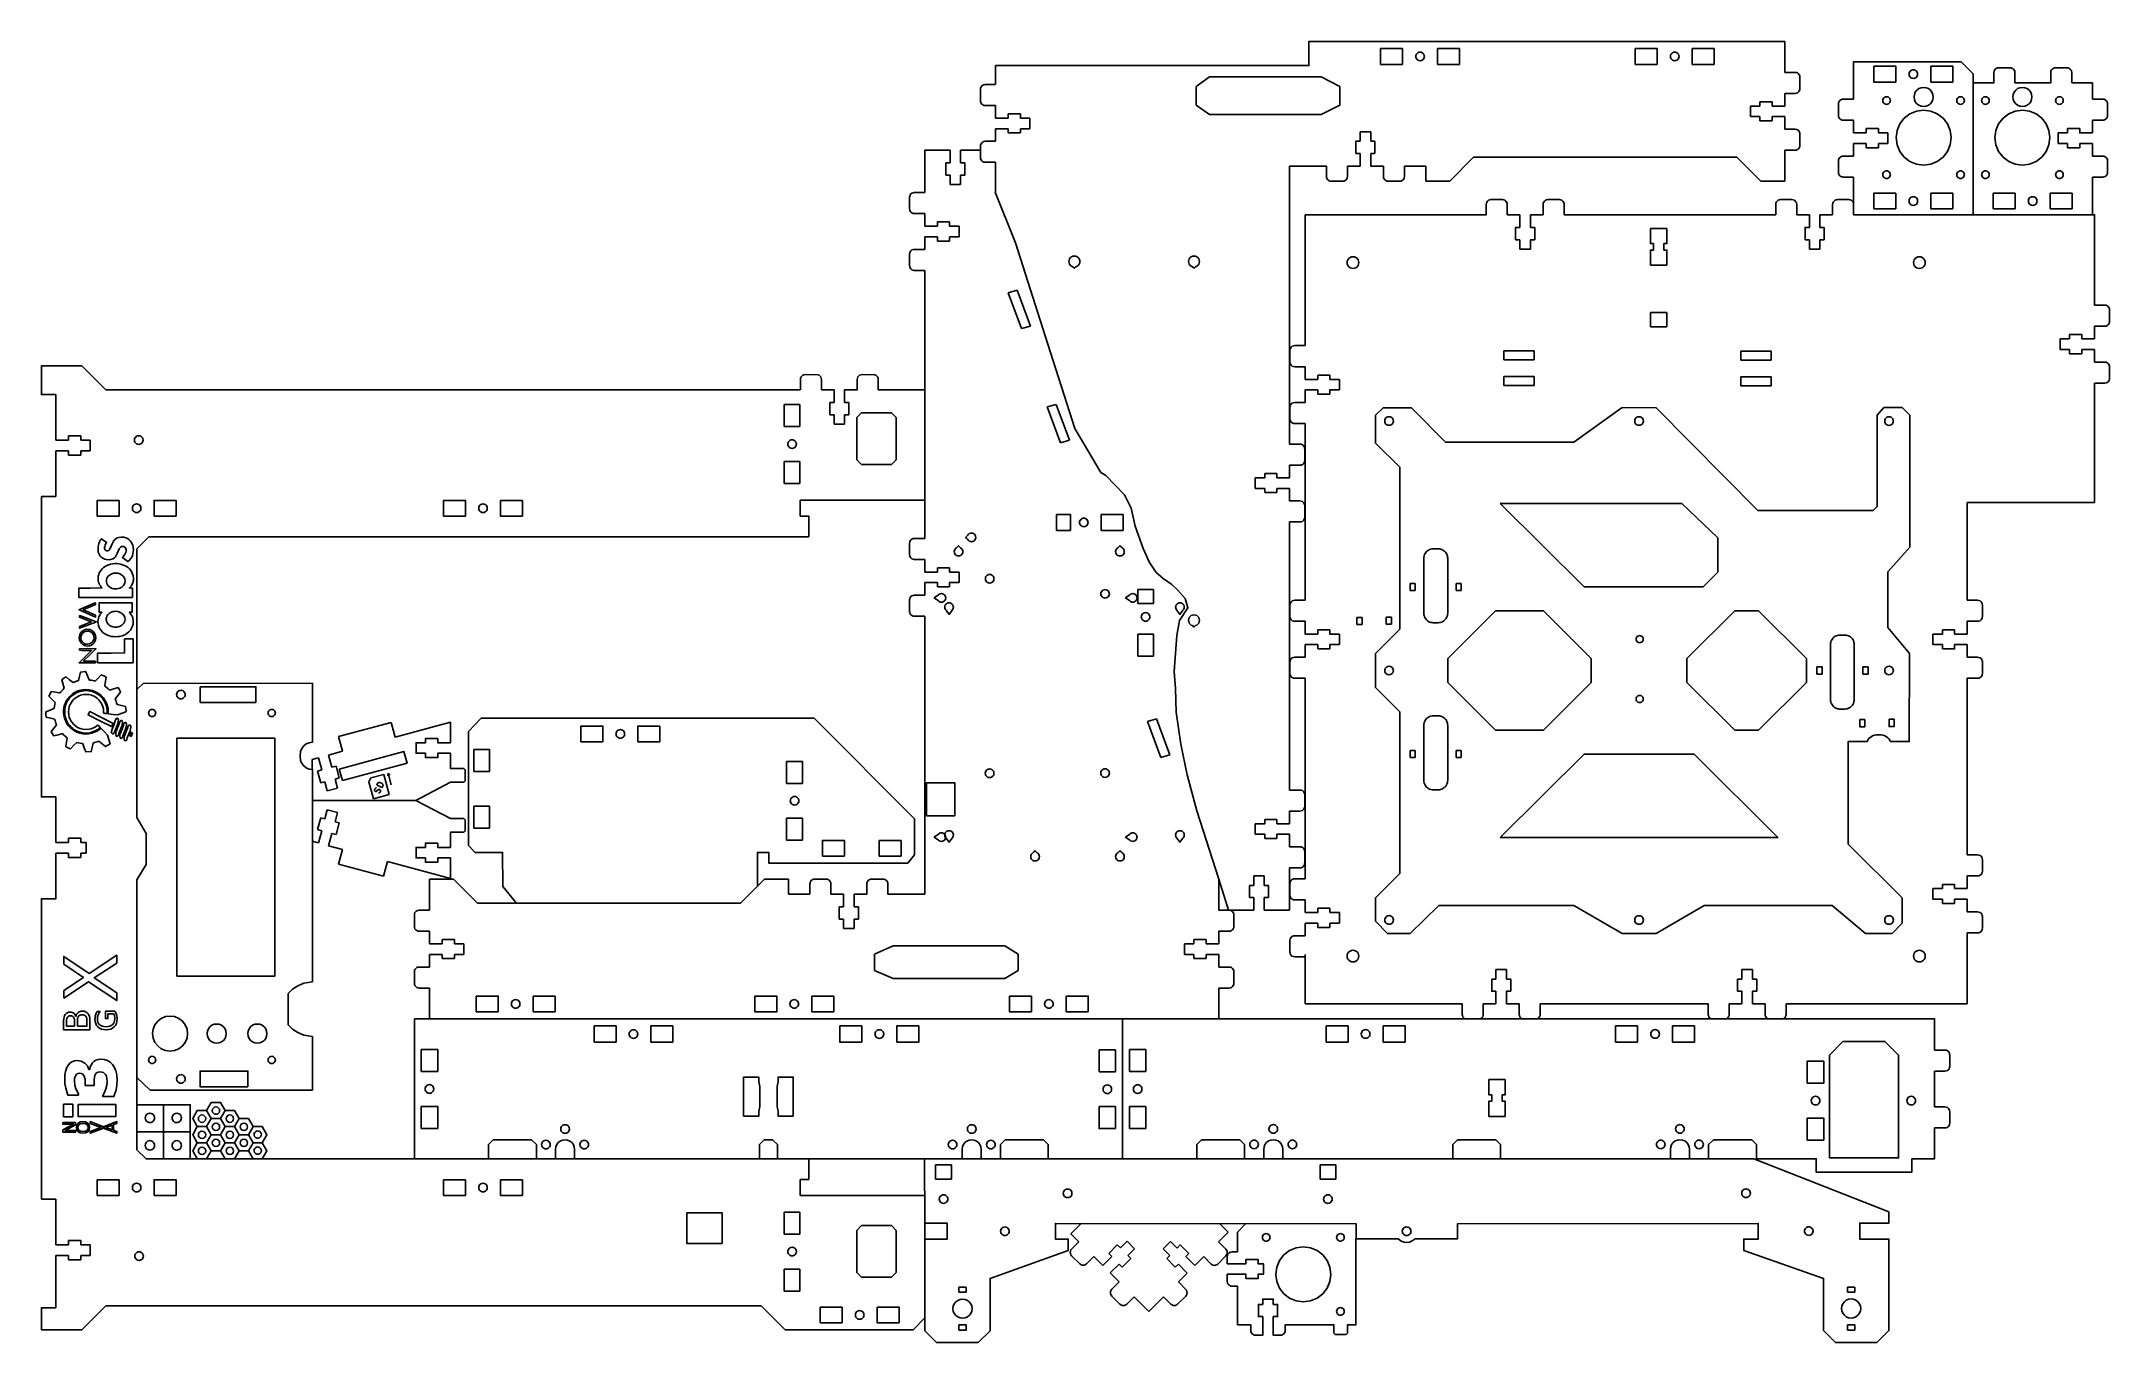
# Model space of a CAD drawing. Extents: x -217 to 647, y -204 to 340.
import ezdxf

# ---------------------------------------------------------------- set-up
doc = ezdxf.new("R2010")
doc.units = 0
doc.layers.add('Layer_1', color=7, linetype='CONTINUOUS')

msp = doc.modelspace()

# ---------------------------------------------------------------- linework, layer by layer
at = {"layer": 'Layer_1', "color": 3}
for points in [[(511.444579, 339.530847), (312.513613, 339.543405), (312.510226, 329.389685), (181.555644, 329.39595), (181.555644, 321.584806)], [(-190.398251, 193.86798), (-200.378278, 203.867904), (-217.340172, 203.857179), (-217.344405, 191.867984), (-211.25659, 191.867984)], [(-211.256477, 172.768144), (-211.256477, 191.867984)], [(99.921907, 193.86798), (-190.398251, 193.86798)], [(-200.877275, 174.568129), (-205.967096, 174.568129)], [(-205.967096, 174.568129), (-205.967096, 172.768144)], [(-200.877275, 172.768144), (-200.877275, 174.568129)], [(-205.967096, 172.768144), (-211.256477, 172.768144)], [(-211.256477, 168.368187), (-205.967096, 168.368187)], [(-211.256477, 149.268318), (-211.256477, 168.368187)], [(-205.967096, 168.368187), (-205.967096, 166.568201)], [(-205.967096, 166.568201), (-200.877275, 166.568201)], [(-196.935166, 172.768144), (-200.877275, 172.768144)], [(-200.877275, 166.568201), (-200.877275, 168.368187)], [(-200.877275, 168.368187), (-196.935166, 168.368187)], [(-196.935166, 168.368187), (-196.935166, 172.768144)], [(-217.335826, 149.246417), (-217.352477, 23.693907), (-211.264153, 23.693907)], [(-217.344293, 149.268318), (-211.256477, 149.268318)], [(151.916102, 148.168329), (151.906788, 147.768335), (99.820363, 147.768335)], [(392.544554, 146.392692), (468.463037, 146.392692), (483.512283, 131.955324), (483.509461, 117.668055), (477.299076, 111.462641), (427.543807, 111.462641)], [(392.544554, 146.392692), (427.544286, 111.462641)], [(-177.424241, 127.368494), (-172.434242, 132.368456)], [(-172.434242, 132.368456), (103.503815, 132.368456)], [(103.503815, -136.279396), (103.503815, -127.629455), (-173.593357, -127.629455), (-177.424241, -123.839013), (-177.424241, -11.013257), (-173.578963, -4.624254), (-173.578963, 8.431671), (-177.424241, 15.098609), (-177.424241, 127.368494)], [(-174.770583, 71.152812), (-104.060256, 71.181402), (-104.07211, 46.5089), (-105.403916, 46.333688), (-106.633982, 45.823142), (-107.690255, 45.011034), (-108.500854, 43.952607), (-109.01035, 42.720055), (-109.184086, 40.832957), (-109.01035, 38.945858), (-108.500854, 37.713306), (-107.690255, 36.654877), (-106.633982, 35.842768), (-105.403916, 35.332223), (-104.07211, 35.158396), (-104.060256, -53.566143), (-107.589897, -54.13183), (-110.131901, -55.237068), (-112.31599, -56.657972), (-114.130086, -58.536387), (-114.130086, -71.540792), (-112.31599, -73.419207), (-110.131901, -74.840139), (-107.589897, -75.94535), (-104.060454, -76.510923), (-104.037594, -98.893488), (-171.927194, -98.890665)], [(-211.264068, 4.596539), (-211.264068, 23.696382)], [(-217.335826, -144.474819), (-217.353324, -18.90165), (-211.264097, -18.904472), (-211.264097, 0.195368)], [(-205.974688, 4.596539), (-211.264068, 4.596539)], [(-211.264068, 0.196553), (-205.974688, 0.196553)], [(-200.884867, 6.396524), (-205.974688, 6.396524)], [(-205.974688, 6.396524), (-205.974688, 4.596539)], [(-205.974688, 0.196553), (-205.974688, -1.603432)], [(-200.884867, 4.596539), (-200.884867, 6.396524)], [(-200.884867, 0.196553), (-198.636092, 0.196553), (-198.636092, 4.596539), (-200.884867, 4.596539)], [(-200.884867, -1.603432), (-200.884867, 0.196553)], [(-205.974688, -1.603432), (-200.884867, -1.603432)], [(234.573516, -69.153192), (-61.426259, -69.153192)], [(234.59028, -69.115572), (234.59028, -127.615554)], [(234.709067, -69.115741), (521.644951, -69.115741), (567.381342, -69.115741), (574.183259, -69.115741)], [(151.879283, -127.64132), (498.476919, -127.62862), (555.034365, -149.782275)], [(265.64034, -127.615808), (265.64034, -121.615791)], [(-211.256477, -144.479363), (-217.344293, -144.479363)], [(-211.256477, -163.579204), (-211.256477, -144.479363)], [(-205.967096, -163.579204), (-211.256477, -163.579204)], [(-200.877275, -161.779218), (-205.967096, -161.779218)], [(-205.967096, -161.779218), (-205.967096, -163.579204)], [(-200.877275, -163.579204), (-200.877275, -161.779218)], [(-196.935166, -163.579204), (-200.877275, -163.579204)], [(-196.935166, -167.979217), (-196.935166, -163.579204)], [(-211.256477, -189.90128), (-211.256477, -167.979217)], [(-211.256477, -167.979217), (-205.967096, -167.979217)], [(-205.967096, -167.979217), (-205.967096, -169.779202)], [(-205.967096, -169.779202), (-200.877275, -169.779202)], [(-200.877275, -169.779202), (-200.877275, -167.979217)], [(-200.877275, -167.979217), (-196.935166, -167.979217)], [(-211.256477, -189.90128), (-217.344293, -189.90128), (-217.344293, -199.087754), (-200.374771, -199.083239), (-190.398251, -189.078913), (83.553018, -189.078913), (93.533045, -199.078836)]]:
    msp.add_lwpolyline(points, dxfattribs=at)
at = {"layer": 'Layer_1', "color": 5}
for points in [[(511.45979, 339.512093), (511.45979, 326.58798)], [(540.259307, 315.387825), (540.259307, 331.012691), (585.169329, 331.012691), (590.159328, 326.012729), (590.159328, 267.013214)], [(175.480359, 320.509986), (175.280574, 320.0286), (175.212474, 314.721552), (175.280574, 314.204972)], [(175.798198, 320.923385), (175.480359, 320.509986)], [(176.212444, 321.240546), (175.798198, 320.923385)], [(176.69479, 321.439965), (176.212444, 321.240546)], [(177.212413, 321.507952), (176.69479, 321.439965)], [(181.562389, 321.507952), (177.212413, 321.507952)], [(516.32739, 326.519965), (515.809766, 326.58798), (511.45979, 326.58798)], [(516.809764, 326.320575), (516.32739, 326.519965)], [(517.223982, 326.003385), (516.809764, 326.320575)], [(517.541792, 325.589986), (517.223982, 326.003385)], [(517.741606, 325.1086), (517.541792, 325.589986)], [(517.809762, 324.591992), (517.741606, 325.1086)], [(517.741606, 319.284972), (517.809762, 319.801552), (517.809762, 324.591992)], [(598.872242, 326.50819), (598.872242, 322.158215), (590.129176, 322.158215)], [(598.872242, 326.50819), (598.94023, 327.025814)], [(598.94023, 327.025814), (599.139648, 327.50816)], [(599.139648, 327.50816), (599.456809, 327.922406)], [(599.456809, 327.922406), (599.870208, 328.240245)], [(599.870208, 328.240245), (600.351595, 328.44003), (605.658642, 328.50813), (606.175222, 328.44003)], [(606.175222, 328.44003), (606.656608, 328.240245)], [(606.656608, 328.240245), (607.070036, 327.922406)], [(607.070036, 327.922406), (607.387225, 327.50816)], [(607.387225, 327.50816), (607.586615, 327.025814)], [(607.586615, 327.025814), (607.654603, 326.50819), (607.654603, 322.158215)], [(607.654603, 322.158215), (612.94404, 322.158215), (617.33522, 322.158215), (622.624657, 322.158215)], [(622.624657, 326.50819), (622.692644, 327.025814)], [(622.624657, 322.158215), (622.624657, 326.50819)], [(622.692644, 327.025814), (622.892034, 327.50816)], [(622.892034, 327.50816), (623.209224, 327.922406)], [(623.209224, 327.922406), (623.622623, 328.240245)], [(623.622623, 328.240245), (624.10401, 328.44003), (629.411029, 328.50813), (629.927609, 328.44003)], [(630.409023, 328.240245), (629.927609, 328.44003)], [(630.822422, 327.922406), (630.409023, 328.240245)], [(631.139612, 327.50816), (630.822422, 327.922406)], [(631.339002, 327.025814), (631.139612, 327.50816)], [(631.407018, 326.50819), (631.339002, 327.025814)], [(640.058983, 315.389151), (640.058983, 322.182469), (631.404461, 322.182469)], [(631.407018, 326.50819), (631.407018, 322.158215)], [(175.280574, 314.204972), (175.480359, 313.723586)], [(175.480359, 313.723586), (175.798198, 313.310158)], [(175.798198, 313.310158), (176.212444, 312.992969)], [(176.212444, 312.992969), (176.69479, 312.793579)], [(176.69479, 312.793579), (177.212413, 312.725592), (181.562389, 312.725592)], [(181.562389, 312.725592), (181.562389, 307.436154)], [(497.109919, 308.124974), (497.109919, 312.516154)], [(497.109919, 312.516154), (501.059873, 312.516154)], [(501.059873, 312.516154), (501.059873, 314.312555)], [(501.059873, 314.312555), (506.159855, 314.312555)], [(506.159855, 314.312555), (506.159855, 312.516154)], [(506.159855, 312.516154), (511.45979, 312.516154)], [(511.45979, 317.805592), (515.809766, 317.805592)], [(511.45979, 317.805592), (511.45979, 312.516154)], [(515.809766, 317.805592), (516.32739, 317.873579)], [(516.32739, 317.873579), (516.809764, 318.072969)], [(516.809764, 318.072969), (517.223982, 318.390187)], [(517.223982, 318.390187), (517.541792, 318.803586)], [(517.541792, 318.803586), (517.741606, 319.284972)], [(533.990022, 313.905481), (533.921978, 313.387829)], [(533.990022, 308.070254), (533.921978, 308.587878), (533.921978, 313.387829)], [(534.189412, 314.387827), (533.990022, 313.905481)], [(534.506602, 314.802044), (534.189412, 314.387827)], [(534.919973, 315.119883), (534.506602, 314.802044)], [(535.401387, 315.319668), (534.919973, 315.119883)], [(535.917995, 315.387825), (535.401387, 315.319668)], [(535.917995, 315.387825), (540.259307, 315.387825)], [(644.400294, 315.389151), (640.058983, 315.389151)], [(644.400294, 315.389151), (644.916902, 315.320995)], [(644.916902, 315.320995), (645.398317, 315.121209)], [(645.398317, 315.121209), (645.811688, 314.803371)], [(645.811688, 314.803371), (646.128906, 314.389153)], [(646.128906, 314.389153), (646.328296, 313.906807)], [(646.328296, 313.906807), (646.396311, 313.389155)], [(646.328296, 308.071581), (646.396311, 308.589204), (646.396311, 313.389155)], [(181.562389, 307.436154), (186.862353, 307.436154)], [(186.862353, 303.044974), (181.562389, 303.044974)], [(181.562389, 303.044974), (181.562389, 297.755537)], [(186.862353, 309.232555), (191.962278, 309.232555)], [(186.862353, 307.436154), (186.862353, 309.232555)], [(186.862353, 301.248545), (186.862353, 303.044974)], [(191.962278, 309.232555), (191.962278, 307.436154)], [(191.962278, 307.436154), (195.912288, 307.436154)], [(191.962278, 303.044974), (191.962278, 301.248545)], [(195.912288, 303.044974), (191.962278, 303.044974)], [(195.912288, 307.436154), (195.912288, 303.044974)], [(501.059873, 308.124974), (497.109919, 308.124974)], [(501.059873, 306.328545), (501.059873, 308.124974)], [(506.159855, 306.328545), (501.059873, 306.328545)], [(506.159855, 308.124974), (506.159855, 306.328545)], [(511.45979, 308.124974), (506.159855, 308.124974)], [(511.45979, 308.124974), (511.45979, 302.835537)], [(515.809766, 302.835537), (511.45979, 302.835537)], [(515.809766, 302.835537), (516.32739, 302.76755)], [(516.32739, 302.76755), (516.809764, 302.56816)], [(534.189412, 307.58788), (533.990022, 308.070254)], [(534.506602, 307.173691), (534.189412, 307.58788)], [(534.919973, 306.855852), (534.506602, 307.173691)], [(535.401387, 306.656039), (534.919973, 306.855852)], [(535.917995, 306.587882), (535.401387, 306.656039)], [(540.259307, 306.587882), (535.917995, 306.587882)], [(540.259307, 301.287918), (540.259307, 306.587882)], [(545.548716, 303.087931), (545.548716, 301.287918)], [(550.638509, 303.087931), (545.548716, 303.087931)], [(550.638509, 301.287918), (550.638509, 303.087931)], [(629.679781, 303.089258), (634.769602, 303.089258)], [(629.679781, 301.289273), (629.679781, 303.089258)], [(634.769602, 303.089258), (634.769602, 301.289273), (640.058983, 301.289273)], [(640.058983, 301.289273), (640.058983, 306.589237)], [(640.058983, 306.589237), (644.400294, 306.589237)], [(644.400294, 306.589237), (644.916902, 306.657365)], [(644.916902, 306.657365), (645.398317, 306.857178)], [(645.398317, 306.857178), (645.811688, 307.174989)], [(645.811688, 307.174989), (646.128906, 307.589206)], [(646.128906, 307.589206), (646.328296, 308.071581)], [(151.922057, 294.041775), (151.922057, 276.344579)], [(151.922057, 294.041775), (162.521985, 294.041775)], [(162.521985, 294.041775), (162.521985, 288.752394)], [(166.921942, 288.752394), (166.921942, 294.041775)], [(166.921942, 294.041775), (175.035441, 294.041775)], [(175.480359, 296.757571), (175.280574, 296.276185), (175.212474, 290.969165), (175.280574, 290.452586)], [(175.798198, 297.17097), (175.480359, 296.757571)], [(176.212444, 297.48816), (175.798198, 297.17097)], [(176.69479, 297.68755), (176.212444, 297.48816)], [(177.212413, 297.755537), (176.69479, 297.68755)], [(181.562389, 297.755537), (177.212413, 297.755537)], [(191.962278, 301.248545), (186.862353, 301.248545)], [(333.961232, 297.795669), (332.161247, 297.795669)], [(332.161247, 297.795669), (332.161247, 292.705876)], [(338.361189, 301.737777), (333.961232, 301.737777)], [(333.961232, 301.737777), (333.961232, 297.795669)], [(338.361189, 297.795669), (338.361189, 301.737777)], [(340.161146, 297.795669), (338.361189, 297.795669)], [(340.161146, 292.705876), (340.161146, 297.795669)], [(511.45979, 294.053177), (515.809766, 294.053177)], [(511.45979, 294.053177), (511.45979, 281.129064)], [(516.32739, 294.121192), (515.809766, 294.053177)], [(516.809764, 294.320582), (516.32739, 294.121192)], [(516.809764, 302.56816), (517.223982, 302.25097)], [(517.223982, 294.6378), (516.809764, 294.320582)], [(517.223982, 302.25097), (517.541792, 301.837571)], [(517.541792, 295.051171), (517.223982, 294.6378)], [(517.541792, 301.837571), (517.741606, 301.356185)], [(517.741606, 295.532586), (517.541792, 295.051171)], [(517.741606, 301.356185), (517.809762, 300.839577)], [(517.809762, 296.049165), (517.741606, 295.532586)], [(517.809762, 296.049165), (517.809762, 300.839577)], [(545.548716, 301.287918), (540.259307, 301.287918)], [(540.259307, 291.587997), (540.259307, 296.887961)], [(540.259307, 296.887961), (545.548716, 296.887961)], [(545.548716, 296.887961), (545.548716, 295.087975)], [(545.548716, 295.087975), (550.638509, 295.087975)], [(554.580617, 301.287918), (550.638509, 301.287918)], [(550.638509, 296.887961), (554.580617, 296.887961)], [(550.638509, 295.087975), (550.638509, 296.887961)], [(554.580617, 296.887961), (554.580617, 301.287918)], [(625.737673, 301.289273), (629.679781, 301.289273)], [(625.737673, 296.889287), (625.737673, 301.289273)], [(629.679781, 296.889287), (625.737673, 296.889287)], [(634.769602, 295.089302), (629.679781, 295.089302), (629.679781, 296.889287)], [(634.769602, 296.889287), (634.769602, 295.089302)], [(640.058983, 296.889287), (634.769602, 296.889287)], [(640.058983, 291.589323), (640.058983, 296.889287)], [(162.521985, 288.752394), (160.722, 288.752394)], [(160.722, 288.752394), (160.722, 283.662573)], [(168.721927, 288.752394), (166.921942, 288.752394)], [(168.721927, 283.662573), (168.721927, 288.752394)], [(175.480359, 289.971171), (175.280574, 290.452586)], [(175.798198, 289.557772), (175.480359, 289.971171)], [(176.212444, 289.240582), (175.798198, 289.557772)], [(176.69479, 289.041192), (176.212444, 289.240582)], [(177.212413, 288.973177), (176.69479, 289.041192)], [(177.212413, 288.973177), (181.562389, 288.973177)], [(181.562389, 288.973177), (181.562389, 276.049064)], [(304.461446, 287.416467), (319.861297, 287.416467), (319.861297, 283.075156), (319.929482, 282.558548)], [(304.461446, 287.416467), (304.461446, 171.14935)], [(328.66124, 287.416467), (333.961232, 287.416467)], [(328.66124, 287.416467), (328.66124, 283.075156)], [(332.161247, 292.705876), (333.961232, 292.705876)], [(333.961232, 292.705876), (333.961232, 287.416467)], [(338.361189, 287.416467), (338.361189, 292.705876)], [(338.361189, 292.705876), (340.161146, 292.705876)], [(338.361189, 287.416467), (343.661125, 287.416467)], [(343.661125, 283.075156), (343.661125, 287.416467)], [(352.461068, 287.416467), (361.404239, 287.416467)], [(352.461068, 287.416467), (352.461068, 283.075156)], [(361.404239, 281.129064), (361.404239, 287.416467)], [(371.40419, 281.129064), (381.404114, 291.109063)], [(381.404114, 291.109063), (491.459943, 291.109063)], [(491.459943, 291.109063), (501.459895, 281.129064), (511.45979, 281.129064)], [(533.990022, 290.105653), (533.921978, 289.588029)], [(533.990022, 284.270426), (533.921978, 284.78805), (533.921978, 289.588029)], [(534.189412, 290.588027), (533.990022, 290.105653)], [(534.506602, 291.002244), (534.189412, 290.588027)], [(534.919973, 291.320055), (534.506602, 291.002244)], [(535.401387, 291.519868), (534.919973, 291.320055)], [(535.917995, 291.587997), (535.401387, 291.519868)], [(535.917995, 291.587997), (540.259307, 291.587997)], [(644.400294, 291.589323), (640.058983, 291.589323)], [(644.400294, 291.589323), (644.916902, 291.521195)], [(644.916902, 291.521195), (645.398317, 291.321381)], [(645.398317, 291.321381), (645.811688, 291.003571)], [(645.811688, 291.003571), (646.128906, 290.589353)], [(646.128906, 290.589353), (646.328296, 290.106979)], [(646.328296, 290.106979), (646.396311, 289.589355)], [(646.328296, 284.271752), (646.396311, 284.789404), (646.396311, 289.589355)], [(160.722, 283.662573), (162.521985, 283.662573)], [(162.521985, 283.662573), (162.521985, 279.720493)], [(162.521985, 279.720493), (166.921942, 279.720493)], [(166.921942, 283.662573), (168.721927, 283.662573)], [(166.921942, 279.720493), (166.921942, 283.662573)], [(319.929482, 282.558548), (320.129267, 282.077161)], [(320.129267, 282.077161), (320.447134, 281.663762)], [(320.447134, 281.663762), (320.861295, 281.346573)], [(320.861295, 281.346573), (321.343669, 281.147183)], [(321.343669, 281.147183), (321.861321, 281.079167)], [(326.661272, 281.079167), (321.861321, 281.079167)], [(326.661272, 281.079167), (327.178924, 281.147183)], [(327.178924, 281.147183), (327.661242, 281.346573)], [(327.661242, 281.346573), (328.075459, 281.663762)], [(328.075459, 281.663762), (328.393298, 282.077161)], [(328.393298, 282.077161), (328.593111, 282.558548)], [(328.593111, 282.558548), (328.66124, 283.075156)], [(343.661125, 283.075156), (343.729282, 282.558548)], [(343.729282, 282.558548), (343.929067, 282.077161)], [(343.929067, 282.077161), (344.246906, 281.663762)], [(344.246906, 281.663762), (344.661123, 281.346573)], [(344.661123, 281.346573), (345.143469, 281.147183)], [(345.143469, 281.147183), (345.661121, 281.079167)], [(350.978724, 281.147183), (350.4611, 281.079167), (345.661121, 281.079167)], [(351.46107, 281.346573), (350.978724, 281.147183)], [(351.875288, 281.663762), (351.46107, 281.346573)], [(352.193126, 282.077161), (351.875288, 281.663762)], [(352.392883, 282.558548), (352.193126, 282.077161)], [(352.461068, 283.075156), (352.392883, 282.558548)], [(371.40419, 281.129064), (361.404239, 281.129064)], [(534.189412, 283.788108), (533.990022, 284.270426)], [(534.506602, 283.373862), (534.189412, 283.788108)], [(534.919973, 283.056052), (534.506602, 283.373862)], [(535.401387, 282.856239), (534.919973, 283.056052)], [(535.917995, 282.78811), (535.401387, 282.856239)], [(540.259307, 282.78811), (535.917995, 282.78811)], [(640.058983, 282.789408), (644.400294, 282.789408)], [(640.072727, 267.000797), (640.072727, 282.803181)], [(644.400294, 282.789408), (644.916902, 282.857593)], [(644.916902, 282.857593), (645.398317, 283.057407)], [(645.398317, 283.057407), (645.811688, 283.375217)], [(645.811688, 283.375217), (646.128906, 283.789435)], [(646.128906, 283.789435), (646.328296, 284.271752)], [(145.640298, 274.86517), (145.572113, 274.34859), (145.572113, 269.558179), (145.640298, 269.041571)], [(145.840055, 275.346585), (145.640298, 274.86517)], [(145.840055, 268.560184), (145.640298, 269.041571)], [(146.157894, 275.759984), (145.840055, 275.346585)], [(146.157894, 268.146785), (145.840055, 268.560184)], [(146.572111, 276.077173), (146.157894, 275.759984)], [(146.572111, 267.829596), (146.157894, 268.146785)], [(147.054485, 276.276563), (146.572111, 276.077173)], [(147.572109, 276.344579), (147.054485, 276.276563)], [(151.922057, 276.344579), (147.572109, 276.344579)], [(147.054485, 267.630206), (146.572111, 267.829596)], [(147.572109, 267.56219), (147.054485, 267.630206)], [(147.572109, 267.56219), (151.922057, 267.56219)], [(151.922057, 267.56219), (151.922057, 262.272781)], [(151.922057, 262.272781), (157.222049, 262.272781)], [(157.222049, 262.272781), (157.222049, 264.069154)], [(157.222049, 264.069154), (162.321974, 264.069154)], [(162.321974, 264.069154), (162.321974, 262.272781)], [(162.321974, 262.272781), (166.271928, 262.272781)], [(166.271928, 262.272781), (166.271928, 257.881573)], [(145.640298, 251.112783), (145.572113, 250.596176), (145.572113, 245.805764), (145.640298, 245.289156)], [(145.840055, 251.59417), (145.640298, 251.112783)], [(146.157894, 252.007541), (145.840055, 251.59417)], [(146.572111, 252.324758), (146.157894, 252.007541)], [(147.054485, 252.524177), (146.572111, 252.324758)], [(147.572109, 252.592164), (147.054485, 252.524177)], [(151.922057, 252.592164), (147.572109, 252.592164)], [(157.222049, 257.881573), (151.922057, 257.881573)], [(151.922057, 257.881573), (151.922057, 252.592164)], [(157.222049, 256.085172), (157.222049, 257.881573)], [(162.321974, 256.085172), (157.222049, 256.085172)], [(162.321974, 257.881573), (162.321974, 256.085172)], [(166.271928, 257.881573), (162.321974, 257.881573)], [(145.840055, 244.807741), (145.640298, 245.289156)], [(146.157894, 244.39437), (145.840055, 244.807741)], [(146.572111, 244.077153), (146.157894, 244.39437)], [(147.054485, 243.877763), (146.572111, 244.077153)], [(147.572109, 243.809747), (147.054485, 243.877763)], [(147.572109, 243.809747), (151.922057, 243.809747)], [(100.037759, 198.749017), (100.237149, 199.231363)], [(100.237149, 199.231363), (100.554338, 199.645608)], [(100.554338, 199.645608), (100.967738, 199.963447)], [(100.967738, 199.963447), (101.449152, 200.163232)], [(107.754138, 199.963447), (107.272751, 200.163232), (101.965732, 200.231332), (101.449152, 200.163232)], [(108.167537, 199.645608), (107.754138, 199.963447)], [(108.484726, 199.231363), (108.167537, 199.645608)], [(108.684116, 198.749017), (108.484726, 199.231363)], [(123.989536, 199.231363), (123.790146, 198.749017)], [(124.306725, 199.645608), (123.989536, 199.231363)], [(124.720152, 199.963447), (124.306725, 199.645608)], [(125.201539, 200.163232), (124.720152, 199.963447)], [(131.506553, 199.963447), (131.025166, 200.163232), (125.718118, 200.231332), (125.201539, 200.163232)], [(131.919952, 199.645608), (131.506553, 199.963447)], [(132.237113, 199.231363), (131.919952, 199.645608)], [(132.436531, 198.749017), (132.237113, 199.231363)], [(99.969743, 198.231393), (100.037759, 198.749017)], [(99.969743, 198.231393), (99.969743, 193.881417)], [(108.752104, 198.231393), (108.684116, 198.749017)], [(108.752104, 193.881417), (108.752104, 198.231393)], [(114.041541, 193.881417), (108.752104, 193.881417)], [(114.041541, 188.581453), (114.041541, 193.881417)], [(123.722158, 193.881417), (118.432721, 193.881417), (118.432721, 188.581453)], [(123.790146, 198.749017), (123.722158, 198.231393), (123.722158, 193.881417)], [(132.504519, 198.231393), (132.436531, 198.749017)], [(132.504519, 198.231393), (132.504236, 193.880714), (151.916215, 193.882972)], [(112.245112, 188.581453), (114.041541, 188.581453)], [(112.245112, 183.481528), (112.245112, 188.581453)], [(114.041541, 183.481528), (112.245112, 183.481528)], [(114.041541, 179.531518), (114.041541, 183.481528)], [(118.432721, 188.581453), (120.229122, 188.581453)], [(118.432721, 183.481528), (118.432721, 179.531518)], [(120.229122, 183.481528), (118.432721, 183.481528)], [(120.229122, 188.581453), (120.229122, 183.481528)], [(118.432721, 179.531518), (114.041541, 179.531518)], [(308.811394, 171.14935), (304.461446, 171.14935)], [(308.811394, 171.14935), (309.329018, 171.081334)], [(309.329018, 171.081334), (309.811392, 170.881916)], [(309.811392, 170.881916), (310.225609, 170.564727)], [(310.225609, 170.564727), (310.543448, 170.151356)], [(310.543448, 170.151356), (310.743205, 169.669941)], [(310.743205, 169.669941), (310.81139, 169.153333), (310.81139, 164.36295), (310.743205, 163.846342)], [(290.111575, 152.686316), (290.111575, 157.077524)], [(290.111575, 157.077524), (294.061529, 157.077524)], [(294.061529, 158.873953), (299.161454, 158.873953)], [(294.061529, 157.077524), (294.061529, 158.873953)], [(299.161454, 158.873953), (299.161454, 157.077524)], [(299.161454, 157.077524), (304.461446, 157.077524)], [(304.461446, 157.077524), (304.461446, 162.366933)], [(304.461446, 162.366933), (308.811394, 162.366933)], [(308.811394, 162.366933), (309.329018, 162.434949)], [(309.329018, 162.434949), (309.811392, 162.634339)], [(309.811392, 162.634339), (310.225609, 162.951556)], [(310.225609, 162.951556), (310.543448, 163.364927)], [(310.543448, 163.364927), (310.743205, 163.846342)], [(294.061529, 152.686316), (290.111575, 152.686316)], [(294.061529, 150.889915), (294.061529, 152.686316)], [(299.161454, 150.889915), (294.061529, 150.889915)], [(299.161454, 152.686316), (299.161454, 150.889915)], [(304.461446, 152.686316), (299.161454, 152.686316)], [(304.461446, 147.396935), (304.461446, 152.686316)], [(308.811394, 147.396935), (304.461446, 147.396935)], [(308.811394, 147.396935), (309.329018, 147.32892)], [(309.329018, 147.32892), (309.811392, 147.129501)], [(309.811392, 147.129501), (310.225609, 146.812312)], [(304.461446, 26.571562), (304.461446, 138.61449)], [(304.461446, 138.61449), (308.811394, 138.61449)], [(308.811394, 138.61449), (309.329018, 138.682534)], [(309.329018, 138.682534), (309.811392, 138.881924)], [(309.811392, 138.881924), (310.225609, 139.199113)], [(310.225609, 146.812312), (310.543448, 146.398913)], [(310.225609, 139.199113), (310.543448, 139.612512)], [(310.543448, 146.398913), (310.743205, 145.917526)], [(310.543448, 139.612512), (310.743205, 140.093927)], [(310.743205, 145.917526), (310.81139, 145.400918), (310.81139, 140.610535), (310.743205, 140.093927)], [(145.640298, 130.28741), (145.572113, 129.770803), (145.572113, 124.980419), (145.640298, 124.463811)], [(145.840055, 130.768825), (145.640298, 130.28741)], [(146.157894, 131.182224), (145.840055, 130.768825)], [(146.572111, 131.499414), (146.157894, 131.182224)], [(147.054485, 131.698804), (146.572111, 131.499414)], [(147.572109, 131.766848), (147.054485, 131.698804)], [(151.922057, 131.766848), (147.572109, 131.766848)], [(145.840055, 123.982425), (145.640298, 124.463811)], [(146.157894, 123.569026), (145.840055, 123.982425)], [(146.572111, 123.251836), (146.157894, 123.569026)], [(147.054485, 123.052418), (146.572111, 123.251836)], [(147.572109, 122.984402), (147.054485, 123.052418)], [(147.572109, 122.984402), (151.922057, 122.984402)], [(151.922057, 122.984402), (151.922057, 117.695022)], [(151.922057, 117.695022), (157.222049, 117.695022)], [(151.922057, 113.303813), (151.922057, 108.014404)], [(157.222049, 113.303813), (151.922057, 113.303813)], [(157.222049, 117.695022), (157.222049, 119.491423)], [(157.222049, 119.491423), (162.321974, 119.491423)], [(157.222049, 111.507384), (157.222049, 113.303813)], [(162.321974, 119.491423), (162.321974, 117.695022)], [(162.321974, 117.695022), (166.271928, 117.695022)], [(166.271928, 113.303813), (162.321974, 113.303813)], [(162.321974, 113.303813), (162.321974, 111.507384)], [(166.271928, 117.695022), (166.271928, 113.303813)], [(145.640298, 100.711396), (145.572113, 101.228004), (145.572113, 106.018388), (145.640298, 106.534996)], [(145.840055, 107.01641), (145.640298, 106.534996)], [(146.157894, 107.429781), (145.840055, 107.01641)], [(146.572111, 107.746999), (146.157894, 107.429781)], [(147.054485, 107.946389), (146.572111, 107.746999)], [(147.572109, 108.014404), (147.054485, 107.946389)], [(151.922057, 108.014404), (147.572109, 108.014404)], [(162.321974, 111.507384), (157.222049, 111.507384)], [(145.840055, 100.229982), (145.640298, 100.711396)], [(146.157894, 99.816611), (145.840055, 100.229982)], [(146.572111, 99.499421), (146.157894, 99.816611)], [(147.054485, 99.300003), (146.572111, 99.499421)], [(147.572109, 99.231988), (147.054485, 99.300003)], [(147.572109, 99.231988), (151.922057, 99.231988)], [(410.544462, 101.482642), (410.614763, 101.482642)], [(-93.101133, 48.892306), (-71.094381, 54.80283)], [(-71.094381, 54.80283), (-69.450236, 48.683659)], [(-60.812791, 22.238224), (-46.384276, 29.828224), (-40.738906, 29.824837), (-40.172551, 30.409263), (-40.171987, 35.02464), (-40.734089, 35.585472), (-46.376685, 35.588294), (-46.36929, 41.912527), (-51.674396, 41.903214), (-51.674408, 40.103257), (-56.774426, 40.103314), (-56.774426, 41.903327), (-60.724411, 41.903327), (-60.724411, 46.303341), (-56.774426, 46.303341), (-56.774426, 48.103326), (-51.674419, 48.103326), (-51.674419, 46.303341), (-46.368018, 46.310961), (-46.35862, 54.896866), (-69.449785, 48.684055)], [(105.670728, 56.538646), (147.658503, 14.545673), (147.658503, -0.585757), (144.811219, -4.004963), (86.756534, -4.002141), (86.731416, 0.513951), (81.991296, 0.513951), (82.01726, -4.000561), (81.991578, -13.716682)], [(-91.456988, 42.773136), (-93.101133, 48.892306)], [(-38.818337, 51.078013), (-38.81827, 3.395214), (-35.995983, 0.510846), (-24.545911, 0.515079), (-24.472908, -13.716682), (-18.799437, -20.607448)], [(-101.542349, 40.063351), (-104.119859, 39.31772), (-104.119859, 35.249515)], [(-100.16686, 34.945449), (-101.905207, 34.478371)], [(-101.542349, 40.063351), (-100.167097, 34.944856)], [(-95.917804, 36.086614), (-97.293056, 41.205081)], [(-97.292819, 41.205645), (-91.456751, 42.773729)], [(-94.179456, 36.553664), (-95.917804, 36.086614)], [(-92.856085, 31.628378), (-94.179456, 36.553664)], [(-101.905444, 34.477806), (-100.582048, 29.552493)], [(-100.582048, 29.552493), (-98.843703, 30.019542)], [(-98.843703, 30.019542), (-97.818737, 26.204857)], [(-97.818737, 26.204857), (-93.569444, 27.346587)], [(-94.594407, 31.1613), (-92.856085, 31.628378)], [(-93.569444, 27.346587), (-94.594407, 31.1613)], [(308.811394, 26.571562), (304.461446, 26.571562)], [(308.811394, 26.571562), (309.329018, 26.503575)], [(309.329018, 26.503575), (309.811392, 26.304157)], [(309.811392, 26.304157), (310.225609, 25.986939)], [(310.225609, 25.986939), (310.543448, 25.573568)], [(-98.843847, 14.464187), (-97.818875, 18.278872)], [(-97.818875, 18.278872), (-93.569594, 17.137142)], [(304.461446, 17.789145), (308.811394, 17.789145)], [(304.461446, 12.499736), (304.461446, 17.789145)], [(308.811394, 17.789145), (309.329018, 17.857161)], [(309.329018, 17.857161), (309.811392, 18.056579)], [(309.811392, 18.056579), (310.225609, 18.373769)], [(310.225609, 18.373769), (310.543448, 18.78714)], [(310.543448, 25.573568), (310.743205, 25.092153)], [(310.543448, 18.78714), (310.743205, 19.268554)], [(310.743205, 19.268554), (310.81139, 19.785162), (310.81139, 24.575574), (310.743205, 25.092153)], [(-101.905594, 10.005951), (-100.582195, 14.931265)], [(-100.166989, 9.53828), (-101.90534, 10.005358)], [(-101.542484, 4.420406), (-100.167243, 9.538873)], [(-100.582195, 14.931265), (-98.843847, 14.464187)], [(-93.569594, 17.137142), (-94.59454, 13.322457)], [(-94.59454, 13.322457), (-92.85622, 12.855351)], [(-92.85622, 12.855351), (-94.179589, 7.930065)], [(290.111575, 12.499736), (294.061529, 12.499736)], [(290.111575, 8.108528), (290.111575, 12.499736)], [(294.061529, 14.296166), (299.161454, 14.296166)], [(294.061529, 12.499736), (294.061529, 14.296166)], [(299.161454, 14.296166), (299.161454, 12.499736)], [(299.161454, 12.499736), (304.461446, 12.499736)], [(-101.542484, 4.420406), (-104.119991, 5.166009)], [(-95.917936, 8.397143), (-97.293205, 3.278676)], [(-97.292951, 3.278084), (-91.456878, 1.710029)], [(-94.179589, 7.930065), (-95.917936, 8.397143)], [(-91.457132, 1.710593), (-93.101274, -4.408549)], [(-51.674738, 4.380698), (-56.774747, 4.380698), (-56.774747, 2.580684), (-60.72473, 2.580684), (-60.72473, -1.819329), (-56.774747, -1.819329), (-56.774747, -3.619315), (-51.674738, -3.619315), (-51.674738, -1.819329), (-46.368353, -1.826949), (-46.362624, -10.393551), (-72.721787, -3.323517)], [(294.061529, 8.108528), (290.111575, 8.108528)], [(294.061529, 6.312155), (294.061529, 8.108528)], [(299.161454, 6.312155), (294.061529, 6.312155)], [(304.461446, 8.108528), (299.161454, 8.108528)], [(299.161454, 8.108528), (299.161454, 6.312155)], [(304.461446, 2.819119), (304.461446, 8.108528)], [(308.811394, 2.819119), (304.461446, 2.819119)], [(308.811394, 2.819119), (309.329018, 2.751132)], [(309.329018, 2.751132), (309.811392, 2.551714)], [(309.811392, 2.551714), (310.225609, 2.234524)], [(310.225609, 2.234524), (310.543448, 1.821125)], [(310.543448, 1.821125), (310.743205, 1.339767)], [(310.743205, 1.339767), (310.81139, 0.823131), (310.81139, -3.967253), (310.743205, -4.483861)], [(-93.101274, -4.408549), (-74.365783, -9.442575)], [(-74.365783, -9.442575), (-72.721641, -3.323405)], [(304.461446, -23.660437), (304.461446, -5.963241)], [(304.461446, -5.963241), (308.811394, -5.963241)], [(308.811394, -5.963241), (309.329018, -5.895254)], [(309.329018, -5.895254), (309.811392, -5.695836)], [(309.811392, -5.695836), (310.225609, -5.378646)], [(310.225609, -5.378646), (310.543448, -4.965247)], [(310.543448, -4.965247), (310.743205, -4.483861)], [(-35.07644, -20.727753), (-45.076392, -10.747755), (-55.076288, -10.747755), (-55.076288, -23.671867)], [(84.979312, -10.747755), (74.979389, -20.727753)], [(84.979312, -10.747755), (94.979264, -10.747755)], [(94.979264, -10.747755), (94.979264, -17.035158)], [(103.922435, -17.035158), (94.979264, -17.035158)], [(103.922435, -12.693846), (103.99062, -12.177238)], [(103.922435, -17.035158), (103.922435, -12.693846)], [(103.99062, -12.177238), (104.190377, -11.695852)], [(104.190377, -11.695852), (104.508215, -11.282453)], [(104.508215, -11.282453), (104.922433, -10.965263)], [(104.922433, -10.965263), (105.404779, -10.765873)], [(111.240034, -10.765873), (110.722382, -10.697858), (105.922403, -10.697858), (105.404779, -10.765873)], [(111.72238, -10.965263), (111.240034, -10.765873)], [(112.136597, -11.282453), (111.72238, -10.965263)], [(112.454436, -11.695852), (112.136597, -11.282453)], [(112.654221, -12.177238), (112.454436, -11.695852)], [(112.722378, -12.693846), (112.654221, -12.177238)], [(112.722378, -12.693846), (112.722378, -17.035158)], [(118.022314, -17.035158), (112.722378, -17.035158)], [(118.022314, -17.035158), (118.022314, -22.324567)], [(127.722263, -17.035158), (122.422271, -17.035158)], [(122.422271, -22.324567), (122.422271, -17.035158)], [(127.790392, -12.177238), (127.722263, -12.693846)], [(127.722263, -17.035158), (127.722263, -12.693846)], [(127.990205, -11.695852), (127.790392, -12.177238)], [(128.308044, -11.282453), (127.990205, -11.695852)], [(128.722261, -10.965263), (128.308044, -11.282453)], [(129.204579, -10.765873), (128.722261, -10.965263)], [(135.039834, -10.765873), (134.522182, -10.697858), (129.722231, -10.697858), (129.204579, -10.765873)], [(135.522208, -10.965263), (135.039834, -10.765873)], [(135.936369, -11.282453), (135.522208, -10.965263)], [(136.254236, -11.695852), (135.936369, -11.282453)], [(136.454021, -12.177238), (136.254236, -11.695852)], [(151.922057, -17.035158), (136.522206, -17.035158), (136.522206, -12.693846), (136.454021, -12.177238)], [(274.821114, -23.671867), (274.821114, -10.747755)], [(278.953327, -23.660437), (274.821458, -10.747416)], [(289.461561, -13.281235), (287.661576, -13.281235)], [(287.661576, -13.281235), (287.661576, -18.371057)], [(293.861518, -9.339155), (289.461561, -9.339155)], [(289.461561, -9.339155), (289.461561, -13.281235)], [(293.861518, -13.281235), (293.861518, -9.339155)], [(295.661503, -13.281235), (293.861518, -13.281235)], [(295.661503, -18.371085), (295.661503, -13.281235)], [(-61.426259, -25.667856), (-61.358103, -25.151276)], [(-61.426259, -25.667856), (-61.426259, -30.458268)], [(-61.358103, -25.151276), (-61.158289, -24.669862)], [(-61.158289, -24.669862), (-60.840479, -24.256491)], [(-60.840479, -24.256491), (-60.426261, -23.939273)], [(-60.426261, -23.939273), (-59.943887, -23.739883)], [(-59.943887, -23.739883), (-59.426263, -23.671867)], [(-55.076288, -23.671867), (-59.426263, -23.671867)], [(74.979389, -20.727753), (-35.07644, -20.727753)], [(116.222357, -22.324567), (116.222357, -27.41436)], [(118.022314, -22.324567), (116.222357, -22.324567)], [(124.222256, -22.324567), (122.422271, -22.324567)], [(124.222256, -27.41436), (124.222256, -22.324567)], [(279.17109, -23.671867), (274.821114, -23.671867)], [(289.461561, -23.660437), (278.953327, -23.660437)], [(279.17109, -23.671867), (279.688713, -23.739883)], [(279.688713, -23.739883), (280.171059, -23.939273)], [(280.171059, -23.939273), (280.585305, -24.256462)], [(280.585305, -24.256462), (280.903144, -24.669862)], [(280.903144, -24.669862), (281.102929, -25.151276)], [(281.102929, -25.151276), (281.171029, -25.667856)], [(281.102929, -30.974875), (281.171029, -30.458268), (281.171029, -25.667856)], [(287.661576, -18.371085), (289.461561, -18.371085)], [(289.461561, -18.371085), (289.461561, -23.660466)], [(293.861518, -23.660437), (293.861518, -18.371057)], [(293.861518, -18.371085), (295.661503, -18.371085)], [(304.461446, -23.660437), (293.861518, -23.660437)], [(-61.358103, -30.974875), (-61.426259, -30.458268)], [(-61.158289, -31.456262), (-61.358103, -30.974875)], [(-60.840479, -31.869661), (-61.158289, -31.456262)], [(-60.426261, -32.18685), (-60.840479, -31.869661)], [(-59.943887, -32.38624), (-60.426261, -32.18685)], [(-59.426263, -32.454228), (-59.943887, -32.38624)], [(-59.426263, -32.454228), (-55.076288, -32.454228)], [(-55.076288, -37.743665), (-55.076288, -32.454228)], [(116.222357, -27.41436), (118.022314, -27.41436)], [(118.022314, -27.41436), (118.022314, -31.356468)], [(118.022314, -31.356468), (122.422271, -31.356468)], [(122.422271, -27.41436), (124.222256, -27.41436)], [(122.422271, -31.356468), (122.422271, -27.41436)], [(274.821114, -32.454228), (279.17109, -32.454228)], [(274.821114, -37.743665), (274.821114, -32.454228)], [(279.17109, -32.454228), (279.688713, -32.38624)], [(279.688713, -32.38624), (280.171059, -32.18685)], [(280.171059, -32.18685), (280.585305, -31.869661)], [(280.585305, -31.869661), (280.903144, -31.456262)], [(280.903144, -31.456262), (281.102929, -30.974875)], [(-55.076288, -37.743665), (-49.776352, -37.743665)], [(-55.076288, -47.424282), (-55.076288, -42.134845)], [(-49.776352, -42.134845), (-55.076288, -42.134845)], [(-49.776352, -37.743665), (-49.776352, -35.947236)], [(-49.776352, -35.947236), (-44.67637, -35.947236)], [(-49.776352, -43.931246), (-49.776352, -42.134845)], [(-44.67637, -35.947236), (-44.67637, -37.743665)], [(-44.67637, -37.743665), (-40.726416, -37.743665)], [(-44.67637, -42.134845), (-44.67637, -43.931246)], [(-40.726416, -42.134845), (-44.67637, -42.134845)], [(-40.726416, -37.743665), (-40.726416, -42.134845)], [(260.471214, -42.134845), (260.471214, -37.743665)], [(260.471214, -37.743665), (264.421225, -37.743665)], [(264.421225, -42.134845), (260.471214, -42.134845)], [(264.421225, -35.947236), (269.52115, -35.947236)], [(264.421225, -37.743665), (264.421225, -35.947236)], [(264.421225, -43.931246), (264.421225, -42.134845)], [(269.52115, -35.947236), (269.52115, -37.743665)], [(269.52115, -37.743665), (274.821114, -37.743665)], [(269.52115, -42.134845), (269.52115, -43.931246)], [(274.821114, -42.134845), (269.52115, -42.134845)], [(274.821114, -47.424282), (274.821114, -42.134845)], [(-61.358103, -48.903663), (-61.426259, -49.420242), (-61.426259, -54.210682)], [(-61.158289, -48.422276), (-61.358103, -48.903663)], [(-60.840479, -48.008877), (-61.158289, -48.422276)], [(-60.426261, -47.69166), (-60.840479, -48.008877)], [(-59.943887, -47.49227), (-60.426261, -47.69166)], [(-59.426263, -47.424282), (-59.943887, -47.49227)], [(-55.076288, -47.424282), (-59.426263, -47.424282)], [(-44.67637, -43.931246), (-49.776352, -43.931246)], [(269.52115, -43.931246), (264.421225, -43.931246)], [(279.688713, -47.49227), (279.17109, -47.424282), (274.821114, -47.424282)], [(280.171059, -47.69166), (279.688713, -47.49227)], [(280.585305, -48.008849), (280.171059, -47.69166)], [(280.903144, -48.422276), (280.585305, -48.008849)], [(281.102929, -48.903663), (280.903144, -48.422276)], [(281.171029, -49.420242), (281.102929, -48.903663)], [(281.102929, -54.72729), (281.171029, -54.210682), (281.171029, -49.420242)], [(-61.426259, -54.210682), (-61.358103, -54.72729)], [(-61.358103, -54.72729), (-61.158289, -55.208677)], [(-61.158289, -55.208677), (-60.840479, -55.622076)], [(-60.840479, -55.622076), (-60.426261, -55.939265)], [(-60.426261, -55.939265), (-59.943887, -56.138655)], [(-59.943887, -56.138655), (-59.426263, -56.206671), (-55.076288, -56.206671)], [(-55.076288, -69.130784), (-55.076288, -56.206671)], [(274.821114, -56.206643), (274.821114, -69.130784)], [(274.821114, -56.206643), (279.17109, -56.206643)], [(279.17109, -56.206643), (279.688713, -56.138655)], [(279.688713, -56.138655), (280.171059, -55.939237)], [(280.171059, -55.939237), (280.585305, -55.622076)], [(280.585305, -55.622076), (280.903144, -55.208677)], [(280.903144, -55.208677), (281.102929, -54.72729)], [(-61.426259, -69.153192), (-61.426259, -127.653174)], [(578.44769, -82.174502), (574.097714, -82.174502), (574.097714, -69.048205)], [(578.965314, -82.242518), (578.44769, -82.174502)], [(579.447688, -82.441908), (578.965314, -82.242518)], [(579.861906, -82.759125), (579.447688, -82.441908)], [(580.179716, -83.172496), (579.861906, -82.759125)], [(580.37953, -83.653911), (580.179716, -83.172496)], [(580.447686, -84.17049), (580.37953, -83.653911)], [(580.447686, -84.17049), (580.447686, -88.960902)], [(574.097714, -105.926917), (574.097714, -90.94213)], [(578.44769, -90.956862), (574.097714, -90.956862)], [(578.44769, -90.956862), (578.965314, -90.888875)], [(578.965314, -90.888875), (579.447688, -90.689485)], [(579.447688, -90.689485), (579.861906, -90.372296)], [(579.861906, -90.372296), (580.179716, -89.958896)], [(580.179716, -89.958896), (580.37953, -89.47751)], [(580.37953, -89.47751), (580.447686, -88.960902)], [(-166.292399, -105.030218), (-166.292399, -116.319107), (-177.581287, -116.319107)], [(-146.332291, -110.789885), (-148.273585, -114.152298), (-152.156161, -114.152298), (-154.097455, -110.789885), (-152.156161, -107.42747), (-148.273585, -107.427473)], [(-136.62574, -114.152298), (-140.508317, -114.152298), (-142.44961, -110.789885), (-140.508317, -107.42747), (-136.62574, -107.427473), (-134.684447, -110.789885)], [(574.097714, -105.926917), (578.44769, -105.926917)], [(578.44769, -105.926917), (578.965314, -105.994904)], [(578.965314, -105.994904), (579.447688, -106.194294)], [(579.447688, -106.194294), (579.861906, -106.511512)], [(579.861906, -106.511512), (580.179716, -106.924911)], [(580.179716, -106.924911), (580.37953, -107.406298)], [(580.37953, -107.406298), (580.447686, -107.922877), (580.447686, -112.713317)], [(-166.292399, -127.607996), (-166.292399, -116.319107), (-155.00351, -116.319107)], [(-152.156161, -127.605111), (-154.097455, -124.242699), (-152.156161, -120.880284)], [(-124.98829, -120.881906), (-123.047002, -124.244316), (-124.98829, -127.606731)], [(-30.426462, -121.653186), (-28.426466, -119.653218)], [(-12.42647, -119.65319), (-28.426466, -119.65319)], [(-10.426474, -121.653186), (-12.42647, -119.653218)], [(-1.890578, -121.653186), (-1.254901, -120.824751)], [(-1.254901, -120.824751), (-0.426466, -120.189073)], [(-0.426466, -120.189073), (0.538254, -119.789503)], [(0.538254, -119.789503), (1.57353, -119.653218)], [(1.57353, -119.65319), (2.608806, -119.789475)], [(2.608806, -119.789503), (3.573526, -120.189073)], [(3.573526, -120.189073), (4.401961, -120.824751)], [(4.401961, -120.824751), (5.037638, -121.653186)], [(82.823445, -121.653186), (84.823441, -119.653218)], [(90.323444, -121.653186), (88.323448, -119.653218), (84.823441, -119.653218)], [(168.109392, -121.653186), (168.745069, -120.824751)], [(168.745069, -120.824751), (169.573504, -120.189073)], [(169.573504, -120.189073), (170.538225, -119.789503)], [(170.538225, -119.789503), (171.5735, -119.653218)], [(171.5735, -119.65319), (172.608776, -119.789475)], [(172.608776, -119.789503), (173.573496, -120.189073)], [(173.573496, -120.189073), (174.401932, -120.824751)], [(174.401932, -120.824751), (175.037609, -121.653186)], [(183.573505, -121.653186), (185.573501, -119.653218)], [(201.573497, -119.65319), (185.573501, -119.65319)], [(203.573521, -121.653186), (201.573497, -119.653218)], [(265.64034, -121.615791), (267.640336, -119.615795)], [(267.640336, -119.615795), (283.640361, -119.615795)], [(285.640357, -121.615791), (283.640361, -119.615795)], [(294.81193, -120.787328), (294.176252, -121.615791)], [(295.640365, -120.151707), (294.81193, -120.787356)], [(296.605085, -119.75208), (295.640365, -120.151679)], [(297.640361, -119.615795), (296.605085, -119.75208)], [(298.675608, -119.75208), (297.640361, -119.615795)], [(299.640329, -120.151707), (298.675608, -119.75208)], [(300.468764, -120.787328), (299.640329, -120.151679)], [(301.104441, -121.615791), (300.468764, -120.787328)], [(372.640352, -121.615791), (374.640348, -119.615795)], [(374.640348, -119.615795), (390.640344, -119.615795)], [(392.64034, -121.615791), (390.640344, -119.615795)], [(464.811872, -120.787328), (464.176195, -121.615791)], [(465.640307, -120.151707), (464.811872, -120.787356)], [(466.605027, -119.75208), (465.640307, -120.151679)], [(467.640303, -119.615795), (466.605027, -119.75208)], [(468.675579, -119.75208), (467.640303, -119.615795)], [(471.104412, -121.615791), (470.468734, -120.787328), (469.640299, -120.151679), (468.675579, -119.75208)], [(479.640364, -121.615791), (481.64036, -119.615795)], [(481.64036, -119.615795), (497.640356, -119.615795)], [(499.640352, -121.615791), (497.640356, -119.615795)], [(499.596385, -121.615791), (499.596385, -127.615808), (524.649107, -127.615808), (524.635674, -133.260252), (564.57434, -133.260252), (564.644509, -127.615808), (574.089739, -127.615808), (574.089739, -114.6705)], [(578.965314, -114.64129), (578.44769, -114.709306), (574.097714, -114.709306)], [(579.447688, -114.4419), (578.965314, -114.64129)], [(579.861906, -114.12471), (579.447688, -114.4419)], [(580.179716, -113.711311), (579.861906, -114.12471)], [(580.37953, -113.229925), (580.179716, -113.711311)], [(580.447686, -112.713317), (580.37953, -113.229925)], [(-30.426462, -121.653186), (-30.426462, -127.653174)], [(-10.426474, -121.653186), (-10.426474, -127.653174)], [(-2.426462, -123.653182), (-2.290177, -122.617906)], [(-2.426462, -123.653182), (-2.426462, -127.653174)], [(-2.290177, -122.617906), (-1.890578, -121.653186)], [(5.037638, -121.653186), (5.437237, -122.617906)], [(5.437237, -122.617906), (5.573522, -123.653182)], [(5.573522, -123.653182), (5.573522, -127.653174)], [(82.823445, -127.653174), (82.823445, -121.653186)], [(90.323444, -127.653174), (90.323444, -121.653186)], [(103.501613, -127.653174), (151.881812, -127.653174)], [(151.899575, -127.651734), (151.908324, -154.544577), (161.308892, -154.544577), (161.308892, -161.245746), (151.908324, -161.245746), (151.908324, -199.45522), (156.91949, -204.456424), (174.25372, -204.456424), (179.264914, -199.45522), (179.262092, -177.633883), (211.914272, -165.884887), (211.914215, -161.183516), (206.57807, -161.183516), (206.567346, -154.626478), (332.257739, -154.740552), (332.260561, -161.037918), (349.855141, -161.037918), (351.025432, -161.963409)], [(167.573508, -123.653182), (167.709794, -122.617906)], [(167.573508, -123.653182), (167.573508, -127.653174)], [(167.709794, -122.617906), (168.109392, -121.653186)], [(175.037609, -121.653186), (175.437207, -122.617906)], [(175.437207, -122.617906), (175.573492, -123.653182)], [(175.573492, -123.653182), (175.573492, -127.653174)], [(183.573505, -127.653174), (183.573505, -121.653186)], [(285.640357, -127.615808), (285.640357, -121.615791)], [(293.776654, -122.580512), (293.640369, -123.615787)], [(293.640369, -123.615787), (293.640369, -127.615808)], [(294.176252, -121.615791), (293.776654, -122.580512)], [(301.50404, -122.580512), (301.104441, -121.615791)], [(301.640325, -123.615787), (301.50404, -122.580512)], [(301.640325, -123.615787), (301.640325, -127.615808)], [(372.640352, -121.615791), (372.640352, -127.615808)], [(392.64034, -127.615808), (392.64034, -121.615791)], [(463.776596, -122.580512), (463.640311, -123.615787)], [(463.640311, -123.615787), (463.640311, -127.615808)], [(464.176195, -121.615791), (463.776596, -122.580512)], [(471.50401, -122.580512), (471.104412, -121.615791)], [(471.640295, -123.615787), (471.50401, -122.580512)], [(471.640295, -123.615787), (471.640295, -127.615808)], [(479.640364, -127.615808), (479.640364, -121.615791)], [(216.407172, -162.246233), (213.07852, -158.917581), (217.422432, -154.57367)], [(278.773075, -158.286878), (275.234734, -154.748537)], [(286.219448, -154.719837), (282.719498, -158.212845)], [(351.025432, -161.963889), (352.164142, -162.434607), (353.386108, -162.595107), (354.608074, -162.434607), (355.746784, -161.963889), (356.904544, -161.037833), (374.686463, -161.03789), (374.686463, -154.742358), (500.385786, -154.596929), (500.385786, -161.185068), (494.342646, -161.185068), (494.342646, -165.886439), (527.677888, -177.619913), (527.677888, -199.394542), (532.689082, -204.395746), (550.023312, -204.395746), (555.034478, -199.394542), (555.034478, -161.185068), (542.811688, -161.185068), (542.811688, -154.483899), (555.034478, -154.483899), (555.034478, -149.782529)], [(216.407172, -162.246233), (213.337401, -165.316004)], [(228.844687, -167.203394), (232.443714, -163.604367)], [(232.443714, -163.604367), (233.716496, -164.877149)], [(233.716496, -164.877149), (236.503987, -162.089657)], [(236.503987, -162.089657), (239.615227, -165.200897)], [(251.55336, -165.212771), (254.658413, -162.107717)], [(254.658413, -162.107717), (257.451472, -164.900777)], [(257.451472, -164.900777), (258.721699, -163.630549), (262.327911, -167.236761)], [(274.755567, -162.304385), (278.773075, -158.286878)], [(277.831465, -165.380282), (274.755567, -162.304385)], [(282.720288, -166.496265), (282.720288, -158.212845)], [(302.620116, -197.075014), (322.993568, -197.075014), (322.990746, -200.461681), (323.558803, -201.026126), (328.13371, -201.026126), (328.660929, -200.444042), (328.660929, -197.075014), (332.219102, -197.075014), (332.219102, -160.838754)], [(212.753624, -166.728199), (212.821176, -166.211156)], [(212.822213, -167.245402), (212.753624, -166.728199)], [(212.821176, -166.211156), (213.020318, -165.729475)], [(213.022294, -167.727462), (212.822213, -167.245402)], [(213.020318, -165.729475), (213.337401, -165.316004)], [(213.340215, -168.141571), (213.022294, -167.727462)], [(213.340215, -168.141571), (216.734312, -171.535669)], [(217.148422, -171.85359), (216.734312, -171.535669)], [(217.630502, -172.05369), (217.148422, -171.85359)], [(218.147685, -172.12226), (217.630502, -172.05369)], [(218.664728, -172.054708), (218.147685, -172.12226)], [(219.146409, -171.855566), (218.664728, -172.054708)], [(219.55988, -171.538483), (219.146409, -171.855566)], [(219.55988, -171.538483), (222.629651, -168.468712)], [(222.629651, -168.468712), (226.377291, -172.216353)], [(226.377291, -172.216353), (230.117468, -168.476176)], [(230.117468, -168.476176), (228.844687, -167.203394)], [(233.228708, -171.587415), (229.488531, -175.327592)], [(234.50149, -172.860197), (233.228708, -171.587415)], [(238.100517, -169.26117), (234.50149, -172.860197)], [(239.615227, -165.200897), (236.827735, -167.988388)], [(236.827735, -167.988388), (238.100517, -169.26117)], [(254.346419, -168.00583), (251.55336, -165.212771)], [(253.076152, -169.276097), (254.346419, -168.00583)], [(256.682363, -172.882309), (253.076152, -169.276097)], [(257.95263, -171.612041), (256.682363, -172.882309)], [(261.700271, -175.359682), (257.95263, -171.612041)], [(262.327911, -167.236761), (261.057684, -168.506988)], [(261.057684, -168.506988), (264.805324, -172.254629)], [(264.805324, -172.254629), (268.545501, -168.514452)], [(268.545501, -168.514452), (271.621398, -171.590349)], [(272.035488, -171.90829), (271.621398, -171.590349)], [(272.517568, -172.10835), (272.035488, -171.90829)], [(273.034751, -172.176959), (272.517568, -172.10835)], [(273.551794, -172.109408), (273.034751, -172.176959)], [(274.033475, -171.910306), (273.551794, -172.109408)], [(274.446966, -171.593163), (274.033475, -171.910306)], [(274.446966, -171.593163), (277.834279, -168.20585)], [(277.831465, -165.380282), (278.149406, -165.794372)], [(278.151401, -167.792379), (277.834279, -168.20585)], [(278.149406, -165.794372), (278.349466, -166.276452)], [(278.350504, -167.310698), (278.151401, -167.792379)], [(278.349466, -166.276452), (278.418075, -166.793635)], [(278.418075, -166.793635), (278.350504, -167.310698)], [(282.732311, -180.878072), (280.42568, -180.878072), (279.908028, -180.810028), (279.425682, -180.610667), (279.011465, -180.293449), (278.693654, -179.880078), (278.493841, -179.398663), (278.425712, -178.882056), (278.422326, -175.884037), (286.195318, -175.880086), (286.195318, -177.680071), (291.285112, -177.680071), (291.285112, -175.880086), (293.533886, -175.880086), (293.533886, -171.480129), (291.285112, -171.480129), (291.285112, -169.680115), (286.195318, -169.680115), (286.195318, -171.480129), (278.415948, -171.488595), (278.413125, -168.502966), (278.481282, -167.986387), (278.681067, -167.504944), (278.998906, -167.091573), (279.413123, -166.774355), (279.895469, -166.574994), (280.413121, -166.50695), (282.732452, -166.50695)], [(229.488531, -175.327592), (233.236172, -179.075233)], [(233.236172, -179.075233), (230.166401, -182.145004)], [(257.960094, -179.099859), (261.700271, -175.359682)], [(261.035991, -182.175756), (257.960094, -179.099859)], [(282.720288, -197.075014), (282.720288, -180.867472)], [(229.582624, -183.557199), (229.650176, -183.040156)], [(229.651213, -184.074402), (229.582624, -183.557199)], [(229.650176, -183.040156), (229.849318, -182.558475)], [(229.851294, -184.556462), (229.651213, -184.074402)], [(229.849318, -182.558475), (230.166401, -182.145004)], [(230.169235, -184.970591), (229.851294, -184.556462)], [(230.169235, -184.970591), (233.563312, -188.364669)], [(233.563312, -188.364669), (233.977422, -188.68259)], [(233.977422, -188.68259), (234.459502, -188.88269)], [(234.459502, -188.88269), (234.976705, -188.951279)], [(234.976705, -188.951279), (235.493748, -188.883728)], [(235.493748, -188.883728), (235.975429, -188.684586)], [(235.975429, -188.684586), (236.3889, -188.367503), (239.458671, -185.297732)], [(245.610446, -191.449507), (239.458671, -185.297732)], [(251.749987, -185.309965), (245.610446, -191.449507)], [(251.749987, -185.309965), (254.825885, -188.385863)], [(255.239974, -188.703804), (254.825885, -188.385863)], [(255.722054, -188.903864), (255.239974, -188.703804)], [(256.239257, -188.972453), (255.722054, -188.903864)], [(256.7563, -188.904901), (256.239257, -188.972453)], [(257.237981, -188.705799), (256.7563, -188.904901)], [(257.651452, -188.388676), (257.237981, -188.705799)], [(257.651452, -188.388676), (261.038785, -185.001344)], [(261.035991, -182.175756), (261.353912, -182.589866)], [(261.355908, -184.587873), (261.038785, -185.001344)], [(261.353912, -182.589866), (261.553972, -183.071946)], [(261.55503, -184.106172), (261.355908, -184.587873)], [(261.553972, -183.071946), (261.622582, -183.589129)], [(261.622582, -183.589129), (261.55501, -184.106192)], [(302.617322, -197.051079), (302.617322, -199.35771), (302.549278, -199.875362), (302.349916, -200.357708), (302.032698, -200.771925), (301.619327, -201.089736), (301.137913, -201.289549), (300.621305, -201.357677), (297.623286, -201.361064), (297.619335, -193.588071), (299.41932, -193.588071), (299.41932, -188.498278), (297.619335, -188.498278), (297.619335, -186.249503), (293.219378, -186.249503), (293.219378, -188.498278), (291.419365, -188.498278), (291.419365, -193.588071), (293.219378, -193.588071), (293.227845, -201.367442), (290.242216, -201.370265), (289.725636, -201.302108), (289.244193, -201.102323), (288.830822, -200.784484), (288.513605, -200.370267), (288.314243, -199.887921), (288.246199, -199.370269), (288.246199, -197.050938)], [(282.720288, -197.075014), (288.220235, -197.075014)]]:
    msp.add_lwpolyline(points, dxfattribs=at)
at = {"layer": 'Layer_1', "color": 7}
for points in [[(342.511126, 329.931298), (342.511126, 336.51811)], [(342.511126, 336.51811), (351.711062, 336.51811)], [(351.711062, 329.931298), (342.511126, 329.931298)], [(351.711062, 336.51811), (351.711062, 329.931298)], [(357.209316, 333.224662), (357.270699, 333.690074)], [(357.270699, 332.759305), (357.209316, 333.224662)], [(357.270699, 333.690074), (357.450672, 334.123765)], [(358.544678, 331.48781), (358.110169, 331.667472), (357.736987, 331.95325), (357.450672, 332.325643), (357.270699, 332.759305)], [(357.450672, 334.123765), (357.736987, 334.496157)], [(357.736987, 334.496157), (358.110169, 334.781907)], [(358.110169, 334.781907), (358.544678, 334.96157), (359.011022, 335.022784)], [(359.011022, 331.426567), (358.544678, 331.48781)], [(359.011022, 335.022784), (359.477338, 334.96157)], [(359.477338, 331.48781), (359.011022, 331.426567)], [(359.477338, 334.96157), (359.911848, 334.781907), (360.285002, 334.496157)], [(359.911848, 331.667472), (359.477338, 331.48781)], [(360.285002, 331.95325), (359.911848, 331.667472)], [(360.285002, 334.496157), (360.571316, 334.123765), (360.751346, 333.690074)], [(360.571316, 332.325643), (360.285002, 331.95325)], [(360.751346, 332.759305), (360.571316, 332.325643)], [(360.751346, 333.690074), (360.812729, 333.224662)], [(360.812729, 333.224662), (360.751346, 332.759305)], [(366.310954, 329.931298), (366.310954, 336.51811), (375.510919, 336.51811)], [(375.510919, 329.931298), (366.310954, 329.931298)], [(375.510919, 336.51811), (375.510919, 329.931298)], [(448.960296, 329.931298), (448.960296, 336.51811)], [(448.960296, 336.51811), (458.160233, 336.51811)], [(458.160233, 329.931298), (448.960296, 329.931298)], [(458.160233, 336.51811), (458.160233, 329.931298)], [(463.658458, 333.224662), (463.719841, 333.690074), (463.899843, 334.123765)], [(463.719841, 332.759305), (463.658458, 333.224662)], [(463.899843, 332.325643), (463.719841, 332.759305)], [(463.899843, 334.123765), (464.186157, 334.496157)], [(464.186157, 331.95325), (463.899843, 332.325643)], [(464.186157, 334.496157), (464.559311, 334.781907)], [(464.559311, 331.667472), (464.186157, 331.95325)], [(464.559311, 334.781907), (464.993821, 334.96157)], [(464.993821, 331.48781), (464.559311, 331.667472)], [(464.993821, 334.96157), (465.460165, 335.022784)], [(465.460165, 331.426567), (464.993821, 331.48781)], [(465.460165, 335.022784), (465.92648, 334.96157)], [(465.92648, 331.48781), (465.460165, 331.426567)], [(465.92648, 334.96157), (466.361018, 334.781907)], [(466.361018, 331.667472), (465.92648, 331.48781)], [(466.361018, 334.781907), (466.734172, 334.496157)], [(466.734172, 331.95325), (466.361018, 331.667472)], [(466.734172, 334.496157), (467.020487, 334.123765)], [(467.020487, 332.325643), (466.734172, 331.95325)], [(467.020487, 334.123765), (467.200488, 333.690074)], [(467.200488, 332.759305), (467.020487, 332.325643)], [(467.200488, 333.690074), (467.261871, 333.224662)], [(467.261871, 333.224662), (467.200488, 332.759305)], [(472.760096, 336.51811), (481.960033, 336.51811)], [(481.960033, 329.931298), (472.760096, 329.931298), (472.760096, 336.51811)], [(481.960033, 336.51811), (481.960033, 329.931298)], [(548.742314, 329.132724), (548.742314, 322.53276)], [(557.923906, 329.132724), (548.742314, 329.132724)], [(557.923906, 322.53276), (557.923906, 329.132724)], [(572.494729, 329.132724), (572.494729, 322.53276)], [(581.676349, 329.132724), (572.494729, 329.132724)], [(581.676349, 322.53276), (581.676349, 329.132724)], [(265.442926, 320.724334), (271.025902, 324.650214)], [(265.442926, 320.724334), (265.442926, 312.872545)], [(271.025902, 324.650214), (317.626407, 324.650214)], [(317.626407, 324.650214), (325.395759, 320.724334)], [(325.395759, 312.872545), (325.395759, 320.724334)], [(548.742314, 322.53276), (557.923906, 322.53276)], [(563.47248, 326.299044), (563.411209, 325.832756)], [(563.411209, 325.832756), (563.47248, 325.366412)], [(563.652086, 326.73361), (563.47248, 326.299044)], [(563.47248, 325.366412), (563.652086, 324.931875)], [(563.937864, 327.106736), (563.652086, 326.73361)], [(563.652086, 324.931875), (563.937864, 324.558749)], [(564.310284, 327.393078), (563.937864, 327.106736)], [(563.937864, 324.558749), (564.310284, 324.272406)], [(564.743947, 327.573051), (564.310284, 327.393078)], [(564.310284, 324.272406), (564.743947, 324.092405)], [(565.209332, 327.634463), (564.743947, 327.573051)], [(564.743947, 324.092405), (565.209332, 324.031021)], [(565.674716, 327.573051), (565.209332, 327.634463)], [(565.209332, 324.031021), (565.674716, 324.092405)], [(566.108407, 327.393078), (565.674716, 327.573051)], [(565.674716, 324.092405), (566.108407, 324.272406)], [(566.480799, 327.106736), (566.108407, 327.393078)], [(566.108407, 324.272406), (566.480799, 324.558749)], [(566.766549, 326.73361), (566.480799, 327.106736)], [(566.480799, 324.558749), (566.766549, 324.931875)], [(566.946184, 326.299044), (566.766549, 326.73361)], [(566.766549, 324.931875), (566.946184, 325.366412)], [(567.007454, 325.832756), (566.946184, 326.299044)], [(566.946184, 325.366412), (567.007454, 325.832756)], [(568.467531, 320.176487), (567.50473, 319.776888)], [(569.500746, 320.312772), (568.467531, 320.176487)], [(570.533962, 320.176487), (569.500746, 320.312772)], [(571.496735, 319.776888), (570.533962, 320.176487)], [(572.494729, 322.53276), (581.676349, 322.53276)], [(607.994785, 319.142537), (608.821555, 319.778215), (609.784356, 320.177813)], [(609.784356, 320.177813), (610.817572, 320.314098)], [(610.817572, 320.314098), (611.850787, 320.177813)], [(611.850787, 320.177813), (612.813588, 319.778215)], [(271.025902, 308.946664), (265.442926, 312.872545)], [(325.395759, 312.872545), (317.626407, 308.946664)], [(552.489322, 315.22693), (552.43491, 314.812825)], [(552.43491, 314.812825), (552.489322, 314.398721)], [(552.648834, 315.612812), (552.489322, 315.22693)], [(552.489322, 314.398721), (552.648834, 314.012838)], [(552.902608, 315.944198), (552.648834, 315.612812)], [(552.648834, 314.012838), (552.902608, 313.681453)], [(553.233316, 316.198452), (552.902608, 315.944198)], [(552.902608, 313.681453), (553.233316, 313.427199)], [(553.618437, 316.358302), (553.233316, 316.198452)], [(553.233316, 313.427199), (553.618437, 313.267348)], [(554.031723, 316.412828), (553.618437, 316.358302)], [(553.618437, 313.267348), (554.031723, 313.212823)], [(554.444981, 316.358302), (554.031723, 316.412828)], [(554.031723, 313.212823), (554.444981, 313.267348)], [(554.830101, 316.198452), (554.444981, 316.358302)], [(554.444981, 313.267348), (554.830101, 313.427199)], [(555.160809, 315.944198), (554.830101, 316.198452)], [(554.830101, 313.427199), (555.160809, 313.681453)], [(555.414584, 315.612812), (555.160809, 315.944198)], [(555.160809, 313.681453), (555.414584, 314.012838)], [(555.574124, 315.22693), (555.414584, 315.612812)], [(555.414584, 314.012838), (555.574124, 314.398721)], [(555.628508, 314.812825), (555.574124, 315.22693)], [(555.574124, 314.398721), (555.628508, 314.812825)], [(565.644744, 317.348084), (565.508713, 316.312808)], [(565.508713, 316.312808), (565.644744, 315.277532)], [(566.04358, 318.312804), (565.644744, 317.348084)], [(565.644744, 315.277532), (566.04358, 314.31284)], [(566.677931, 319.141211), (566.04358, 318.312804)], [(566.04358, 314.31284), (566.677931, 313.484405)], [(567.50473, 319.776888), (566.677931, 319.141211)], [(566.677931, 313.484405), (567.50473, 312.848728)], [(567.50473, 312.848728), (568.467531, 312.449158)], [(568.467531, 312.449158), (569.500746, 312.312844)], [(569.500746, 312.312844), (570.533962, 312.449158)], [(570.533962, 312.449158), (571.496735, 312.848728)], [(572.323505, 319.141211), (571.496735, 319.776888)], [(571.496735, 312.848728), (572.323505, 313.484405)], [(572.957912, 318.312804), (572.323505, 319.141211)], [(572.323505, 313.484405), (572.957912, 314.31284)], [(573.35672, 317.348084), (572.957912, 318.312804)], [(572.957912, 314.31284), (573.35672, 315.277532)], [(573.492723, 316.312808), (573.35672, 317.348084)], [(573.35672, 315.277532), (573.492723, 316.312808)], [(583.427369, 315.22693), (583.372956, 314.812825)], [(583.372956, 314.812825), (583.427369, 314.398721)], [(583.586852, 315.612812), (583.427369, 315.22693)], [(583.427369, 314.398721), (583.586852, 314.012838)], [(583.840627, 315.944198), (583.586852, 315.612812)], [(583.586852, 314.012838), (583.840627, 313.681453)], [(584.171363, 316.198452), (583.840627, 315.944198)], [(583.840627, 313.681453), (584.171363, 313.427199)], [(584.556455, 316.358302), (584.171363, 316.198452)], [(584.171363, 313.427199), (584.556455, 313.267348)], [(584.969741, 316.412828), (584.556455, 316.358302)], [(584.556455, 313.267348), (584.969741, 313.212823)], [(585.383028, 316.358302), (584.969741, 316.412828)], [(584.969741, 313.212823), (585.383028, 313.267348)], [(585.76812, 316.198452), (585.383028, 316.358302)], [(585.383028, 313.267348), (585.76812, 313.427199)], [(586.098856, 315.944198), (585.76812, 316.198452)], [(585.76812, 313.427199), (586.098856, 313.681453)], [(586.352602, 315.612812), (586.098856, 315.944198)], [(586.098856, 313.681453), (586.352602, 314.012838)], [(586.512142, 315.22693), (586.352602, 315.612812)], [(586.352602, 314.012838), (586.512142, 314.398721)], [(586.566555, 314.812825), (586.512142, 315.22693)], [(586.512142, 314.398721), (586.566555, 314.812825)], [(593.751763, 314.814152), (593.806176, 315.228256)], [(593.806176, 314.400047), (593.751763, 314.814152)], [(593.806176, 315.228256), (593.965688, 315.614139)], [(593.965688, 314.014165), (593.806176, 314.400047)], [(593.965688, 315.614139), (594.219434, 315.945524)], [(594.219434, 313.682779), (593.965688, 314.014165)], [(594.219434, 315.945524), (594.550142, 316.199778)], [(594.550142, 313.428525), (594.219434, 313.682779)], [(594.550142, 316.199778), (594.93529, 316.359629)], [(594.93529, 313.268675), (594.550142, 313.428525)], [(594.93529, 316.359629), (595.348548, 316.414154)], [(595.348548, 313.214149), (594.93529, 313.268675)], [(595.348548, 316.414154), (595.761806, 316.359629)], [(595.761806, 313.268675), (595.348548, 313.214149)], [(595.761806, 316.359629), (596.146955, 316.199778)], [(596.146955, 313.428525), (595.761806, 313.268675)], [(596.146955, 316.199778), (596.477663, 315.945524)], [(596.477663, 313.682779), (596.146955, 313.428525)], [(596.477663, 315.945524), (596.731409, 315.614139)], [(596.731409, 314.014165), (596.477663, 313.682779)], [(596.731409, 315.614139), (596.890921, 315.228256)], [(596.890921, 314.400047), (596.731409, 314.014165)], [(596.890921, 315.228256), (596.945333, 314.814152)], [(596.945333, 314.814152), (596.890921, 314.400047)], [(606.825538, 316.314135), (606.961598, 317.34941)], [(606.961598, 315.278859), (606.825538, 316.314135)], [(606.961598, 317.34941), (607.360378, 318.314131)], [(607.994785, 313.485732), (607.360378, 314.314167), (606.961598, 315.278859)], [(607.360378, 318.314131), (607.994785, 319.142537)], [(608.821555, 312.850054), (607.994785, 313.485732)], [(609.784356, 312.450484), (608.821555, 312.850054)], [(610.817572, 312.314171), (609.784356, 312.450484)], [(611.850787, 312.450484), (610.817572, 312.314171)], [(612.813588, 312.850054), (611.850787, 312.450484)], [(612.813588, 319.778215), (613.640358, 319.142537)], [(613.640358, 313.485732), (612.813588, 312.850054)], [(613.640358, 319.142537), (614.274766, 318.314131)], [(614.673546, 315.278859), (614.274766, 314.314167), (613.640358, 313.485732)], [(614.274766, 318.314131), (614.673546, 317.34941)], [(614.673546, 317.34941), (614.809577, 316.314135)], [(614.809577, 316.314135), (614.673546, 315.278859)], [(624.689782, 314.814152), (624.744194, 315.228256)], [(624.744194, 314.400047), (624.689782, 314.814152)], [(624.744194, 315.228256), (624.903706, 315.614139)], [(624.903706, 314.014165), (624.744194, 314.400047)], [(624.903706, 315.614139), (625.15748, 315.945524)], [(625.15748, 313.682779), (624.903706, 314.014165)], [(625.15748, 315.945524), (625.488188, 316.199778)], [(625.488188, 313.428525), (625.15748, 313.682779)], [(625.488188, 316.199778), (625.873309, 316.359629)], [(625.873309, 313.268675), (625.488188, 313.428525)], [(625.873309, 316.359629), (626.286567, 316.414154)], [(626.286567, 313.214149), (625.873309, 313.268675)], [(626.286567, 316.414154), (626.699881, 316.359629)], [(626.699881, 313.268675), (626.286567, 313.214149)], [(626.699881, 316.359629), (627.084973, 316.199778)], [(627.084973, 313.428525), (626.699881, 313.268675)], [(627.084973, 316.199778), (627.415681, 315.945524)], [(627.415681, 313.682779), (627.084973, 313.428525)], [(627.415681, 315.945524), (627.669456, 315.614139)], [(627.669456, 314.014165), (627.415681, 313.682779)], [(627.669456, 315.614139), (627.828996, 315.228256)], [(627.828996, 314.400047), (627.669456, 314.014165)], [(627.828996, 315.228256), (627.883408, 314.814152)], [(627.883408, 314.814152), (627.828996, 314.400047)], [(271.025902, 308.946664), (317.626407, 308.946664)], [(559.561331, 305.062894), (558.414803, 302.289355)], [(561.385249, 307.444596), (559.561331, 305.062894)], [(563.762209, 309.272182), (561.385249, 307.444596)], [(566.530273, 310.420996), (563.762209, 309.272182)], [(569.500746, 310.812861), (566.530273, 310.420996)], [(572.471192, 310.420996), (569.500746, 310.812861)], [(575.239255, 309.272182), (572.471192, 310.420996)], [(577.616187, 307.444596), (575.239255, 309.272182)], [(579.440105, 305.062894), (577.616187, 307.444596)], [(580.586689, 302.289355), (579.440105, 305.062894)], [(599.7316, 302.290653), (600.878185, 305.064221)], [(600.878185, 305.064221), (602.702074, 307.445922)], [(602.702074, 307.445922), (605.079062, 309.273509)], [(605.079062, 309.273509), (607.847098, 310.422322)], [(607.847098, 310.422322), (610.817572, 310.814188)], [(610.817572, 310.814188), (613.788045, 310.422322)], [(613.788045, 310.422322), (616.556081, 309.273509)], [(616.556081, 309.273509), (618.933041, 307.445922)], [(618.933041, 307.445922), (620.756958, 305.064221)], [(620.756958, 305.064221), (621.903514, 302.290653)], [(558.414803, 302.289355), (558.0237, 299.312955)], [(558.0237, 299.312955), (558.414803, 296.336555)], [(558.414803, 296.336555), (559.561331, 293.562988)], [(579.440105, 293.562988), (580.586689, 296.336555)], [(580.977736, 299.312955), (580.586689, 302.289355)], [(580.586689, 296.336555), (580.977736, 299.312955)], [(599.340553, 299.314253), (599.731629, 302.290653)], [(599.7316, 296.337881), (599.340553, 299.314253)], [(600.878185, 293.564314), (599.7316, 296.337881)], [(621.903514, 296.337881), (620.756958, 293.564314)], [(621.903514, 302.290653), (622.29459, 299.314253)], [(622.29459, 299.314253), (621.903514, 296.337881)], [(553.618437, 285.358534), (553.233316, 285.198683)], [(554.031723, 285.413059), (553.618437, 285.358534)], [(554.444981, 285.358534), (554.031723, 285.413059)], [(554.830101, 285.198683), (554.444981, 285.358534)], [(559.561331, 293.562988), (561.385249, 291.181286)], [(561.385249, 291.181286), (563.762209, 289.353728)], [(563.762209, 289.353728), (566.530273, 288.204886)], [(566.530273, 288.204886), (569.500746, 287.813049)], [(569.500746, 287.813049), (572.471192, 288.204886)], [(572.471192, 288.204886), (575.239255, 289.353728)], [(575.239255, 289.353728), (577.616187, 291.181286)], [(577.616187, 291.181286), (579.440105, 293.562988)], [(584.556455, 285.358534), (584.171363, 285.198683)], [(584.969741, 285.413059), (584.556455, 285.358534)], [(585.383028, 285.358534), (584.969741, 285.413059)], [(585.76812, 285.198683), (585.383028, 285.358534)], [(594.550142, 285.200038), (594.93529, 285.35986)], [(594.93529, 285.35986), (595.348548, 285.414385)], [(595.348548, 285.414385), (595.761806, 285.35986)], [(595.761806, 285.35986), (596.146955, 285.200038)], [(602.702074, 291.182613), (600.878185, 293.564314)], [(605.079062, 289.355054), (602.702074, 291.182613)], [(607.847098, 288.206212), (605.079062, 289.355054)], [(610.817572, 287.814375), (607.847098, 288.206212)], [(613.788045, 288.206212), (610.817572, 287.814375)], [(616.556081, 289.355054), (613.788045, 288.206212)], [(618.933041, 291.182613), (616.556081, 289.355054)], [(620.756958, 293.564314), (618.933041, 291.182613)], [(625.488188, 285.200038), (625.873309, 285.35986)], [(625.873309, 285.35986), (626.286567, 285.414385)], [(626.286567, 285.414385), (626.699881, 285.35986)], [(626.699881, 285.35986), (627.084973, 285.200038)], [(540.259307, 271.341682), (540.259307, 282.78811)], [(552.489322, 284.227189), (552.43491, 283.813085)], [(552.43491, 283.813085), (552.489322, 283.39898)], [(552.648834, 284.613072), (552.489322, 284.227189)], [(552.489322, 283.39898), (552.648834, 283.013098)], [(552.902608, 284.944429), (552.648834, 284.613072)], [(552.648834, 283.013098), (552.902608, 282.681741)], [(553.233316, 285.198683), (552.902608, 284.944429)], [(552.902608, 282.681741), (553.233316, 282.427458)], [(553.233316, 282.427458), (553.618437, 282.267608)], [(553.618437, 282.267608), (554.031723, 282.213082)], [(554.031723, 282.213082), (554.444981, 282.267608)], [(554.444981, 282.267608), (554.830101, 282.427458)], [(555.160809, 284.944429), (554.830101, 285.198683)], [(554.830101, 282.427458), (555.160809, 282.681741)], [(555.414584, 284.613072), (555.160809, 284.944429)], [(555.160809, 282.681741), (555.414584, 283.013098)], [(555.574124, 284.227189), (555.414584, 284.613072)], [(555.414584, 283.013098), (555.574124, 283.39898)], [(555.628508, 283.813085), (555.574124, 284.227189)], [(555.574124, 283.39898), (555.628508, 283.813085)], [(583.427369, 284.227189), (583.372956, 283.813085)], [(583.372956, 283.813085), (583.427369, 283.39898)], [(583.586852, 284.613072), (583.427369, 284.227189)], [(583.427369, 283.39898), (583.586852, 283.013098)], [(583.840627, 284.944429), (583.586852, 284.613072)], [(583.586852, 283.013098), (583.840627, 282.681741)], [(584.171363, 285.198683), (583.840627, 284.944429)], [(583.840627, 282.681741), (584.171363, 282.427458)], [(584.171363, 282.427458), (584.556455, 282.267608)], [(584.556455, 282.267608), (584.969741, 282.213082)], [(584.969741, 282.213082), (585.383028, 282.267608)], [(585.383028, 282.267608), (585.76812, 282.427458)], [(586.098856, 284.944429), (585.76812, 285.198683)], [(585.76812, 282.427458), (586.098856, 282.681741)], [(586.352602, 284.613072), (586.098856, 284.944429)], [(586.098856, 282.681741), (586.352602, 283.013098)], [(586.512142, 284.227189), (586.352602, 284.613072)], [(586.352602, 283.013098), (586.512142, 283.39898)], [(586.566555, 283.813085), (586.512142, 284.227189)], [(586.512142, 283.39898), (586.566555, 283.813085)], [(593.751763, 283.814411), (593.806176, 284.228516)], [(593.806176, 283.400307), (593.751763, 283.814411)], [(593.806176, 284.228516), (593.965688, 284.614398)], [(593.965688, 283.014396), (593.806176, 283.400307)], [(593.965688, 284.614398), (594.219434, 284.945755)], [(594.219434, 282.683039), (593.965688, 283.014396)], [(594.219434, 284.945755), (594.550142, 285.200038)], [(594.550142, 282.428785), (594.219434, 282.683039)], [(594.93529, 282.268934), (594.550142, 282.428785)], [(595.348548, 282.214437), (594.93529, 282.268934)], [(595.761806, 282.268934), (595.348548, 282.214437)], [(596.146955, 282.428785), (595.761806, 282.268934)], [(596.146955, 285.200038), (596.477663, 284.945755)], [(596.477663, 282.683039), (596.146955, 282.428785)], [(596.477663, 284.945755), (596.731409, 284.614398)], [(596.731409, 283.014396), (596.477663, 282.683039)], [(596.731409, 284.614398), (596.890921, 284.228516)], [(596.890921, 283.400307), (596.731409, 283.014396)], [(596.890921, 284.228516), (596.945333, 283.814411)], [(596.945333, 283.814411), (596.890921, 283.400307)], [(624.689782, 283.814411), (624.744194, 284.228516)], [(624.744194, 283.400307), (624.689782, 283.814411)], [(624.744194, 284.228516), (624.903706, 284.614398)], [(624.903706, 283.014396), (624.744194, 283.400307)], [(624.903706, 284.614398), (625.15748, 284.945755)], [(625.15748, 282.683039), (624.903706, 283.014396)], [(625.15748, 284.945755), (625.488188, 285.200038)], [(625.488188, 282.428785), (625.15748, 282.683039)], [(625.873309, 282.268934), (625.488188, 282.428785)], [(626.286567, 282.214437), (625.873309, 282.268934)], [(626.699881, 282.268934), (626.286567, 282.214437)], [(627.084973, 282.428785), (626.699881, 282.268934)], [(627.084973, 285.200038), (627.415681, 284.945755)], [(627.415681, 282.683039), (627.084973, 282.428785)], [(627.415681, 284.945755), (627.669456, 284.614398)], [(627.669456, 283.014396), (627.415681, 282.683039)], [(627.669456, 284.614398), (627.828996, 284.228516)], [(627.828996, 283.400307), (627.669456, 283.014396)], [(627.828996, 284.228516), (627.883408, 283.814411)], [(627.883408, 283.814411), (627.828996, 283.400307)], [(548.742314, 276.09315), (548.742314, 269.493186)], [(557.923906, 276.09315), (548.742314, 276.09315)], [(548.742314, 269.493186), (557.923906, 269.493186)], [(557.923906, 269.493186), (557.923906, 276.09315)], [(563.47248, 273.259498), (563.411209, 272.793182)], [(563.411209, 272.793182), (563.47248, 272.326866)], [(563.652086, 273.694035), (563.47248, 273.259498)], [(563.47248, 272.326866), (563.652086, 271.8923)], [(563.937864, 274.067161), (563.652086, 273.694035)], [(563.652086, 271.8923), (563.937864, 271.519203)], [(564.310284, 274.353504), (563.937864, 274.067161)], [(563.937864, 271.519203), (564.310284, 271.232832)], [(564.743947, 274.533505), (564.310284, 274.353504)], [(564.310284, 271.232832), (564.743947, 271.05283)], [(565.209332, 274.594889), (564.743947, 274.533505)], [(564.743947, 271.05283), (565.209332, 270.991475)], [(565.674716, 274.533505), (565.209332, 274.594889)], [(565.209332, 270.991475), (565.674716, 271.05283)], [(566.108407, 274.353504), (565.674716, 274.533505)], [(565.674716, 271.05283), (566.108407, 271.232832)], [(566.480799, 274.067161), (566.108407, 274.353504)], [(566.108407, 271.232832), (566.480799, 271.519203)], [(566.766549, 273.694035), (566.480799, 274.067161)], [(566.480799, 271.519203), (566.766549, 271.8923)], [(566.946184, 273.259498), (566.766549, 273.694035)], [(566.766549, 271.8923), (566.946184, 272.326866), (567.007454, 272.793182)], [(567.007454, 272.793182), (566.946184, 273.259498)], [(572.494729, 276.09315), (572.494729, 269.493186)], [(581.676349, 276.09315), (572.494729, 276.09315)], [(572.494729, 269.493186), (581.676349, 269.493186)], [(581.676349, 269.493186), (581.676349, 276.09315)], [(598.641969, 276.094476), (607.823561, 276.094476)], [(598.641969, 269.49454), (598.641969, 276.094476)], [(607.823561, 269.49454), (598.641969, 269.49454)], [(607.823561, 276.094476), (607.823561, 269.49454)], [(613.310864, 272.794508), (613.372134, 273.260824)], [(613.372134, 272.328193), (613.310864, 272.794508)], [(613.372134, 273.260824), (613.55174, 273.695362)], [(613.55174, 271.893655), (613.372134, 272.328193)], [(613.55174, 273.695362), (613.83749, 274.068516)], [(613.83749, 271.520501), (613.55174, 271.893655)], [(613.83749, 274.068516), (614.209911, 274.35483)], [(614.209911, 271.234186), (613.83749, 271.520501)], [(614.209911, 274.35483), (614.643602, 274.534803)], [(614.643602, 271.054185), (614.209911, 271.234186)], [(614.643602, 274.534803), (615.108986, 274.596187)], [(615.108986, 270.992773), (614.643602, 271.054185)], [(615.108986, 274.596187), (615.574342, 274.534803)], [(615.574342, 271.054185), (615.108986, 270.992773)], [(615.574342, 274.534803), (616.008033, 274.35483)], [(616.008033, 271.234186), (615.574342, 271.054185)], [(616.008033, 274.35483), (616.380454, 274.068516)], [(616.380454, 271.520501), (616.008033, 271.234186)], [(616.380454, 274.068516), (616.666204, 273.695362)], [(616.666204, 271.893655), (616.380454, 271.520501)], [(616.666204, 273.695362), (616.845838, 273.260824)], [(616.845838, 272.328193), (616.666204, 271.893655)], [(616.845838, 273.260824), (616.907109, 272.794508)], [(616.907109, 272.794508), (616.845838, 272.328193)], [(622.394384, 276.094476), (631.575976, 276.094476)], [(622.394384, 269.49454), (622.394384, 276.094476)], [(631.575976, 269.49454), (622.394384, 269.49454)], [(631.575976, 276.094476), (631.575976, 269.49454)], [(455.296778, 245.936664), (455.296778, 247.861662), (455.296778, 249.786663), (455.293956, 252.27717), (456.52261, 252.278299), (456.52261, 254.994688), (455.291754, 254.996099), (455.295706, 257.48684), (455.295706, 259.411838), (455.295706, 261.336836)], [(455.296778, 261.336656), (462.196773, 261.336656)], [(462.179896, 245.931931), (462.179896, 247.856929), (462.179896, 249.781931), (462.182718, 252.272437), (460.954064, 252.273566), (460.954064, 254.989955), (462.184919, 254.991366), (462.180968, 257.482107), (462.180968, 259.407105), (462.180968, 261.332104)], [(212.288106, 248.098599), (212.210132, 247.50692)], [(212.210132, 247.50692), (212.288285, 246.915205)], [(212.51689, 248.650017), (212.288106, 248.098599)], [(212.288285, 246.915205), (212.517213, 246.363859)], [(212.880862, 249.123532), (212.51689, 248.650017)], [(212.517213, 246.363859), (212.881293, 245.890451)], [(213.355204, 249.486894), (212.880862, 249.123532)], [(212.881293, 245.890451), (213.355779, 245.527197)], [(213.907663, 249.715355), (213.355204, 249.486894)], [(213.355779, 245.527197), (213.908238, 245.298915)], [(214.500492, 249.793329), (213.907663, 249.715355)], [(215.094039, 245.299059), (214.501138, 244.716035), (213.908238, 245.298915)], [(215.093356, 249.715499), (214.500492, 249.793329)], [(215.645887, 249.487217), (215.093356, 249.715499)], [(215.094039, 245.299059), (215.646462, 245.52752)], [(216.120337, 249.123999), (215.645887, 249.487217)], [(215.646462, 245.52752), (216.12084, 245.890918)], [(216.484453, 248.650555), (216.120337, 249.123999)], [(216.12084, 245.890918), (216.484812, 246.364469)], [(216.713381, 248.09921), (216.484453, 248.650555)], [(216.484812, 246.364469), (216.713525, 246.915815)], [(216.791498, 247.507566), (216.713381, 248.09921)], [(216.713525, 246.915815), (216.791498, 247.507566)], [(262.29032, 248.101026), (262.212346, 247.509347)], [(262.212346, 247.509347), (262.290499, 246.917632)], [(262.519104, 248.652444), (262.29032, 248.101026)], [(262.290499, 246.917632), (262.519428, 246.366286)], [(262.883077, 249.12596), (262.519104, 248.652444)], [(262.519428, 246.366286), (262.883508, 245.892878)], [(263.357418, 249.489321), (262.883077, 249.12596)], [(262.883508, 245.892878), (263.357993, 245.529624)], [(263.909878, 249.717783), (263.357418, 249.489321)], [(263.357993, 245.529624), (263.910452, 245.301342)], [(264.502706, 249.795756), (263.909878, 249.717783)], [(265.096253, 245.301486), (264.503353, 244.718462), (263.910452, 245.301342)], [(265.095571, 249.717926), (264.502706, 249.795756)], [(265.648102, 249.489644), (265.095571, 249.717926)], [(265.096253, 245.301486), (265.648676, 245.529947)], [(266.122551, 249.126426), (265.648102, 249.489644)], [(265.648676, 245.529947), (266.123054, 245.893345)], [(266.486667, 248.652982), (266.122551, 249.126426)], [(266.123054, 245.893345), (266.487026, 246.366896)], [(266.715595, 248.101637), (266.486667, 248.652982)], [(266.487026, 246.366896), (266.715739, 246.918242)], [(266.793713, 247.509993), (266.715595, 248.101637)], [(266.715739, 246.918242), (266.793713, 247.509993)], [(328.580327, 247.67075), (328.496845, 247.036653)], [(328.496845, 247.036653), (328.580327, 246.402528), (328.82507, 245.81164), (329.214424, 245.304232), (329.721831, 244.914879)], [(328.82507, 248.261639), (328.580327, 247.67075)], [(329.214424, 248.769046), (328.82507, 248.261639)], [(329.721831, 249.1584), (329.214424, 248.769046)], [(330.31272, 249.403171), (329.721831, 249.1584)], [(329.721831, 244.914879), (330.31272, 244.670135)], [(330.946845, 249.486653), (330.31272, 249.403171)], [(330.31272, 244.670135), (330.946845, 244.586654)], [(331.580942, 249.403171), (330.946845, 249.486653)], [(330.946845, 244.586654), (331.580942, 244.670135)], [(332.17183, 249.1584), (331.580942, 249.403171)], [(331.580942, 244.670135), (332.17183, 244.914879)], [(332.679238, 248.769046), (332.17183, 249.1584)], [(332.17183, 244.914879), (332.679238, 245.304232)], [(333.068591, 248.261639), (332.679238, 248.769046)], [(332.679238, 245.304232), (333.068591, 245.81164)], [(333.313363, 247.67075), (333.068591, 248.261639)], [(333.068591, 245.81164), (333.313363, 246.402528)], [(333.396844, 247.036653), (333.313363, 247.67075)], [(333.313363, 246.402528), (333.396844, 247.036653)], [(462.196773, 245.936664), (458.746775, 245.936664), (455.296778, 245.936664)], [(567.746727, 249.486653), (567.11263, 249.403171), (566.521741, 249.1584), (566.014334, 248.769046), (565.62498, 248.261639), (565.380209, 247.67075), (565.296727, 247.036653)], [(565.296727, 247.036653), (565.380209, 246.402528)], [(565.380209, 246.402528), (565.62498, 245.81164)], [(565.62498, 245.81164), (566.014334, 245.304232)], [(566.014334, 245.304232), (566.521741, 244.914879)], [(566.521741, 244.914879), (567.11263, 244.670135)], [(567.11263, 244.670135), (567.746727, 244.586654)], [(568.380852, 249.403171), (567.746727, 249.486653)], [(567.746727, 244.586654), (568.380852, 244.670135)], [(568.97174, 249.1584), (568.380852, 249.403171)], [(568.380852, 244.670135), (568.97174, 244.914879)], [(569.479148, 248.769046), (568.97174, 249.1584)], [(568.97174, 244.914879), (569.479148, 245.304232)], [(569.868502, 248.261639), (569.479148, 248.769046)], [(569.479148, 245.304232), (569.868502, 245.81164)], [(570.113245, 247.67075), (569.868502, 248.261639)], [(569.868502, 245.81164), (570.113245, 246.402528)], [(570.196754, 247.036653), (570.113245, 247.67075)], [(570.113245, 246.402528), (570.196754, 247.036653)], [(186.800208, 234.46568), (190.598608, 235.514361)], [(192.364642, 219.455211), (186.800208, 234.46568)], [(190.598608, 235.514361), (196.163043, 220.503892)], [(455.286211, 226.177773), (462.160564, 226.177773)], [(455.286211, 220.223392), (455.286211, 226.177773)], [(462.160564, 226.177773), (462.160564, 220.223392)], [(196.163043, 220.503892), (192.364642, 219.455211)], [(462.160564, 220.223392), (455.286211, 220.223392)], [(394.008892, 210.158904), (394.008892, 206.382015)], [(406.672232, 210.158904), (394.008892, 210.158904)], [(406.672232, 206.382015), (406.672232, 210.158904)], [(493.102561, 210.009908), (493.102561, 206.233015)], [(505.765901, 210.009908), (493.102561, 210.009908)], [(505.765901, 206.233015), (505.765901, 210.009908)], [(394.008892, 206.382015), (406.672232, 206.382015)], [(394.008892, 199.43446), (394.008892, 195.65757)], [(406.672232, 199.43446), (394.008892, 199.43446)], [(406.672232, 195.65757), (406.672232, 199.43446)], [(493.102561, 206.233015), (505.765901, 206.233015)], [(493.102561, 199.285463), (493.102561, 195.508571)], [(505.765901, 199.285463), (493.102561, 199.285463)], [(505.765901, 195.508571), (505.765901, 199.285463)], [(394.008892, 195.65757), (406.672232, 195.65757)], [(493.102561, 195.508571), (505.765901, 195.508571)], [(93.183823, 187.668038), (93.183823, 178.468101)], [(99.770607, 187.668038), (93.183823, 187.668038)], [(99.770607, 178.468101), (99.770607, 187.668038)], [(203.105069, 186.73897), (206.90347, 187.787651)], [(208.669503, 171.728501), (203.105069, 186.73897)], [(206.90347, 187.787651), (212.467904, 172.777182)], [(344.295899, 181.299009), (344.475731, 181.732277)], [(345.56875, 182.569292), (345.134579, 182.389826), (344.761792, 182.10433), (344.475731, 181.732277)], [(345.134579, 179.278355), (345.56875, 179.09889), (346.034558, 179.037676), (346.500394, 179.09889), (346.934564, 179.278355), (347.307352, 179.563822), (347.593384, 179.935904), (347.773216, 180.369144), (347.834543, 180.834076), (347.773216, 181.299009), (347.593384, 181.732277), (347.307352, 182.10433), (346.934564, 182.389826), (346.500394, 182.569292), (346.034558, 182.630477), (345.615288, 182.570195), (345.56875, 182.570195)], [(449.644121, 182.389826), (449.271334, 182.10433), (448.985273, 181.732277), (448.805441, 181.299009), (448.744114, 180.834076), (448.805441, 180.369144), (448.985273, 179.935904), (449.271334, 179.563822), (449.644121, 179.278355), (450.078235, 179.09889), (450.544099, 179.037676), (451.009992, 179.09889), (451.444106, 179.278355), (451.816893, 179.563822), (452.102926, 179.935904), (452.282758, 180.369144)], [(449.644121, 182.389826), (450.078235, 182.569292)], [(452.282758, 180.369144), (452.344084, 180.834076), (452.282758, 181.299009), (452.102926, 181.732277), (451.816893, 182.10433), (451.477719, 182.357597), (451.444106, 182.389826), (451.009992, 182.569292), (450.544099, 182.630477), (450.078235, 182.569292)], [(553.29805, 181.283061), (553.477882, 181.716329)], [(554.5709, 182.55334), (554.136729, 182.373875), (553.763942, 182.088379), (553.477882, 181.716329)], [(554.136729, 179.262406), (554.5709, 179.082941), (555.036708, 179.021727), (555.502544, 179.082941), (555.936714, 179.262406), (556.309502, 179.547874), (556.595534, 179.919956), (556.775366, 180.353195), (556.836693, 180.818128), (556.775366, 181.283061), (556.595534, 181.716329), (556.309502, 182.088379), (555.936714, 182.373875), (555.502544, 182.55334), (555.036708, 182.614526), (554.617438, 182.554244), (554.5709, 182.554244)], [(-178.393251, 173.334141), (-178.454522, 172.867797)], [(-178.213617, 173.76865), (-178.393251, 173.334141)], [(-177.927867, 174.141804), (-178.213617, 173.76865)], [(-177.555474, 174.428147), (-177.927867, 174.141804)], [(-177.121784, 174.60812), (-177.555474, 174.428147)], [(-176.656399, 174.669531), (-177.121784, 174.60812)], [(-176.191015, 174.60812), (-176.656399, 174.669531)], [(-175.757352, 174.428147), (-176.191015, 174.60812)], [(-175.384932, 174.141804), (-175.757352, 174.428147)], [(-175.099182, 173.76865), (-175.384932, 174.141804)], [(-174.919547, 173.334141), (-175.099182, 173.76865)], [(-174.858277, 172.867797), (-174.919547, 173.334141)], [(93.183823, 178.468101), (99.770607, 178.468101)], [(96.011802, 169.427846), (96.477215, 169.366435), (96.9426, 169.427846), (97.376262, 169.607848), (97.748683, 169.894162), (98.034433, 170.267288), (98.214067, 170.701854), (98.275338, 171.168141), (98.214067, 171.634485), (98.034433, 172.069023), (97.748683, 172.442149), (97.376262, 172.728492), (96.9426, 172.908465), (96.477215, 172.969876), (96.011802, 172.908465), (95.57814, 172.728492), (95.205748, 172.442149)], [(344.295899, 181.299009), (344.234601, 180.834076), (344.295899, 180.369144), (344.475731, 179.935904), (344.761792, 179.563822), (345.134579, 179.278355)], [(553.29805, 181.283061), (553.236751, 180.818128), (553.29805, 180.353195), (553.477882, 179.919956), (553.763942, 179.547874), (554.136729, 179.262406)], [(-178.454522, 172.867797), (-178.393251, 172.401481)], [(-178.393251, 172.401481), (-178.213617, 171.966943)], [(-178.213617, 171.966943), (-177.927867, 171.593789)], [(-177.927867, 171.593789), (-177.555474, 171.307475)], [(-177.555474, 171.307475), (-177.121784, 171.127473)], [(-177.121784, 171.127473), (-176.656399, 171.06609)], [(-176.656399, 171.06609), (-176.191015, 171.127473)], [(-176.191015, 171.127473), (-175.757352, 171.307475)], [(-175.757352, 171.307475), (-175.384932, 171.593789)], [(-175.384932, 171.593789), (-175.099182, 171.966943)], [(-175.099182, 171.966943), (-174.919547, 172.401481)], [(-174.919547, 172.401481), (-174.858277, 172.867797)], [(94.919998, 172.069023), (94.740335, 171.634485), (94.679093, 171.168141)], [(94.679093, 171.168141), (94.740335, 170.701854)], [(94.740335, 170.701854), (94.919998, 170.267288)], [(95.205748, 172.442149), (94.919998, 172.069023)], [(94.919998, 170.267288), (95.205748, 169.894162)], [(95.205748, 169.894162), (95.57814, 169.607848)], [(95.57814, 169.607848), (96.011802, 169.427846)], [(212.467904, 172.777182), (208.669503, 171.728501)], [(93.183823, 163.86821), (93.183823, 154.668273)], [(99.770607, 163.86821), (93.183823, 163.86821)], [(99.770607, 154.668273), (99.770607, 163.86821)], [(-184.803675, 147.668344), (-193.985295, 147.668344), (-193.985295, 141.068408)], [(-184.803675, 141.068408), (-184.803675, 147.668344)], [(-170.232852, 141.068408), (-161.05126, 141.068408), (-161.05126, 147.668344), (-170.232852, 147.668344), (-170.232852, 141.068408)], [(-49.190337, 141.068408), (-40.008717, 141.068408), (-40.008717, 147.668344), (-49.190337, 147.668344), (-49.190337, 141.068408)], [(-25.437922, 147.668344), (-25.437922, 141.068408), (-16.256302, 141.068408)], [(-16.256302, 147.668344), (-25.437894, 147.668344)], [(-16.256302, 141.068408), (-16.256302, 147.668344)], [(93.183823, 154.668273), (99.770607, 154.668273)], [(-193.985295, 141.068408), (-184.803675, 141.068408)], [(-178.417325, 145.928698), (-178.789717, 145.642383), (-179.075495, 145.269229), (-179.25513, 144.834691), (-179.3164, 144.368376)], [(-179.3164, 144.368376), (-179.25513, 143.90206)], [(-179.25513, 143.90206), (-179.075495, 143.467522)], [(-179.075495, 143.467522), (-178.789717, 143.094368), (-178.417325, 142.808054)], [(-177.518278, 146.170082), (-177.983662, 146.108699), (-178.417325, 145.928698)], [(-178.417325, 142.808054), (-177.983662, 142.628052)], [(-177.983662, 142.628052), (-177.518278, 142.566669)], [(-175.720155, 144.368376), (-175.781426, 144.834691), (-175.96106, 145.269229), (-176.24681, 145.642383), (-176.619202, 145.928698), (-177.052865, 146.108699), (-177.518278, 146.170082)], [(-177.518278, 142.566669), (-177.052865, 142.628052)], [(-177.052865, 142.628052), (-176.619202, 142.808054)], [(-176.619202, 142.808054), (-176.24681, 143.094368)], [(-176.24681, 143.094368), (-175.96106, 143.467522)], [(-175.96106, 143.467522), (-175.781426, 143.90206)], [(-175.781426, 143.90206), (-175.720155, 144.368376)], [(-34.521442, 144.368376), (-34.460143, 143.90206)], [(-33.622367, 145.928698), (-33.994787, 145.642383), (-34.280565, 145.269229), (-34.460143, 144.834691), (-34.521414, 144.368376)], [(-34.460143, 143.90206), (-34.280565, 143.467522), (-33.994787, 143.094368), (-33.622367, 142.808054), (-33.188732, 142.628052)], [(-33.188732, 146.108699), (-33.622367, 145.928698)], [(-32.723291, 142.566669), (-32.257935, 142.628052), (-31.824272, 142.808054), (-31.45188, 143.094368), (-31.166102, 143.467522), (-30.986468, 143.90206), (-30.925197, 144.368376), (-30.986468, 144.834691), (-31.166102, 145.269229), (-31.45188, 145.642383), (-31.824272, 145.928698), (-32.257935, 146.108699), (-32.723291, 146.170082), (-33.188732, 146.108699)], [(-33.188732, 142.628052), (-32.723291, 142.566669)], [(207.04683, 141.705907), (212.841755, 141.705907)], [(207.04683, 135.105915), (207.04683, 141.705907)], [(212.841784, 141.705907), (212.841784, 135.105915)], [(216.635725, 138.405939), (216.696996, 138.872255), (216.87663, 139.306792), (217.162408, 139.679918), (217.5348, 139.966261), (217.968463, 140.146262), (218.433819, 140.207646)], [(217.968463, 136.665616), (217.5348, 136.845589), (217.162408, 137.131932), (216.87663, 137.505086), (216.696996, 137.939623), (216.635725, 138.405939)], [(218.433819, 140.207646), (218.89926, 140.146262)], [(220.23197, 138.405939), (220.170671, 137.939623), (219.991093, 137.505086), (219.705315, 137.131932), (219.332895, 136.845589), (218.89926, 136.665616), (218.433819, 136.604232)], [(218.89926, 140.146262), (219.332895, 139.966261), (219.705315, 139.679918), (219.991093, 139.306792), (220.170671, 138.872255), (220.231942, 138.405939)], [(225.719245, 141.705907), (234.900865, 141.705907)], [(225.719245, 135.105915), (225.719245, 141.705907)], [(234.900865, 141.705907), (234.900865, 135.105915)], [(169.907585, 133.087845), (169.466669, 132.653731), (169.008651, 132.187838), (169.466782, 131.721946), (169.907839, 131.28786)], [(170.193025, 133.460689), (169.907585, 133.087845)], [(169.907839, 131.28786), (170.193391, 130.915101)], [(170.565022, 133.746778), (170.193025, 133.460689)], [(170.193391, 130.915101), (170.565501, 130.629097)], [(170.998261, 133.926666), (170.565022, 133.746778)], [(170.565501, 130.629097), (170.998741, 130.449378)], [(171.463222, 133.988078), (170.998261, 133.926666)], [(170.998741, 130.449378), (171.46373, 130.388107)], [(171.928155, 133.926807), (171.463222, 133.988078)], [(171.46373, 130.388107), (171.928635, 130.449491)], [(172.361451, 133.747032), (171.928155, 133.926807)], [(171.928635, 130.449491), (172.361874, 130.629379)], [(172.733533, 133.461028), (172.361451, 133.747032)], [(172.361874, 130.629379), (172.733899, 130.915496)], [(173.019057, 133.088297), (172.733533, 133.461028)], [(172.733899, 130.915496), (173.019311, 131.288312)], [(173.198578, 132.654182), (173.019057, 133.088297)], [(173.019311, 131.288312), (173.198691, 131.722482)], [(173.259849, 132.188346), (173.198578, 132.654182)], [(173.198691, 131.722482), (173.259849, 132.188346)], [(212.841784, 135.105915), (207.04683, 135.105915)], [(218.433819, 136.604232), (217.968463, 136.665616)], [(234.900865, 135.105915), (225.719245, 135.105915)], [(164.315535, 126.679154), (164.254265, 126.214165)], [(164.254265, 126.214165), (164.315648, 125.74926)], [(164.495254, 127.112394), (164.315535, 126.679154)], [(164.315648, 125.74926), (164.495536, 125.316021)], [(164.781258, 127.484504), (164.495254, 127.112394)], [(164.495536, 125.316021), (164.781653, 124.943996)], [(165.154017, 127.770056), (164.781258, 127.484504)], [(164.781653, 124.943996), (165.154469, 124.658584)], [(166.954002, 127.77031), (166.519888, 128.211226), (166.053996, 128.669244), (165.588103, 128.211113), (165.154017, 127.770056)], [(165.154469, 124.658584), (165.58864, 124.479204)], [(165.58864, 124.479204), (166.054504, 124.418046)], [(166.054504, 124.418046), (166.52034, 124.479317)], [(166.52034, 124.479317), (166.954454, 124.658838)], [(167.326846, 127.48487), (166.954002, 127.77031)], [(166.954454, 124.658838), (167.327185, 124.944362)], [(167.612935, 127.112873), (167.326846, 127.48487)], [(167.327185, 124.944362), (167.613189, 125.316444)], [(167.792823, 126.679634), (167.612935, 127.112873)], [(167.613189, 125.316444), (167.792964, 125.74974)], [(167.854235, 126.214673), (167.792823, 126.679634)], [(167.792964, 125.74974), (167.854235, 126.214673)], [(231.812846, 126.680848), (231.751576, 126.215858)], [(231.751576, 126.215858), (231.812959, 125.750954)], [(231.992565, 127.114087), (231.812846, 126.680848)], [(231.812959, 125.750954), (231.992847, 125.317714)], [(232.278569, 127.486197), (231.992565, 127.114087)], [(231.992847, 125.317714), (232.278964, 124.945689)], [(232.651328, 127.771749), (232.278569, 127.486197)], [(232.278964, 124.945689), (232.65178, 124.660278)], [(234.451313, 127.772003), (234.017199, 128.212919), (233.551307, 128.670938), (233.085414, 128.212806), (232.651328, 127.771749)], [(232.65178, 124.660278), (233.08595, 124.480897)], [(233.08595, 124.480897), (233.551815, 124.41974)], [(233.551815, 124.41974), (234.017651, 124.48101)], [(234.017651, 124.48101), (234.451765, 124.660532)], [(234.824157, 127.486564), (234.451313, 127.772003)], [(234.451765, 124.660532), (234.824496, 124.946056)], [(235.110246, 127.114567), (234.824157, 127.486564)], [(234.824496, 124.946056), (235.1105, 125.318138)], [(235.290134, 126.681327), (235.110246, 127.114567)], [(235.1105, 125.318138), (235.290275, 125.751433)], [(235.351546, 126.216366), (235.290134, 126.681327)], [(235.290275, 125.751433), (235.351546, 126.216366)], [(364.544836, 127.437688), (364.022696, 127.40354), (363.509532, 127.301686), (363.014062, 127.133792), (362.544812, 126.902877), (362.109794, 126.612753), (361.716405, 126.26847), (361.371388, 125.875871), (361.080756, 125.4417), (360.849305, 124.973352), (360.681101, 124.478871), (360.579077, 123.96675), (360.544816, 123.445655)], [(360.544816, 100.491675), (360.544816, 123.445655)], [(364.544836, 127.437688), (366.544747, 127.437688)], [(369.373206, 126.26847), (368.979817, 126.612753), (368.5448, 126.902877), (368.07552, 127.133792), (367.580051, 127.301686), (367.066943, 127.40354), (366.544747, 127.437688)], [(369.718167, 125.875871), (369.373206, 126.26847)], [(370.008856, 125.4417), (369.718167, 125.875871)], [(370.240306, 124.973352), (370.008856, 125.4417)], [(370.408454, 124.478871), (370.240306, 124.973352)], [(370.544767, 123.445655), (370.510534, 123.96675), (370.408454, 124.478871)], [(370.544767, 123.445655), (370.544767, 100.491675)], [(177.344668, 115.348415), (177.283398, 114.882534)], [(177.283398, 114.882534), (177.344809, 114.416667)], [(177.524444, 115.782566), (177.344668, 115.348415)], [(177.344809, 114.416667), (177.524698, 113.982567)], [(177.81042, 116.155401), (177.524444, 115.782566)], [(177.524698, 113.982567), (177.810787, 113.609816)], [(177.961211, 116.29713), (177.81042, 116.155401)], [(177.810787, 113.609816), (178.18363, 113.323818)], [(178.034843, 116.327641), (177.961211, 116.29713)], [(178.183179, 116.441507), (178.034843, 116.327641)], [(178.617293, 116.62139), (178.183179, 116.441507)], [(178.18363, 113.323818), (178.617773, 113.144059)], [(179.083157, 116.68279), (178.617293, 116.62139)], [(178.617773, 113.144059), (179.083665, 113.082791)], [(179.549021, 116.621522), (179.083157, 116.68279)], [(179.083665, 113.082791), (179.549529, 113.144192)], [(179.983192, 116.441764), (179.549021, 116.621522)], [(179.983615, 113.324075), (179.549529, 113.144192)], [(180.356008, 116.155765), (179.983192, 116.441764)], [(179.983615, 113.324075), (180.134407, 113.465804)], [(180.134407, 113.465804), (180.356375, 113.61018)], [(180.642125, 115.783012), (180.356008, 116.155765)], [(180.356375, 113.61018), (180.642379, 113.983013)], [(180.822013, 115.348914), (180.642125, 115.783012)], [(180.642379, 113.983013), (180.822126, 114.417166)], [(180.883396, 114.883047), (180.822013, 115.348914)], [(180.822126, 114.417166), (180.883396, 114.883047)], [(356.979361, 112.96463), (354.844717, 112.96463)], [(354.844717, 112.96463), (354.844717, 109.939132)], [(356.979361, 109.939132), (356.979361, 112.96463)], [(376.199795, 112.970486), (374.065151, 112.970486)], [(374.065151, 112.970486), (374.065151, 109.944988)], [(376.199795, 109.944988), (376.199795, 112.970486)], [(157.636348, 105.600784), (155.88753, 106.873634), (157.636715, 108.146372)], [(158.008345, 105.314695), (157.636348, 105.600784)], [(157.636715, 108.146372), (158.008825, 108.432376)], [(158.441585, 105.134806), (158.008345, 105.314695)], [(158.008825, 108.432376), (158.442065, 108.612095)], [(158.906546, 105.073395), (158.441585, 105.134806)], [(158.442065, 108.612095), (158.907054, 108.673365)], [(159.371479, 105.134665), (158.906546, 105.073395)], [(158.907054, 108.673365), (159.371959, 108.611982)], [(159.804775, 105.314441), (159.371479, 105.134665)], [(159.371959, 108.611982), (159.805198, 108.432093)], [(160.176856, 105.600445), (159.804775, 105.314441)], [(159.805198, 108.432093), (160.177223, 108.145976)], [(160.462381, 105.973176), (160.176856, 105.600445)], [(160.177223, 108.145976), (160.462635, 107.773161)], [(160.544201, 103.923074), (160.364425, 103.489778)], [(160.641902, 106.40729), (160.462381, 105.973176)], [(160.462635, 107.773161), (160.642015, 107.33899)], [(160.830205, 104.295156), (160.544201, 103.923074)], [(160.703173, 106.873126), (160.641902, 106.40729)], [(160.642015, 107.33899), (160.703173, 106.873126)], [(161.202936, 104.58068), (160.830205, 104.295156)], [(161.63705, 104.760202), (161.202936, 104.58068)], [(162.102886, 104.821472), (161.63705, 104.760202)], [(162.56875, 104.760314), (162.102886, 104.821472)], [(163.002921, 104.580934), (162.56875, 104.760314)], [(163.375736, 104.295523), (163.002921, 104.580934)], [(163.661853, 103.923497), (163.375736, 104.295523)], [(163.841742, 103.490258), (163.661853, 103.923497)], [(225.607829, 109.047742), (225.546587, 108.581858)], [(225.546587, 108.581858), (225.60797, 108.115993)], [(225.787605, 109.481893), (225.607829, 109.047742)], [(225.60797, 108.115993), (225.787859, 107.681893), (226.073976, 107.30914)], [(226.073609, 109.854725), (225.787605, 109.481893)], [(226.183591, 109.956077), (226.073609, 109.854725)], [(226.073976, 107.30914), (226.446791, 107.023142)], [(226.231512, 109.975939), (226.183591, 109.956071)], [(226.880454, 110.320713), (226.44634, 110.140831), (226.231512, 109.975939)], [(226.446791, 107.023142), (226.880962, 106.843383)], [(227.346318, 110.382114), (226.880454, 110.320713)], [(226.880962, 106.843383), (227.346826, 106.782115)], [(227.812211, 110.320849), (227.346318, 110.382114)], [(227.346826, 106.782115), (227.81269, 106.843516)], [(228.619197, 109.855089), (228.246353, 110.141091), (227.812211, 110.320849)], [(227.81269, 106.843516), (228.246805, 107.023398)], [(228.246805, 107.023398), (228.356787, 107.12475)], [(228.356787, 107.12475), (228.619535, 107.309507)], [(228.905285, 109.482338), (228.619197, 109.855089)], [(228.619535, 107.309507), (228.905539, 107.682339)], [(229.085174, 109.048238), (228.905285, 109.482338)], [(228.905539, 107.682339), (229.085315, 108.11649)], [(229.146585, 108.582374), (229.085174, 109.048238)], [(229.085315, 108.11649), (229.146585, 108.582374)], [(237.636358, 105.600784), (235.887539, 106.873634), (237.636725, 108.146372)], [(238.008355, 105.314695), (237.636358, 105.600784)], [(237.636725, 108.146372), (238.008835, 108.432376)], [(238.441594, 105.134806), (238.008355, 105.314695)], [(238.008835, 108.432376), (238.442074, 108.612095)], [(238.906555, 105.073395), (238.441594, 105.134806)], [(238.442074, 108.612095), (238.907063, 108.673365)], [(239.371488, 105.134665), (238.906555, 105.073395)], [(238.907063, 108.673365), (239.371968, 108.611982)], [(239.804784, 105.314441), (239.371488, 105.134665)], [(239.371968, 108.611982), (239.805207, 108.432093)], [(240.176866, 105.600445), (239.804784, 105.314441)], [(239.805207, 108.432093), (240.177233, 108.145976)], [(240.46239, 105.973176), (240.176866, 105.600445)], [(240.177233, 108.145976), (240.462644, 107.773161)], [(240.641911, 106.40729), (240.46239, 105.973176)], [(240.462644, 107.773161), (240.642024, 107.33899)], [(240.703182, 106.873126), (240.641911, 106.40729)], [(240.642024, 107.33899), (240.703182, 106.873126)], [(240.95697, 104.545255), (240.95697, 110.340208)], [(240.95697, 110.340208), (247.556963, 110.340208)], [(247.556963, 104.545255), (240.95697, 104.545255)], [(247.556963, 110.340208), (247.556963, 104.545283)], [(257.064201, 103.923074), (256.884425, 103.489778)], [(257.350205, 104.295156), (257.064201, 103.923074)], [(257.722936, 104.58068), (257.350205, 104.295156)], [(258.15705, 104.760202), (257.722936, 104.58068)], [(258.622886, 104.821472), (258.15705, 104.760202)], [(259.08875, 104.760314), (258.622886, 104.821472)], [(259.522921, 104.580934), (259.08875, 104.760314)], [(259.895736, 104.295523), (259.522921, 104.580934)], [(260.181853, 103.923497), (259.895736, 104.295523)], [(260.361742, 103.490258), (260.181853, 103.923497)], [(354.844717, 109.939132), (356.979361, 109.939132)], [(374.065151, 109.944988), (376.199795, 109.944988)], [(160.364425, 103.489778), (160.303155, 103.024845)], [(160.303155, 103.024845), (160.364566, 102.559884)], [(160.364566, 102.559884), (160.544455, 102.126645)], [(160.544455, 102.126645), (160.830543, 101.754648)], [(160.830543, 101.754648), (162.103394, 100.00583), (163.376131, 101.755015)], [(163.376131, 101.755015), (163.662135, 102.127125)], [(163.662135, 102.127125), (163.841854, 102.560364)], [(163.903125, 103.025353), (163.841742, 103.490258)], [(163.841854, 102.560364), (163.903125, 103.025353)], [(242.455288, 98.953219), (242.516671, 99.418575)], [(244.256995, 97.155068), (243.790679, 97.216367), (243.356141, 97.395945), (242.982987, 97.681723), (242.696644, 98.054144), (242.516671, 98.487778), (242.455288, 98.953219)], [(242.516671, 99.418575), (242.696644, 99.852238), (242.982987, 100.22463), (243.356141, 100.510408), (243.790679, 100.690043), (244.256995, 100.751313)], [(244.256995, 100.751313), (244.72331, 100.690043), (245.157848, 100.510408), (245.530974, 100.22463), (245.817317, 99.852238), (245.997318, 99.418575), (246.058701, 98.953219)], [(245.997318, 98.487778), (245.817317, 98.054144), (245.530974, 97.681723), (245.157848, 97.395945), (244.72331, 97.216367), (244.256995, 97.155096)], [(246.058701, 98.953219), (245.997318, 98.487778)], [(256.884425, 103.489778), (256.823155, 103.024845)], [(256.823155, 103.024845), (256.884566, 102.559884)], [(256.884566, 102.559884), (257.064455, 102.126645)], [(257.064455, 102.126645), (257.350543, 101.754648)], [(257.350543, 101.754648), (258.623394, 100.00583), (259.896131, 101.755015)], [(259.896131, 101.755015), (260.182135, 102.127125)], [(260.182135, 102.127125), (260.361854, 102.560364)], [(260.423125, 103.025353), (260.361742, 103.490258)], [(260.361854, 102.560364), (260.423125, 103.025353)], [(262.280019, 98.096444), (262.202045, 97.504764)], [(262.202045, 97.504764), (262.280198, 96.913049)], [(262.508803, 98.647861), (262.280019, 98.096444)], [(262.280198, 96.913049), (262.509126, 96.361703)], [(262.872775, 99.121377), (262.508803, 98.647861)], [(262.509126, 96.361703), (262.873206, 95.888295)], [(263.347117, 99.484739), (262.872775, 99.121377)], [(262.873206, 95.888295), (263.347692, 95.525041)], [(263.899576, 99.7132), (263.347117, 99.484739)], [(263.347692, 95.525041), (263.900151, 95.29676)], [(264.492405, 99.791174), (263.899576, 99.7132)], [(265.085952, 95.296903), (264.493052, 94.71388), (263.900151, 95.29676)], [(265.08527, 99.713344), (264.492405, 99.791174)], [(265.637801, 99.485062), (265.08527, 99.713344)], [(265.085952, 95.296903), (265.638375, 95.525365)], [(266.11225, 99.121844), (265.637801, 99.485062)], [(265.638375, 95.525365), (266.112753, 95.888762)], [(266.476366, 98.6484), (266.11225, 99.121844)], [(266.112753, 95.888762), (266.476725, 96.362314)], [(266.705294, 98.097054), (266.476366, 98.6484)], [(266.476725, 96.362314), (266.705438, 96.91366)], [(266.783411, 97.505411), (266.705294, 98.097054)], [(266.705438, 96.91366), (266.783411, 97.505411)], [(334.734916, 98.752675), (332.600272, 98.752675)], [(332.600272, 98.752675), (332.600272, 95.727177)], [(332.600272, 95.727177), (334.734916, 95.727177)], [(334.734916, 95.727177), (334.734916, 98.752675)], [(347.005628, 98.864365), (344.870984, 98.864365)], [(344.870984, 98.864365), (344.870984, 95.838866)], [(344.870984, 95.838866), (347.005628, 95.838866)], [(347.005628, 95.838866), (347.005628, 98.864365)], [(360.544816, 100.491675), (360.579077, 99.970608), (360.681101, 99.45846), (360.849305, 98.963978), (361.080756, 98.495658), (361.371388, 98.061488), (361.716405, 97.668888), (362.109794, 97.324577), (362.544812, 97.034481), (363.014062, 96.803539), (363.509532, 96.635701), (364.022696, 96.533791), (364.544836, 96.49967)], [(366.544747, 96.49967), (364.544836, 96.49967)], [(366.544747, 96.49967), (367.066943, 96.533791), (367.580051, 96.635701), (368.07552, 96.803539), (368.5448, 97.034481), (368.979817, 97.324577), (369.373206, 97.668888), (369.718167, 98.061488), (370.008856, 98.495658), (370.240278, 98.963978), (370.408454, 99.45846), (370.510534, 99.970608), (370.544767, 100.491675)], [(240.95697, 91.667793), (247.556963, 91.667793)], [(240.95697, 82.486173), (240.95697, 91.667793)], [(247.556963, 91.667793), (247.556963, 82.486173)], [(449.336668, 90.019512), (449.285558, 89.631287)], [(449.285558, 89.631287), (449.336668, 89.243062)], [(449.486528, 90.381293), (449.336668, 90.019512)], [(449.336668, 89.243062), (449.486528, 88.881282)], [(449.724921, 90.691935), (449.486528, 90.381293)], [(449.486528, 88.881282), (449.724921, 88.570611)], [(450.397344, 91.08016), (450.035563, 90.930328), (449.724921, 90.691935)], [(449.724921, 88.570611), (450.035563, 88.332246)], [(450.035563, 88.332246), (450.397344, 88.182386), (450.785569, 88.131276)], [(451.173794, 91.08016), (450.785569, 91.13127), (450.397344, 91.08016)], [(450.785569, 88.131276), (451.173794, 88.182386)], [(451.846216, 90.691935), (451.535574, 90.930328), (451.173794, 91.08016)], [(451.173794, 88.182386), (451.535574, 88.332246)], [(451.535574, 88.332246), (451.846216, 88.570611), (452.084609, 88.881282)], [(452.084609, 90.381293), (451.846216, 90.691935)], [(452.234469, 89.243062), (452.28558, 89.631287), (452.234469, 90.019512), (452.084609, 90.381293)], [(452.084609, 88.881282), (452.234469, 89.243062)], [(532.108438, 90.54083), (531.715049, 90.196547), (531.37006, 89.803948), (531.079371, 89.369777), (530.847977, 88.901429), (530.679773, 88.406976), (530.577693, 87.894856), (530.543488, 87.37376)], [(530.543488, 64.419752), (530.543488, 87.37376)], [(532.543512, 90.830954), (532.108438, 90.54083)], [(533.012735, 91.061897), (532.543512, 90.830954)], [(534.543452, 91.365794), (534.021369, 91.331617), (533.508176, 91.229763), (533.012735, 91.061897)], [(534.543452, 91.365794), (536.543476, 91.365794)], [(540.543411, 87.37376), (540.509178, 87.894856), (540.407098, 88.406976), (540.23895, 88.901429), (540.007528, 89.369777), (539.716811, 89.803948), (539.37185, 90.196547), (538.978461, 90.54083), (538.543415, 90.830954), (538.074193, 91.061897), (537.578695, 91.229763), (537.06553, 91.331617), (536.543448, 91.365794)], [(540.543411, 87.37376), (540.543411, 64.419752)], [(247.556963, 82.486173), (240.95697, 82.486173)], [(344.290819, 76.087101), (344.465769, 75.651858), (344.747652, 75.276644), (345.117194, 74.987027), (345.549305, 74.802708), (346.014492, 74.736329), (346.480977, 74.792322), (346.917123, 74.966933), (347.293071, 75.248252), (347.583252, 75.617088), (347.76791, 76.048296), (347.834458, 76.512523), (347.778324, 76.978133), (347.603346, 77.413348), (347.321491, 77.788562), (346.951949, 78.078207), (346.519839, 78.262498), (346.054708, 78.328905), (345.588167, 78.272884), (345.15202, 78.098273), (344.776072, 77.816982), (344.485863, 77.448146), (344.30129, 77.016939), (344.234685, 76.552711), (344.290819, 76.087101)], [(527.069953, 78.051495), (524.935309, 78.051495)], [(524.935309, 78.051495), (524.935309, 75.025996)], [(527.069953, 75.025996), (527.069953, 78.051495)], [(546.290387, 78.057351), (544.155743, 78.057351)], [(544.155743, 78.057351), (544.155743, 75.031853)], [(546.290387, 75.031853), (546.290387, 78.057351)], [(553.505003, 77.448146), (553.320345, 77.016939), (553.253797, 76.552711), (553.309931, 76.087101), (553.484881, 75.651858), (553.766736, 75.276644), (554.136306, 74.987027), (554.568388, 74.802708), (555.033547, 74.736329), (555.50006, 74.792322), (555.936178, 74.966933), (556.312126, 75.248252), (556.602336, 75.617088), (556.786994, 76.048296), (556.853542, 76.512523), (556.797436, 76.978133), (556.622486, 77.413348), (556.340603, 77.788562), (555.971033, 78.078207), (555.538979, 78.262498), (555.073792, 78.328905), (554.607278, 78.272884), (554.17116, 78.098273), (553.795212, 77.816982), (553.505003, 77.448146)], [(-151.034621, 69.770996), (-127.647966, 69.770996), (-127.647966, 63.171012), (-151.034621, 63.171012), (-151.034621, 69.770996)], [(524.935309, 75.025996), (527.069953, 75.025996)], [(544.155743, 75.031853), (546.290387, 75.031853)], [(-160.773292, 66.936864), (-160.834647, 66.471)], [(-160.834647, 66.471), (-160.773292, 66.005136)], [(-160.593488, 67.371006), (-160.773292, 66.936864)], [(-160.773292, 66.005136), (-160.593488, 65.570993)], [(-160.307428, 67.743794), (-160.593488, 67.371006)], [(-160.593488, 65.570993), (-160.307428, 65.198206)], [(-159.93464, 68.029854), (-160.307428, 67.743794)], [(-160.307428, 65.198206), (-159.93464, 64.912145)], [(-159.500498, 68.209658), (-159.93464, 68.029854)], [(-159.93464, 64.912145), (-159.500498, 64.732342)], [(-159.034634, 68.270985), (-159.500498, 68.209658)], [(-159.500498, 64.732342), (-159.034634, 64.670986)], [(-158.568769, 68.209658), (-159.034634, 68.270985)], [(-159.034634, 64.670986), (-158.568769, 64.732342)], [(-158.134627, 68.029854), (-158.568769, 68.209658)], [(-158.568769, 64.732342), (-158.134627, 64.912145)], [(-157.76184, 67.743794), (-158.134627, 68.029854)], [(-158.134627, 64.912145), (-157.76184, 65.198206)], [(-157.475779, 67.371006), (-157.76184, 67.743794)], [(-157.76184, 65.198206), (-157.475779, 65.570993)], [(-157.295975, 66.936864), (-157.475779, 67.371006)], [(-157.475779, 65.570993), (-157.295975, 66.005136)], [(-157.234648, 66.471), (-157.295975, 66.936864)], [(-157.295975, 66.005136), (-157.234648, 66.471)], [(449.348126, 65.010503), (449.297016, 64.622278)], [(449.297016, 64.622278), (449.348126, 64.234053)], [(449.497986, 65.372283), (449.348126, 65.010503)], [(449.348126, 64.234053), (449.497986, 63.872272)], [(449.736379, 65.682925), (449.497986, 65.372283)], [(449.497986, 63.872272), (449.736379, 63.561602)], [(450.408802, 66.07115), (450.047021, 65.921318), (449.736379, 65.682925)], [(449.736379, 63.561602), (450.047021, 63.323237)], [(450.047021, 63.323237), (450.408802, 63.173377), (450.797027, 63.122267)], [(451.185252, 66.07115), (450.797027, 66.122261), (450.408802, 66.07115)], [(450.797027, 63.122267), (451.185252, 63.173377)], [(451.857674, 65.682925), (451.547032, 65.921318), (451.185252, 66.07115)], [(451.185252, 63.173377), (451.547032, 63.323237)], [(451.547032, 63.323237), (451.857674, 63.561602), (452.096068, 63.872272)], [(452.096068, 65.372283), (451.857674, 65.682925)], [(452.245928, 64.234053), (452.297038, 64.622278), (452.245928, 65.010503), (452.096068, 65.372283)], [(452.096068, 63.872272), (452.245928, 64.234053)], [(530.543488, 64.419752), (530.577693, 63.898685), (530.679773, 63.386537), (530.847977, 62.892083), (531.079371, 62.423764), (531.370088, 61.989565), (531.715077, 61.596994), (532.108466, 61.252683), (532.543456, 60.962586), (533.012735, 60.731616), (533.508176, 60.563778), (534.021369, 60.461896), (534.543452, 60.427719)], [(536.543476, 60.427747), (537.06553, 60.461896), (537.578723, 60.563778), (538.074193, 60.731616), (538.543415, 60.962586), (538.978489, 61.252683), (539.371879, 61.596994), (539.716839, 61.989565), (540.007556, 62.423764), (540.23895, 62.892083), (540.407098, 63.386537), (540.509178, 63.898685), (540.543411, 64.419752)], [(-172.534621, 58.749211), (-172.48351, 59.137436)], [(-172.095285, 57.688535), (-172.333678, 57.999205), (-172.48351, 58.360986), (-172.534621, 58.749211)], [(-172.48351, 59.137436), (-172.333678, 59.499216)], [(-172.333678, 59.499216), (-172.095285, 59.809858)], [(-172.095285, 59.809858), (-171.784643, 60.048251)], [(-171.784643, 57.45017), (-172.095285, 57.688535)], [(-171.784643, 60.048251), (-171.422863, 60.198083), (-171.034638, 60.249194), (-170.646413, 60.198083)], [(-171.422863, 57.30031), (-171.784643, 57.45017)], [(-171.034638, 57.2492), (-171.422863, 57.30031)], [(-170.646413, 57.30031), (-171.034638, 57.2492)], [(-170.646413, 60.198083), (-170.284632, 60.048251)], [(-170.284632, 57.45017), (-170.646413, 57.30031)], [(-170.284632, 60.048251), (-169.973962, 59.809858)], [(-169.973962, 57.688535), (-170.284632, 57.45017)], [(-169.973962, 59.809858), (-169.735597, 59.499216)], [(-169.735597, 57.999205), (-169.973962, 57.688535)], [(-169.735597, 59.499216), (-169.585737, 59.137436)], [(-169.585737, 58.360986), (-169.735597, 57.999205)], [(-169.585737, 59.137436), (-169.534627, 58.749211)], [(-169.534627, 58.749211), (-169.585737, 58.360986)], [(-122.534608, 58.749211), (-122.483497, 59.137436)], [(-122.483497, 58.360986), (-122.534608, 58.749211)], [(-122.483497, 59.137436), (-122.333666, 59.499216)], [(-122.333666, 57.999205), (-122.483497, 58.360986)], [(-122.333666, 59.499216), (-122.095272, 59.809858)], [(-122.095272, 57.688535), (-122.333666, 57.999205)], [(-122.095272, 59.809858), (-121.78463, 60.048251), (-121.42285, 60.198083), (-121.034625, 60.249194)], [(-121.78463, 57.45017), (-122.095272, 57.688535)], [(-120.6464, 57.30031), (-121.034625, 57.2492), (-121.42285, 57.30031), (-121.78463, 57.45017)], [(-121.034625, 60.249194), (-120.6464, 60.198083), (-120.284619, 60.048251), (-119.973949, 59.809858), (-119.735584, 59.499216), (-119.585724, 59.137436), (-119.534614, 58.749211)], [(-120.284619, 57.45017), (-120.6464, 57.30031)], [(-119.735584, 57.999205), (-119.973949, 57.688535), (-120.284619, 57.45017)], [(-119.585724, 58.360986), (-119.735584, 57.999205)], [(-119.534614, 58.749211), (-119.585724, 58.360986)], [(8.217648, 53.329384), (17.399271, 53.329384), (17.399271, 46.729448), (8.217648, 46.729448), (8.217648, 53.329384)], [(41.15168, 46.729448), (31.970088, 46.729448), (31.97006, 53.329384), (41.15168, 53.329384)], [(41.15168, 53.329384), (41.15168, 46.729448)], [(245.085252, 55.240895), (248.883653, 56.289576)], [(250.649686, 40.230426), (245.085252, 55.240895)], [(248.883653, 56.289576), (254.448087, 41.279108)], [(360.579077, 54.099619), (360.544816, 53.578581)], [(360.544816, 30.624544), (360.544816, 53.578581)], [(360.681101, 54.611796), (360.579077, 54.099619)], [(360.849305, 55.10625), (360.681101, 54.611796)], [(361.080756, 55.574569), (360.849305, 55.10625)], [(361.716405, 56.401367), (361.371388, 56.008768), (361.080756, 55.574569)], [(362.544812, 57.035746), (362.109794, 56.74565), (361.716405, 56.401367)], [(363.014062, 57.266717), (362.544812, 57.035746)], [(363.509532, 57.434555), (363.014062, 57.266717)], [(364.022696, 57.536437), (363.509532, 57.434555)], [(364.544836, 57.570586), (364.022696, 57.536437)], [(364.544836, 57.570586), (366.544747, 57.570586)], [(367.066943, 57.536437), (366.544747, 57.570586)], [(367.580051, 57.434555), (367.066943, 57.536437)], [(368.07552, 57.266717), (367.580051, 57.434555)], [(368.5448, 57.035746), (368.07552, 57.266717)], [(369.373206, 56.401367), (368.979817, 56.74565), (368.5448, 57.035746)], [(369.718167, 56.008768), (369.373206, 56.401367)], [(370.008856, 55.574569), (369.718167, 56.008768)], [(370.240306, 55.10625), (370.008856, 55.574569)], [(370.544767, 53.578581), (370.510534, 54.099619), (370.408454, 54.611796), (370.240306, 55.10625)], [(370.544767, 53.578581), (370.544767, 30.624544)], [(536.543476, 60.427747), (534.543452, 60.427747)], [(-160.734627, 48.24922), (-119.734625, 48.24922)], [(-160.734627, -51.250792), (-160.734627, 48.24922)], [(-119.734625, 48.24922), (-119.734625, -51.250792), (-160.734627, -51.250792)], [(22.886546, 50.029416), (22.947844, 50.495732)], [(23.785621, 48.469094), (23.413201, 48.755409), (23.127422, 49.128563), (22.947844, 49.5631), (22.886574, 50.029416)], [(22.947844, 50.495732), (23.127422, 50.930269), (23.413201, 51.303424), (23.785621, 51.589738), (24.219256, 51.769739)], [(24.219256, 48.289093), (23.785621, 48.469094)], [(24.684696, 51.831123), (25.150053, 51.769739), (25.583715, 51.589738), (25.956108, 51.303424), (26.24188, 50.930269), (26.421515, 50.495732), (26.482785, 50.029416), (26.421515, 49.5631), (26.24188, 49.128563), (25.956108, 48.755409), (25.583715, 48.469094), (25.150053, 48.289093), (24.684696, 48.227709), (24.219256, 48.289093)], [(24.219256, 51.769739), (24.684696, 51.831123)], [(-64.475596, 37.797304), (-65.767067, 42.603887), (-92.807972, 35.33833)], [(-92.807972, 35.33833), (-91.516514, 30.531719)], [(-91.516514, 30.531719), (-64.475596, 37.797304)], [(94.213245, 38.523188), (94.213245, 29.341568), (100.813181, 29.341568), (100.813181, 38.523188), (94.213245, 38.523188)], [(177.780448, 34.838709), (177.494444, 34.465877)], [(178.153207, 35.124817), (177.780448, 34.838709)], [(178.332926, 35.214849), (178.153207, 35.124817)], [(178.387987, 35.222105), (178.332926, 35.214852)], [(179.053157, 35.366098), (178.587293, 35.3047), (178.387987, 35.222105)], [(179.519049, 35.304833), (179.053157, 35.366098)], [(179.953192, 35.125074), (179.519049, 35.304833)], [(180.326036, 34.839073), (179.953192, 35.125074)], [(180.612153, 34.466322), (180.326036, 34.839073)], [(226.040645, 34.910207), (225.754641, 34.537372)], [(226.228549, 35.080777), (226.040645, 34.910207)], [(226.303168, 35.111694), (226.228549, 35.080777)], [(226.413404, 35.196313), (226.303168, 35.111694)], [(226.84749, 35.376196), (226.413404, 35.196313)], [(227.313383, 35.437596), (226.84749, 35.376196)], [(227.779247, 35.376328), (227.313383, 35.437596)], [(228.213389, 35.19657), (227.779247, 35.376328)], [(228.586233, 34.910571), (228.213389, 35.19657)], [(228.87235, 34.537818), (228.586233, 34.910571)], [(254.448087, 41.279108), (250.649686, 40.230426)], [(356.997508, 43.119654), (354.862864, 43.119654)], [(354.862864, 43.119654), (354.862864, 40.094155)], [(354.862864, 40.094155), (356.997508, 40.094155)], [(356.997508, 40.094155), (356.997508, 43.119654)], [(376.217942, 43.12551), (374.083298, 43.12551)], [(374.083298, 43.12551), (374.083298, 40.100011)], [(374.083298, 40.100011), (376.217942, 40.100011)], [(376.217942, 40.100011), (376.217942, 43.12551)], [(422.614683, 41.602565), (422.544353, 41.602565)], [(177.494444, 34.465877), (177.314696, 34.031726), (177.253426, 33.565842), (177.314837, 33.099977)], [(177.314837, 33.099977), (177.494698, 32.665877)], [(177.494698, 32.665877), (177.780815, 32.293127)], [(177.780815, 32.293127), (178.153658, 32.007126)], [(178.153658, 32.007126), (178.587801, 31.827367), (179.053693, 31.766099)], [(179.519557, 31.8275), (179.053693, 31.766099)], [(179.519557, 31.8275), (179.699277, 31.917534)], [(179.699277, 31.917534), (179.953643, 32.007382)], [(179.953643, 32.007382), (180.326403, 32.293491)], [(180.326403, 32.293491), (180.612407, 32.666323)], [(180.792013, 34.032222), (180.612153, 34.466322)], [(180.612407, 32.666323), (180.792154, 33.100474)], [(180.853424, 33.566358), (180.792013, 34.032222)], [(180.792154, 33.100474), (180.853424, 33.566358)], [(225.574894, 34.103221), (225.513623, 33.63734)], [(225.513623, 33.63734), (225.575035, 33.171473)], [(225.754641, 34.537372), (225.574894, 34.103221)], [(225.575035, 33.171473), (225.754923, 32.737373)], [(225.754923, 32.737373), (226.041012, 32.364622)], [(226.041012, 32.364622), (226.413856, 32.078624)], [(226.413856, 32.078624), (226.847998, 31.898865)], [(226.847998, 31.898865), (227.313891, 31.837597), (227.779755, 31.898998)], [(227.779755, 31.898998), (228.213841, 32.078881)], [(228.213841, 32.078881), (228.401745, 32.24945)], [(228.401745, 32.24945), (228.5866, 32.364986)], [(228.5866, 32.364986), (228.872604, 32.737819)], [(229.052239, 34.103721), (228.87235, 34.537818)], [(228.872604, 32.737819), (229.052351, 33.171972)], [(229.113622, 33.637854), (229.052239, 34.103721)], [(229.052351, 33.171972), (229.113622, 33.637854)], [(360.544816, 30.624544), (360.579077, 30.103506)], [(360.579077, 30.103506), (360.681101, 29.591354)], [(360.681101, 29.591329), (360.849305, 29.096875)], [(360.849305, 29.096875), (361.080756, 28.628556)], [(361.080756, 28.628556), (361.371388, 28.194385)], [(361.371388, 28.194385), (361.716405, 27.801786)], [(361.716405, 27.801786), (362.109794, 27.4575), (362.544812, 27.167378)], [(362.544812, 27.167378), (363.014062, 26.936436), (363.509532, 26.76857)], [(363.509532, 26.76857), (364.022696, 26.666716)], [(364.022696, 26.666716), (364.544836, 26.632539)], [(366.544747, 26.632539), (364.544836, 26.632539)], [(366.544747, 26.632539), (367.066943, 26.666716)], [(367.066943, 26.666716), (367.580051, 26.76857)], [(367.580051, 26.76857), (368.07552, 26.936436)], [(368.07552, 26.936436), (368.5448, 27.167378)], [(368.5448, 27.167378), (368.979817, 27.4575)], [(368.979817, 27.4575), (369.373206, 27.801786)], [(369.373206, 27.801786), (369.718167, 28.194385)], [(369.718167, 28.194385), (370.008856, 28.628556)], [(370.008856, 28.628556), (370.240306, 29.096875)], [(370.240306, 29.096875), (370.408454, 29.591329)], [(370.408454, 29.591329), (370.510534, 30.103506)], [(370.510534, 30.103506), (370.544767, 30.624544)], [(-104.119991, 22.245505), (-60.812935, 22.245505), (-46.372132, 14.646728), (-40.727547, 14.643906), (-40.162891, 14.085727), (-40.16282, 9.43812), (-40.7267, 8.89185), (-46.370721, 8.89185), (-46.369028, 2.573375), (-51.674665, 2.579866), (-51.674665, 4.379879)], [(-29.951322, 10.568907), (-29.951322, 19.750528), (-36.551258, 19.750528), (-36.551258, 10.568907), (-29.951322, 10.568907)], [(95.711507, 22.056142), (95.77289, 21.590786), (95.952891, 21.157123), (96.239206, 20.784731), (96.61236, 20.498953), (97.046898, 20.319318), (97.513213, 20.258048), (97.979529, 20.319318), (98.414067, 20.498953), (98.787221, 20.784731), (99.073535, 21.157123), (99.253537, 21.590786), (99.31492, 22.056142), (99.253537, 22.521583)], [(95.77289, 22.521583), (95.711507, 22.056142)], [(97.046898, 23.792994), (96.61236, 23.613416), (96.239206, 23.327638), (95.952891, 22.955217), (95.77289, 22.521583)], [(97.513213, 23.854293), (97.046898, 23.792994)], [(99.073535, 22.955217), (98.787221, 23.327638), (98.414067, 23.613416), (97.979529, 23.792994), (97.513213, 23.854265)], [(99.253537, 22.521583), (99.073535, 22.955217)], [(100.813181, 14.770773), (94.213245, 14.770773), (94.213245, 5.589153)], [(100.813181, 5.589153), (100.813181, 14.770745)], [(158.442065, 8.612097), (158.907054, 8.673368)], [(158.907054, 8.673368), (159.371959, 8.611984)], [(160.5442, 8.673074), (160.364424, 8.239778)], [(160.830204, 9.045156), (160.5442, 8.673074)], [(161.202934, 9.33068), (160.830204, 9.045156)], [(161.637049, 9.510202), (161.202934, 9.33068)], [(162.102885, 9.571472), (161.637049, 9.510202)], [(162.568749, 9.510314), (162.102885, 9.571472)], [(163.00292, 9.330934), (162.568749, 9.510314)], [(163.375735, 9.045523), (163.00292, 9.330934)], [(163.661852, 8.673497), (163.375735, 9.045523)], [(163.84174, 8.240258), (163.661852, 8.673497)], [(238.442074, 8.612097), (238.907063, 8.673368)], [(238.907063, 8.673368), (239.371968, 8.611984)], [(257.0642, 8.673074), (256.884424, 8.239778)], [(257.350204, 9.045156), (257.0642, 8.673074)], [(257.722934, 9.33068), (257.350204, 9.045156)], [(258.157049, 9.510202), (257.722934, 9.33068)], [(258.622885, 9.571472), (258.157049, 9.510202)], [(259.088749, 9.510314), (258.622885, 9.571472)], [(259.52292, 9.330934), (259.088749, 9.510314)], [(259.895735, 9.045523), (259.52292, 9.330934)], [(260.181852, 8.673497), (259.895735, 9.045523)], [(260.36174, 8.240258), (260.181852, 8.673497)], [(94.213245, 5.589153), (100.813181, 5.589153)], [(109.184251, -1.069119), (118.365871, -1.069119), (118.365871, 5.530817), (109.184251, 5.530817), (109.184251, -1.069119)], [(132.936666, 5.530817), (132.936666, -1.069119), (142.118311, -1.069119)], [(142.118311, 5.530817), (132.936694, 5.530817)], [(142.118311, -1.069119), (142.118311, 5.530817)], [(157.636348, 5.600786), (155.88753, 6.873636), (157.636715, 8.146374)], [(158.008345, 5.314697), (157.636348, 5.600786)], [(157.636715, 8.146374), (158.008825, 8.432378)], [(158.441585, 5.134809), (158.008345, 5.314697)], [(158.008825, 8.432378), (158.442065, 8.612097)], [(158.906546, 5.073397), (158.441585, 5.134809)], [(159.371479, 5.134668), (158.906546, 5.073397)], [(159.804775, 5.314443), (159.371479, 5.134668)], [(159.371959, 8.611984), (159.805198, 8.432096)], [(160.176856, 5.600447), (159.804775, 5.314443)], [(159.805198, 8.432096), (160.177223, 8.145979)], [(160.462381, 5.973178), (160.176856, 5.600447)], [(160.177223, 8.145979), (160.462635, 7.773163)], [(160.364424, 8.239778), (160.303154, 7.774845)], [(160.303154, 7.774845), (160.364565, 7.309884)], [(160.364565, 7.309884), (160.544454, 6.876645)], [(160.641902, 6.407292), (160.462381, 5.973178)], [(160.462635, 7.773163), (160.642015, 7.338993)], [(160.544454, 6.876645), (160.830542, 6.504648)], [(160.703173, 6.873128), (160.641902, 6.407292)], [(160.642015, 7.338993), (160.703173, 6.873128)], [(160.830542, 6.504648), (162.103393, 4.75583), (163.37613, 6.505015)], [(163.37613, 6.505015), (163.662134, 6.877125)], [(163.662134, 6.877125), (163.841853, 7.310364)], [(163.903124, 7.775353), (163.84174, 8.240258)], [(163.841853, 7.310364), (163.903124, 7.775353)], [(197.151244, 0.272809), (196.778485, -0.012744)], [(198.951229, 0.273063), (198.517115, 0.713979), (198.051222, 1.171997), (197.58533, 0.713866), (197.151244, 0.272809)], [(199.324073, -0.012377), (198.951229, 0.273063)], [(232.651723, 0.2701), (232.278964, -0.015453)], [(234.451708, 0.270354), (234.017594, 0.711269), (233.551702, 1.169288), (233.085809, 0.711156), (232.651723, 0.2701)], [(234.824552, -0.015086), (234.451708, 0.270354)], [(237.636358, 5.600786), (235.887539, 6.873636), (237.636725, 8.146374)], [(238.008355, 5.314697), (237.636358, 5.600786)], [(237.636725, 8.146374), (238.008835, 8.432378)], [(238.441594, 5.134809), (238.008355, 5.314697)], [(238.008835, 8.432378), (238.442074, 8.612097)], [(238.906555, 5.073397), (238.441594, 5.134809)], [(239.371488, 5.134668), (238.906555, 5.073397)], [(239.804784, 5.314443), (239.371488, 5.134668)], [(239.371968, 8.611984), (239.805207, 8.432096)], [(240.176866, 5.600447), (239.804784, 5.314443)], [(239.805207, 8.432096), (240.177233, 8.145979)], [(240.46239, 5.973178), (240.176866, 5.600447)], [(240.177233, 8.145979), (240.462644, 7.773163)], [(240.641911, 6.407292), (240.46239, 5.973178)], [(240.462644, 7.773163), (240.642024, 7.338993)], [(240.703182, 6.873128), (240.641911, 6.407292)], [(240.642024, 7.338993), (240.703182, 6.873128)], [(256.884424, 8.239778), (256.823154, 7.774845)], [(256.823154, 7.774845), (256.884565, 7.309884)], [(256.884565, 7.309884), (257.064454, 6.876645)], [(257.064454, 6.876645), (257.350542, 6.504648)], [(257.350542, 6.504648), (258.623393, 4.75583), (259.89613, 6.505015)], [(259.89613, 6.505015), (260.182134, 6.877125)], [(260.182134, 6.877125), (260.361853, 7.310364)], [(260.423124, 7.775353), (260.36174, 8.240258)], [(260.361853, 7.310364), (260.423124, 7.775353)], [(196.312762, -0.818093), (196.251491, -1.283082)], [(196.251491, -1.283082), (196.312875, -1.747987)], [(196.492481, -0.384854), (196.312762, -0.818093)], [(196.312875, -1.747987), (196.492763, -2.181226)], [(196.778485, -0.012744), (196.492481, -0.384854)], [(196.492763, -2.181226), (196.77888, -2.553252)], [(196.77888, -2.553252), (197.151696, -2.838663)], [(197.151696, -2.838663), (197.585866, -3.018043)], [(197.585866, -3.018043), (198.05173, -3.079201)], [(198.05173, -3.079201), (198.517566, -3.01793)], [(198.517566, -3.01793), (198.951681, -2.838409)], [(198.951681, -2.838409), (199.324412, -2.552885)], [(199.610162, -0.384374), (199.324073, -0.012377)], [(199.324412, -2.552885), (199.610416, -2.180803)], [(199.79005, -0.817613), (199.610162, -0.384374)], [(199.610416, -2.180803), (199.790191, -1.747507)], [(199.851462, -1.282574), (199.79005, -0.817613)], [(199.790191, -1.747507), (199.851462, -1.282574)], [(231.813241, -0.820802), (231.751971, -1.285792)], [(231.751971, -1.285792), (231.813354, -1.750696)], [(231.99296, -0.387563), (231.813241, -0.820802)], [(231.813354, -1.750696), (231.993242, -2.183936)], [(232.278964, -0.015453), (231.99296, -0.387563)], [(231.993242, -2.183936), (232.279359, -2.555961)], [(232.279359, -2.555961), (232.652175, -2.841372)], [(232.652175, -2.841372), (233.086346, -3.020753)], [(233.086346, -3.020753), (233.55221, -3.08191)], [(233.55221, -3.08191), (234.018046, -3.02064)], [(234.018046, -3.02064), (234.45216, -2.841118)], [(234.45216, -2.841118), (234.824891, -2.555594)], [(235.110641, -0.387083), (234.824552, -0.015086)], [(234.824891, -2.555594), (235.110895, -2.183512)], [(235.290529, -0.820322), (235.110641, -0.387083)], [(235.110895, -2.183512), (235.29067, -1.750216)], [(235.351941, -1.285284), (235.290529, -0.820322)], [(235.29067, -1.750216), (235.351941, -1.285284)], [(345.549305, -29.477997), (346.014492, -29.544404), (346.480948, -29.488411), (346.917123, -29.3138), (347.293071, -29.032509), (347.583252, -28.663673), (347.76791, -28.232437), (347.834458, -27.76821), (347.778324, -27.302628), (347.603346, -26.867357), (347.321491, -26.492142), (346.951949, -26.202526), (346.519839, -26.018263), (346.054708, -25.951828), (345.588167, -26.007849), (345.15202, -26.18246), (344.776072, -26.463779), (344.485863, -26.832587), (344.30129, -27.263822), (344.234685, -27.72805), (344.290819, -28.193632), (344.465769, -28.628875), (344.747652, -29.004089), (345.117194, -29.293734), (345.549305, -29.477997)], [(449.271334, -26.498605), (448.985301, -26.870659), (448.805441, -27.303898), (448.744142, -27.768859), (448.805441, -28.233792), (448.985301, -28.66706), (449.271334, -29.039085), (449.61048, -29.292351), (449.644121, -29.324581), (450.078235, -29.504046), (450.544099, -29.56526), (451.009992, -29.504046)], [(451.444106, -29.324581), (451.816922, -29.039085), (452.102954, -28.66706), (452.282758, -28.233792), (452.344084, -27.768859), (452.282758, -27.303898), (452.102954, -26.870659), (451.816922, -26.498605), (451.444106, -26.213137), (451.009992, -26.033644), (450.544128, -25.97243), (450.078235, -26.033644), (449.644121, -26.213137), (449.271334, -26.498605)], [(451.444106, -29.324581), (451.009992, -29.504046)], [(555.519562, -26.033644), (555.053669, -25.97243), (554.587805, -26.033644), (554.153691, -26.213137), (553.780932, -26.498605), (553.494843, -26.870659), (553.315011, -27.303898), (553.253684, -27.768859), (553.315011, -28.233792), (553.494843, -28.66706), (553.780932, -29.039085), (554.153691, -29.324581), (554.587805, -29.504046), (555.053669, -29.56526), (555.519562, -29.504046), (555.953648, -29.324581), (556.326463, -29.039085), (556.612496, -28.66706), (556.792356, -28.233792), (556.853654, -27.768859), (556.792356, -27.303898), (556.612496, -26.870659), (556.326463, -26.498605), (555.953648, -26.213137), (555.519562, -26.033644)], [(130.97858, -41.987751), (138.750308, -38.556183)], [(130.97858, -41.987751), (130.97858, -48.850887)], [(185.365057, -38.556183), (138.750308, -38.556183)], [(185.365057, -38.556183), (190.949741, -41.987751)], [(190.949741, -48.850887), (190.949741, -41.987751)], [(328.496845, -42.863289), (328.580327, -42.229164)], [(328.580327, -43.497386), (328.496845, -42.863289)], [(328.580327, -42.229164), (328.82507, -41.638275)], [(328.82507, -41.638275), (329.214424, -41.130868)], [(329.214424, -41.130868), (329.721831, -40.741514)], [(329.721831, -40.741514), (330.31272, -40.496771)], [(330.31272, -40.496771), (330.946845, -40.41329)], [(330.946845, -40.41329), (331.580942, -40.496771)], [(331.580942, -40.496771), (332.17183, -40.741514)], [(332.17183, -40.741514), (332.679238, -41.130868)], [(332.679238, -41.130868), (333.068591, -41.638275)], [(333.068591, -41.638275), (333.313363, -42.229164)], [(333.313363, -42.229164), (333.396844, -42.863289)], [(333.396844, -42.863289), (333.313363, -43.497386)], [(565.296727, -42.863289), (565.380209, -42.229164)], [(565.380209, -43.497386), (565.296727, -42.863289)], [(565.380209, -42.229164), (565.62498, -41.638275)], [(565.62498, -41.638275), (566.014334, -41.130868)], [(566.014334, -41.130868), (566.521741, -40.741514)], [(566.521741, -40.741514), (567.11263, -40.496771)], [(567.11263, -40.496771), (567.746727, -40.41329)], [(567.746727, -40.41329), (568.380852, -40.496771)], [(568.380852, -40.496771), (568.97174, -40.741514)], [(568.97174, -40.741514), (569.479148, -41.130868)], [(569.479148, -41.130868), (569.868502, -41.638275)], [(569.868502, -41.638275), (570.113245, -42.229164)], [(570.113245, -42.229164), (570.196754, -42.863289)], [(570.196754, -42.863289), (570.113245, -43.497386)], [(138.750308, -52.282456), (130.97858, -48.850887)], [(190.949741, -48.850887), (185.365057, -52.282456)], [(328.82507, -44.088274), (328.580327, -43.497386)], [(329.214424, -44.595682), (328.82507, -44.088274)], [(329.721831, -44.985036), (329.214424, -44.595682)], [(330.31272, -45.229807), (329.721831, -44.985036)], [(330.946845, -45.313288), (330.31272, -45.229807)], [(331.580942, -45.229807), (330.946845, -45.313288)], [(332.17183, -44.985036), (331.580942, -45.229807)], [(332.679238, -44.595682), (332.17183, -44.985036)], [(333.068591, -44.088274), (332.679238, -44.595682)], [(333.313363, -43.497386), (333.068591, -44.088274)], [(565.62498, -44.088274), (565.380209, -43.497386)], [(566.014334, -44.595682), (565.62498, -44.088274)], [(566.521741, -44.985036), (566.014334, -44.595682)], [(567.11263, -45.229807), (566.521741, -44.985036)], [(567.746727, -45.313288), (567.11263, -45.229807)], [(568.380852, -45.229807), (567.746727, -45.313288)], [(568.97174, -44.985036), (568.380852, -45.229807)], [(569.479148, -44.595682), (568.97174, -44.985036)], [(569.868502, -44.088274), (569.479148, -44.595682)], [(570.113245, -43.497386), (569.868502, -44.088274)], [(-35.57653, -66.136801), (-35.57653, -59.549988)], [(-35.57653, -59.549988), (-26.376594, -59.549988), (-26.376594, -66.136801)], [(-11.77673, -59.549988), (-2.576794, -59.549988)], [(-11.77673, -66.136801), (-11.77673, -59.549988)], [(-2.576794, -59.549988), (-2.576794, -66.136801)], [(80.872584, -59.549988), (90.072549, -59.549988)], [(80.872584, -66.136801), (80.872584, -59.549988)], [(90.072549, -59.549988), (90.072549, -66.136801), (80.872584, -66.136801)], [(104.67244, -66.136801), (104.67244, -59.549988)], [(104.67244, -59.549988), (113.872377, -59.549988)], [(113.872377, -59.549988), (113.872377, -66.136801)], [(185.365057, -52.282456), (138.750308, -52.282456)], [(187.321783, -59.549988), (196.521719, -59.549988)], [(196.521719, -66.136801), (187.321783, -66.136801), (187.321783, -59.549988)], [(196.521719, -59.549988), (196.521719, -66.136801)], [(220.321547, -66.136801), (211.121611, -66.136801), (211.121611, -59.549988), (220.321547, -59.549988), (220.321547, -66.136801)], [(-168.720625, -70.064773), (-167.201629, -68.899186), (-165.432718, -68.166496), (-163.534446, -67.916581), (-161.636173, -68.166496)], [(-161.636173, -68.166496), (-159.867262, -68.899186)], [(-159.867262, -68.899186), (-158.348234, -70.064773), (-157.182682, -71.583772)], [(-26.376594, -66.136801), (-35.57653, -66.136801)], [(-20.878368, -62.843352), (-20.816985, -62.377996)], [(-20.816985, -63.308765), (-20.878368, -62.843352)], [(-20.816985, -62.377996), (-20.636984, -61.944333)], [(-20.636984, -63.742456), (-20.816985, -63.308765)], [(-20.636984, -61.944333), (-20.350669, -61.571941)], [(-20.350669, -64.114848), (-20.636984, -63.742456)], [(-20.350669, -61.571941), (-19.977515, -61.286163)], [(-19.977515, -64.400598), (-20.350669, -64.114848)], [(-19.977515, -61.286163), (-19.542978, -61.1065)], [(-19.542978, -64.580261), (-19.977515, -64.400598)], [(-19.542978, -61.1065), (-19.076662, -61.045258)], [(-19.076662, -64.641475), (-19.542978, -64.580261)], [(-19.076662, -61.045258), (-18.610318, -61.1065)], [(-18.610318, -64.580261), (-19.076662, -64.641475)], [(-18.610318, -61.1065), (-18.175808, -61.286163)], [(-18.175808, -64.400598), (-18.610318, -64.580261)], [(-18.175808, -61.286163), (-17.802654, -61.571941)], [(-17.802654, -64.114848), (-18.175808, -64.400598)], [(-17.802654, -61.571941), (-17.51634, -61.944333)], [(-17.51634, -63.742456), (-17.802654, -64.114848)], [(-17.51634, -61.944333), (-17.336338, -62.377996)], [(-17.274955, -62.843352), (-17.336338, -63.308765), (-17.51634, -63.742456)], [(-17.336338, -62.377996), (-17.274955, -62.843352)], [(-2.576794, -66.136801), (-11.77673, -66.136801)], [(95.570774, -62.843352), (95.632157, -62.377996)], [(95.632157, -63.308765), (95.570774, -62.843352)], [(95.632157, -62.377996), (95.812187, -61.944333)], [(96.098501, -64.114848), (95.812187, -63.742456), (95.632157, -63.308765)], [(95.812187, -61.944333), (96.098501, -61.571941)], [(96.098501, -61.571941), (96.471655, -61.286163)], [(96.906165, -64.580261), (96.471655, -64.400598), (96.098501, -64.114848)], [(96.471655, -61.286163), (96.906165, -61.1065)], [(96.906165, -61.1065), (97.37248, -61.045258)], [(97.37248, -64.641475), (96.906165, -64.580261)], [(97.37248, -61.045258), (97.838824, -61.1065)], [(98.273334, -64.400598), (97.838824, -64.580261), (97.37248, -64.641475)], [(97.838824, -61.1065), (98.273334, -61.286163), (98.646516, -61.571941), (98.932831, -61.944333), (99.112804, -62.377996)], [(98.646516, -64.114848), (98.273334, -64.400598)], [(98.932831, -63.742456), (98.646516, -64.114848)], [(99.112804, -63.308765), (98.932831, -63.742456)], [(99.112804, -62.377996), (99.174187, -62.843352)], [(99.174187, -62.843352), (99.112804, -63.308765)], [(113.872377, -66.136801), (104.67244, -66.136801)], [(202.019972, -62.843352), (202.081328, -62.377996)], [(202.081328, -63.308765), (202.019972, -62.843352)], [(202.081328, -62.377996), (202.261329, -61.944333)], [(202.261329, -63.742456), (202.081328, -63.308765)], [(202.261329, -61.944333), (202.547672, -61.571941)], [(202.547672, -64.114848), (202.261329, -63.742456)], [(202.547672, -61.571941), (202.920798, -61.286163), (203.355335, -61.1065)], [(203.355335, -64.580261), (202.920798, -64.400598), (202.547672, -64.114848)], [(203.355335, -61.1065), (203.821679, -61.045258)], [(203.821679, -64.641475), (203.355335, -64.580261)], [(203.821679, -61.045258), (204.287995, -61.1065)], [(204.287995, -64.580261), (203.821679, -64.641475)], [(204.287995, -61.1065), (204.722532, -61.286163)], [(204.722532, -64.400598), (204.287995, -64.580261)], [(204.722532, -61.286163), (205.095658, -61.571941), (205.381973, -61.944333), (205.561974, -62.377996), (205.623414, -62.843352)], [(205.095658, -64.114848), (204.722532, -64.400598)], [(205.561974, -63.308765), (205.381973, -63.742456), (205.095658, -64.114848)], [(205.623414, -62.843352), (205.561974, -63.308765)], [(-170.61893, -77.149274), (-170.868845, -75.250964), (-170.61893, -73.352687)], [(-170.61893, -73.352687), (-169.886209, -71.583772)], [(-169.886209, -78.918188), (-170.61893, -77.149274)], [(-169.886209, -71.583772), (-168.720625, -70.064773)], [(-157.182682, -71.583772), (-156.449961, -73.352687)], [(-156.449961, -77.149274), (-157.182682, -78.918188)], [(-156.449961, -73.352687), (-156.200046, -75.250964)], [(-156.200046, -75.250964), (-156.449961, -77.149274)], [(-147.898342, -76.286048), (-148.034627, -75.250772), (-147.898342, -74.215497), (-147.498744, -73.250776), (-146.863066, -72.422341)], [(-147.498744, -77.250768), (-147.898342, -76.286048)], [(-146.863066, -78.079204), (-147.498744, -77.250768)], [(-146.863066, -72.422341), (-146.034631, -71.786692)], [(-146.034631, -71.786692), (-145.069911, -71.387066)], [(-145.069911, -71.387066), (-144.034635, -71.25078)], [(-144.034635, -71.25078), (-142.99936, -71.387066), (-142.034639, -71.786692)], [(-142.034639, -71.786692), (-141.206204, -72.422341)], [(-141.206204, -72.422341), (-140.570527, -73.250776)], [(-140.170928, -76.286048), (-140.570527, -77.250768), (-141.206204, -78.079204)], [(-140.570527, -73.250776), (-140.170928, -74.215497)], [(-140.170928, -74.215497), (-140.034643, -75.250772)], [(-140.034643, -75.250772), (-140.170928, -76.286048)], [(-131.034633, -75.250772), (-130.898348, -74.215497)], [(-130.898348, -76.286048), (-131.034633, -75.250772)], [(-130.898348, -74.215497), (-130.49875, -73.250776)], [(-130.49875, -77.250768), (-130.898348, -76.286048)], [(-130.49875, -73.250776), (-129.863072, -72.422341)], [(-129.863072, -78.079204), (-130.49875, -77.250768)], [(-129.863072, -72.422341), (-129.034637, -71.786692)], [(-129.034637, -71.786692), (-128.069917, -71.387066), (-127.034641, -71.25078)], [(-127.034641, -71.25078), (-125.999365, -71.387066), (-125.034645, -71.786692)], [(-125.034645, -71.786692), (-124.20621, -72.422341)], [(-124.20621, -72.422341), (-123.570533, -73.250776)], [(-123.170906, -76.286048), (-123.570533, -77.250768), (-124.20621, -78.079204)], [(-123.570533, -73.250776), (-123.170906, -74.215497)], [(-123.170906, -74.215497), (-123.034621, -75.250772)], [(-123.034621, -75.250772), (-123.170906, -76.286048)], [(13.673469, -78.903208), (13.673469, -72.003213)], [(13.673526, -72.003213), (22.873518, -72.003213)], [(22.873518, -72.003213), (22.873518, -78.903208)], [(28.371772, -75.45321), (28.433183, -74.986895)], [(28.433183, -75.919554), (28.371772, -75.45321)], [(28.433183, -74.986895), (28.613185, -74.552329)], [(28.613185, -76.354064), (28.433183, -75.919526)], [(28.613185, -74.552329), (28.899499, -74.179203)], [(28.899499, -76.727218), (28.613185, -76.354064)], [(28.899499, -74.179203), (29.272653, -73.89286)], [(29.272653, -77.013532), (28.899499, -76.727218)], [(29.272653, -73.89286), (29.707191, -73.712859)], [(29.707191, -77.193534), (29.272653, -77.013532)], [(29.707191, -73.712859), (30.173507, -73.651504)], [(30.173507, -77.254917), (29.707191, -77.193534)], [(30.173507, -73.651476), (30.639822, -73.712859)], [(30.639822, -77.193534), (30.173507, -77.254917)], [(30.639822, -73.712859), (31.07436, -73.89286)], [(31.07436, -77.013532), (30.639822, -77.193534)], [(31.07436, -73.89286), (31.447514, -74.179203)], [(31.447514, -76.727218), (31.07436, -77.013532)], [(31.447514, -74.179203), (31.733857, -74.552329)], [(31.733857, -76.354064), (31.447514, -76.727218)], [(31.733857, -74.552329), (31.91383, -74.986895)], [(31.975242, -75.45321), (31.91383, -75.919526), (31.733857, -76.354064)], [(31.91383, -74.986895), (31.975242, -75.45321)], [(37.473523, -78.903208), (37.473523, -72.003213)], [(37.473523, -72.003213), (46.673516, -72.003213)], [(46.673516, -72.003213), (46.673516, -78.903208)], [(125.673499, -78.903208), (116.473478, -78.903208), (116.473422, -72.003213)], [(116.473478, -72.003213), (125.673499, -72.003213)], [(125.673499, -72.003213), (125.673499, -78.903208)], [(131.171752, -75.45321), (131.233136, -74.986895)], [(131.233136, -75.919554), (131.171752, -75.45321)], [(131.233136, -74.986895), (131.413137, -74.552329)], [(131.413137, -76.354064), (131.233136, -75.919526)], [(131.413137, -74.552329), (131.69948, -74.179203)], [(131.69948, -76.727218), (131.413137, -76.354064)], [(131.69948, -74.179203), (132.072606, -73.89286)], [(132.072606, -77.013532), (131.69948, -76.727218)], [(132.072606, -73.89286), (132.507172, -73.712859)], [(132.507172, -77.193534), (132.072606, -77.013532)], [(132.507172, -73.712859), (132.973487, -73.651504)], [(132.973487, -77.254917), (132.507172, -77.193534)], [(132.973487, -73.651476), (133.439803, -73.712859)], [(133.439803, -77.193534), (132.973487, -77.254917)], [(133.439803, -73.712859), (133.874341, -73.89286)], [(133.874341, -77.013532), (133.439803, -77.193534)], [(133.874341, -73.89286), (134.247495, -74.179203)], [(134.247495, -76.727218), (133.874341, -77.013532)], [(134.247495, -74.179203), (134.533809, -74.552329)], [(134.533809, -76.354064), (134.247495, -76.727218)], [(134.533809, -74.552329), (134.713811, -74.986895)], [(134.713811, -75.919554), (134.533809, -76.354064)], [(134.713811, -74.986895), (134.775194, -75.45321)], [(134.775194, -75.45321), (134.713811, -75.919526)], [(140.273476, -78.903208), (140.273476, -72.003213), (149.473468, -72.003213)], [(149.473468, -72.003213), (149.473468, -78.903208)], [(319.740365, -71.965819), (319.740365, -78.865785)], [(328.940358, -71.965819), (319.740365, -71.965819)], [(328.940358, -78.865785), (328.940358, -71.965819)], [(334.500022, -74.9495), (334.438639, -75.415788)], [(334.438639, -75.415788), (334.500022, -75.882132)], [(334.680024, -74.514934), (334.500022, -74.9495)], [(334.500022, -75.882132), (334.680024, -76.316641)], [(334.966338, -74.141808), (334.680024, -74.514963)], [(334.680024, -76.316641), (334.966338, -76.689824)], [(335.339492, -73.855466), (334.966338, -74.141808)], [(334.966338, -76.689824), (335.339492, -76.976138)], [(335.77403, -73.675436), (335.339492, -73.855438)], [(335.339492, -76.976138), (335.77403, -77.156139)], [(336.240346, -73.614081), (335.77403, -73.675436)], [(335.77403, -77.156139), (336.240346, -77.217494)], [(336.706662, -73.675436), (336.240346, -73.614081)], [(336.240346, -77.217494), (336.706662, -77.156139)], [(337.141227, -73.855466), (336.706662, -73.675464)], [(336.706662, -77.156139), (337.141227, -76.976138)], [(337.514353, -74.141808), (337.141227, -73.855466)], [(337.141227, -76.976138), (337.514353, -76.689824)], [(337.800696, -74.514934), (337.514353, -74.14178)], [(337.514353, -76.689824), (337.800696, -76.316641)], [(337.980697, -74.9495), (337.800696, -74.514934)], [(337.800696, -76.316641), (337.980697, -75.882132)], [(338.042081, -75.415788), (337.980697, -74.9495)], [(337.980697, -75.882132), (338.042081, -75.415788)], [(343.540362, -71.965819), (343.540362, -78.865785)], [(352.740355, -71.965819), (343.540362, -71.965819)], [(352.740355, -78.865785), (352.740355, -71.965819)], [(440.762531, -71.965819), (440.762531, -78.865785)], [(449.962552, -71.965819), (440.762531, -71.965819)], [(449.962552, -78.865785), (449.962552, -71.965819)], [(455.522217, -74.9495), (455.460806, -75.415788)], [(455.460806, -75.415788), (455.522217, -75.882132)], [(455.70219, -74.514934), (455.522217, -74.9495)], [(455.522217, -75.882132), (455.70219, -76.316641)], [(455.988533, -74.141808), (455.70219, -74.514963)], [(455.70219, -76.316641), (455.988533, -76.689824)], [(456.361687, -73.855466), (455.988533, -74.141808)], [(455.988533, -76.689824), (456.361687, -76.976138)], [(456.796225, -73.675436), (456.361687, -73.855438)], [(456.361687, -76.976138), (456.796225, -77.156139)], [(457.26254, -73.614081), (456.796225, -73.675436)], [(456.796225, -77.156139), (457.26254, -77.217494)], [(457.728856, -73.675436), (457.26254, -73.614081)], [(457.26254, -77.217494), (457.728856, -77.156139)], [(458.163394, -73.855466), (457.728856, -73.675464)], [(457.728856, -77.156139), (458.163394, -76.976138)], [(458.536548, -74.141808), (458.163394, -73.855466)], [(458.163394, -76.976138), (458.536548, -76.689824)], [(458.822891, -74.514934), (458.536548, -74.14178)], [(458.536548, -76.689824), (458.822891, -76.316641)], [(459.002864, -74.9495), (458.822891, -74.514934)], [(458.822891, -76.316641), (459.002864, -75.882132)], [(459.064275, -75.415788), (459.002864, -74.9495)], [(459.002864, -75.882132), (459.064275, -75.415788)], [(464.562529, -71.965819), (464.562529, -78.865785)], [(473.762522, -71.965819), (464.562529, -71.965819)], [(473.762522, -78.865785), (473.762522, -71.965819)], [(-172.48351, -86.639004), (-172.534621, -86.250779), (-172.48351, -85.862554), (-172.333678, -85.500773)], [(-172.333678, -85.500773), (-172.095285, -85.190131)], [(-172.095285, -85.190131), (-171.784643, -84.951738)], [(-171.784643, -84.951738), (-171.422863, -84.801878)], [(-171.422863, -84.801878), (-171.034638, -84.750768)], [(-171.034638, -84.750768), (-170.646413, -84.801878)], [(-170.646413, -84.801878), (-170.284632, -84.951738), (-169.973962, -85.190131)], [(-169.973962, -85.190131), (-169.735597, -85.500773)], [(-168.720625, -80.437187), (-169.886209, -78.918188)], [(-169.735597, -85.500773), (-169.585737, -85.862554)], [(-169.585737, -85.862554), (-169.534627, -86.250779)], [(-169.534627, -86.250779), (-169.585737, -86.639004)], [(-167.201629, -81.602741), (-168.720625, -80.437187)], [(-165.432718, -82.335464), (-167.201629, -81.602741)], [(-163.534446, -82.585379), (-165.432718, -82.335464)], [(-157.182682, -78.918188), (-158.348234, -80.437187), (-159.867262, -81.602741), (-161.636173, -82.335464), (-163.534446, -82.585379)], [(-146.034631, -78.714881), (-146.863066, -78.079204)], [(-145.069911, -79.114479), (-146.034631, -78.714881)], [(-144.034635, -79.250793), (-145.069911, -79.114479)], [(-142.034639, -78.714881), (-142.99936, -79.114479), (-144.034635, -79.250793)], [(-141.206204, -78.079204), (-142.034639, -78.714881)], [(-129.034637, -78.714881), (-129.863072, -78.079204)], [(-128.069917, -79.114479), (-129.034637, -78.714881)], [(-127.034641, -79.250793), (-128.069917, -79.114479)], [(-125.999365, -79.114479), (-127.034641, -79.250793)], [(-125.034645, -78.714881), (-125.999365, -79.114479)], [(-124.20621, -78.079204), (-125.034645, -78.714881)], [(-122.483497, -86.639004), (-122.534608, -86.250779), (-122.483497, -85.862554)], [(-122.483497, -85.862554), (-122.333666, -85.500773), (-122.095272, -85.190131)], [(-122.095272, -85.190131), (-121.78463, -84.951738)], [(-121.78463, -84.951738), (-121.42285, -84.801878)], [(-121.42285, -84.801878), (-121.034625, -84.750768)], [(-121.034625, -84.750768), (-120.6464, -84.801878)], [(-120.6464, -84.801878), (-120.284619, -84.951738)], [(-120.284619, -84.951738), (-119.973949, -85.190131)], [(-119.973949, -85.190131), (-119.735584, -85.500773)], [(-119.735584, -85.500773), (-119.585724, -85.862554), (-119.534614, -86.250779)], [(-119.534614, -86.250779), (-119.585724, -86.639004)], [(-58.576266, -81.903202), (-51.676413, -81.903202)], [(-58.576266, -91.103195), (-58.576266, -81.903202)], [(-51.676413, -81.903202), (-51.676413, -91.103195)], [(22.873518, -78.903208), (13.673526, -78.903208)], [(46.673516, -78.903208), (37.473523, -78.903208)], [(149.473468, -78.903208), (140.273476, -78.903208)], [(224.8235, -82.003193), (231.723523, -82.003193)], [(224.8235, -91.203186), (224.8235, -82.003193)], [(231.723523, -82.003193), (231.723523, -91.203186)], [(244.390362, -81.965799), (237.490367, -81.965799)], [(237.490367, -81.965799), (237.490367, -91.16582)], [(244.390362, -91.165792), (244.390362, -81.96577)], [(319.740365, -78.865785), (328.940358, -78.865785)], [(343.540362, -78.865785), (352.740355, -78.865785)], [(440.762531, -78.865785), (449.962552, -78.865785)], [(464.562529, -78.865785), (473.762522, -78.865785)], [(-172.333678, -87.000784), (-172.48351, -86.639004)], [(-172.095285, -87.311426), (-172.333678, -87.000784)], [(-171.784643, -87.549819), (-172.095285, -87.311426)], [(-171.422863, -87.699679), (-171.784643, -87.549819)], [(-171.034638, -87.75079), (-171.422863, -87.699679)], [(-170.646413, -87.699679), (-171.034638, -87.75079)], [(-170.284632, -87.549819), (-170.646413, -87.699679)], [(-169.973962, -87.311426), (-170.284632, -87.549819)], [(-169.585737, -86.639004), (-169.735597, -87.000784), (-169.973962, -87.311426)], [(-160.773292, -93.740166), (-160.834647, -94.20603)], [(-160.834647, -94.20603), (-160.773292, -94.671923)], [(-160.593488, -93.306052), (-160.773292, -93.740166)], [(-160.773292, -94.671923), (-160.593488, -95.106037)], [(-160.307428, -92.933265), (-160.593488, -93.306052)], [(-160.593488, -95.106037), (-160.307428, -95.478824)], [(-159.93464, -92.647204), (-160.307428, -92.933265)], [(-159.500498, -92.467372), (-159.93464, -92.647204)], [(-159.034634, -92.406045), (-159.500498, -92.467372)], [(-158.568769, -92.467372), (-159.034634, -92.406045)], [(-158.134627, -92.647204), (-158.568769, -92.467372)], [(-157.76184, -92.933265), (-158.134627, -92.647204)], [(-157.475779, -93.306052), (-157.76184, -92.933265)], [(-157.76184, -95.478824), (-157.475779, -95.106037)], [(-157.295975, -93.740166), (-157.475779, -93.306052)], [(-157.475779, -95.106037), (-157.295975, -94.671923)], [(-157.234648, -94.20603), (-157.295975, -93.740166)], [(-157.295975, -94.671923), (-157.234648, -94.20603)], [(-131.034633, -97.506055), (-151.034621, -97.506055), (-151.034621, -90.906034), (-131.034633, -90.906034), (-131.034633, -97.506055)], [(-122.095272, -87.311426), (-122.333666, -87.000784), (-122.483497, -86.639004)], [(-121.78463, -87.549819), (-122.095272, -87.311426)], [(-120.6464, -87.699679), (-121.034625, -87.75079), (-121.42285, -87.699679), (-121.78463, -87.549819)], [(-120.284619, -87.549819), (-120.6464, -87.699679)], [(-119.735584, -87.000784), (-119.973949, -87.311426), (-120.284619, -87.549819)], [(-119.585724, -86.639004), (-119.735584, -87.000784)], [(-51.676413, -91.103195), (-58.576266, -91.103195)], [(231.723523, -91.203186), (224.8235, -91.203186)], [(237.490367, -91.165792), (244.390362, -91.165792)], [(394.614569, -94.501066), (387.714575, -94.501066)], [(387.731452, -109.905799), (387.731452, -107.980789), (387.731452, -106.055808), (387.728629, -103.565281), (388.957284, -103.565281), (388.957284, -100.848892), (387.726428, -100.848892), (387.730379, -98.358168), (387.730379, -96.433159), (387.730379, -94.508149)], [(394.614569, -109.901029), (394.614569, -107.976076), (394.614569, -106.051066), (394.617392, -103.560568), (393.388737, -103.560568), (393.388737, -100.844179), (394.619593, -100.841357), (394.615642, -98.350605), (394.615642, -96.425595), (394.615642, -94.500614)], [(-160.307428, -95.478824), (-159.93464, -95.764885)], [(-159.93464, -95.764885), (-159.500498, -95.944717)], [(-159.500498, -95.944717), (-159.034634, -96.006044)], [(-159.034634, -96.006044), (-158.568769, -95.944717)], [(-158.568769, -95.944717), (-158.134627, -95.764885)], [(-158.134627, -95.764885), (-157.76184, -95.478824)], [(-56.928032, -98.403183), (-56.866649, -97.936867)], [(-56.866592, -98.869527), (-56.927976, -98.403183)], [(-56.866592, -97.936867), (-56.686591, -97.50233)], [(-56.686591, -99.304064), (-56.866592, -98.869527)], [(-56.686591, -97.50233), (-56.400277, -97.129175)], [(-56.400277, -99.677219), (-56.686591, -99.304093)], [(-56.400277, -97.129175), (-56.027122, -96.842861), (-55.592585, -96.662888)], [(-56.027122, -99.963533), (-56.400277, -99.677219)], [(-55.592641, -100.143534), (-56.027179, -99.963533)], [(-55.592585, -96.662888), (-55.126241, -96.601476)], [(-55.126241, -100.204918), (-55.592585, -100.143534)], [(-55.126297, -96.601476), (-54.659982, -96.66286)], [(-54.659982, -100.143534), (-55.126297, -100.204918)], [(-54.659925, -96.662888), (-54.225388, -96.842861)], [(-54.225388, -99.963533), (-54.659925, -100.143534)], [(-54.225388, -96.842861), (-53.852233, -97.129175)], [(-53.852233, -99.677219), (-54.225388, -99.963533)], [(-53.852233, -97.129175), (-53.565947, -97.50233)], [(-53.565947, -99.304064), (-53.852233, -99.677219)], [(-53.386002, -98.869527), (-53.566004, -99.304093)], [(-53.565947, -97.50233), (-53.385946, -97.936867)], [(-53.385946, -97.936867), (-53.324562, -98.403183)], [(-53.324562, -98.403183), (-53.385946, -98.869527)], [(226.47179, -98.503202), (226.533174, -98.036887)], [(226.533174, -98.969518), (226.47179, -98.503202)], [(226.533174, -98.036887), (226.713175, -97.602321)], [(226.713175, -99.404056), (226.533174, -98.969518)], [(226.713175, -97.602321), (226.99949, -97.229195)], [(226.99949, -99.77721), (226.713175, -99.404056)], [(226.99949, -97.229195), (227.372644, -96.942852)], [(227.372644, -100.063524), (226.99949, -99.77721)], [(227.372644, -96.942852), (227.807181, -96.762851)], [(227.807181, -100.243526), (227.372644, -100.063524)], [(227.807181, -96.762851), (228.273497, -96.701468)], [(228.273497, -100.304937), (227.807181, -100.243526)], [(228.273497, -96.701468), (228.739841, -96.762851)], [(228.739841, -100.243526), (228.273497, -100.304909)], [(228.739841, -96.762851), (229.174379, -96.942852)], [(229.174379, -100.063524), (228.739841, -100.243526)], [(229.174379, -96.942852), (229.547533, -97.229195)], [(229.547533, -99.77721), (229.174379, -100.063524)], [(229.547533, -97.229195), (229.833847, -97.602321)], [(229.833847, -99.404056), (229.547533, -99.77721)], [(229.833847, -97.602321), (230.013849, -98.036887)], [(230.013849, -98.969518), (229.833847, -99.404056)], [(230.013849, -98.036887), (230.075232, -98.503202)], [(230.075232, -98.503202), (230.013849, -98.969518)], [(239.200013, -97.999464), (239.138629, -98.465808)], [(239.138629, -98.465808), (239.200013, -98.932124)], [(239.380014, -97.564955), (239.200013, -97.999492)], [(239.200013, -98.932124), (239.380014, -99.366661)], [(239.666328, -97.1918), (239.380014, -97.564955)], [(239.380014, -99.366661), (239.666328, -99.739816)], [(240.039483, -96.905458), (239.666328, -97.1918)], [(239.666328, -99.739816), (240.039483, -100.026102)], [(240.47402, -96.725485), (240.039483, -96.905458)], [(240.039483, -100.026102), (240.47402, -100.206103)], [(240.940364, -96.664073), (240.47402, -96.725485)], [(240.47402, -100.206103), (240.940364, -100.267515)], [(241.40668, -96.725485), (240.940364, -96.664073)], [(240.940364, -100.267543), (241.40668, -100.206131)], [(241.841218, -96.905458), (241.40668, -96.725485)], [(241.40668, -100.206103), (241.841218, -100.026102)], [(242.214372, -97.1918), (241.841218, -96.905458)], [(241.841218, -100.026102), (242.214372, -99.739816)], [(242.500686, -97.564955), (242.214372, -97.1918)], [(242.214372, -99.739816), (242.500686, -99.366661)], [(242.680688, -97.999464), (242.500686, -97.564955)], [(242.500686, -99.366661), (242.680688, -98.932124)], [(242.742071, -98.465808), (242.680688, -97.999492)], [(242.680688, -98.932124), (242.742071, -98.465808)], [(-173.87056, -111.026849), (-173.937209, -110.518623), (-173.870376, -110.010426)], [(-173.674822, -111.500439), (-173.87056, -111.026849)], [(-173.870376, -110.010426), (-173.674547, -109.536896)], [(-173.363484, -111.907081), (-173.674822, -111.500439)], [(-173.674547, -109.537017), (-173.363082, -109.130345)], [(-172.957657, -112.219144), (-173.363484, -111.907081)], [(-173.363082, -109.130345), (-172.957195, -108.818403)], [(-172.485064, -112.415429), (-172.957657, -112.219144)], [(-172.957195, -108.818313), (-172.484541, -108.622209)], [(-172.484541, -108.622209), (-171.977372, -108.555382)], [(-171.470168, -108.62236), (-171.977372, -108.555382)], [(-170.998094, -112.219506), (-171.470727, -112.41564)], [(-171.470168, -108.62236), (-170.997605, -108.818584)], [(-170.592214, -111.907534), (-170.998094, -112.219506)], [(-170.997605, -108.818584), (-170.591782, -109.130708)], [(-170.280719, -111.500892), (-170.592214, -111.907534)], [(-170.591782, -109.130708), (-170.280444, -109.53738)], [(-170.08489, -111.027332), (-170.280719, -111.500892)], [(-170.280444, -109.53738), (-170.084736, -110.011)], [(-170.08489, -111.027332), (-170.018053, -110.519196)], [(-170.084736, -110.011), (-170.018053, -110.519196)], [(-162.637645, -110.011), (-162.704327, -110.519196)], [(-162.637491, -111.027332), (-162.704327, -110.519196)], [(-162.441937, -109.53738), (-162.637645, -110.011)], [(-162.637491, -111.027332), (-162.441662, -111.500892)], [(-162.130599, -109.130708), (-162.441937, -109.53738)], [(-162.441662, -111.500892), (-162.130167, -111.907534)], [(-161.724775, -108.818584), (-162.130599, -109.130708)], [(-162.130167, -111.907534), (-161.724286, -112.219506)], [(-161.252212, -108.62236), (-161.724775, -108.818584)], [(-161.724286, -112.219506), (-161.251653, -112.41564)], [(-161.252212, -108.62236), (-160.745009, -108.555382)], [(-160.237839, -108.622209), (-160.745009, -108.555382)], [(-159.765185, -108.818313), (-160.237839, -108.622209)], [(-160.237317, -112.415429), (-159.764723, -112.219144)], [(-159.359298, -109.130345), (-159.765185, -108.818403)], [(-159.764723, -112.219144), (-159.358897, -111.907081)], [(-159.047833, -109.537017), (-159.359298, -109.130345)], [(-159.358897, -111.907081), (-159.047559, -111.500439)], [(-158.852005, -110.010426), (-159.047833, -109.536896)], [(-159.047559, -111.500439), (-158.85182, -111.026849)], [(-158.85182, -111.026849), (-158.785171, -110.518623), (-158.852005, -110.010426)], [(-58.576266, -114.903192), (-58.576266, -105.703199)], [(-58.576266, -105.703199), (-51.676413, -105.703199), (-51.676413, -114.903192)], [(231.723523, -115.003184), (224.8235, -115.003184), (224.8235, -105.803191)], [(224.8235, -105.803191), (231.723523, -105.803191)], [(231.723523, -105.803191), (231.723523, -115.003184)], [(244.390362, -105.765796), (237.490367, -105.765796)], [(237.490367, -105.765796), (237.490367, -114.965789)], [(244.390362, -114.965789), (244.390362, -105.765768)], [(387.714575, -109.901029), (391.164572, -109.901029), (394.614569, -109.901029)], [(-173.674822, -121.000191), (-173.87056, -121.473781)], [(-173.363484, -120.593549), (-173.674822, -121.000191)], [(-172.957657, -120.281486), (-173.363484, -120.593549)], [(-172.485064, -120.085201), (-172.957657, -120.281486)], [(-171.977927, -112.482407), (-172.485064, -112.415429)], [(-171.977927, -120.018223), (-172.485064, -120.085201)], [(-171.470727, -112.41564), (-171.977927, -112.482407)], [(-171.470727, -120.08499), (-171.977927, -120.018223)], [(-170.998094, -120.281124), (-171.470727, -120.08499)], [(-170.592214, -120.593096), (-170.998094, -120.281124)], [(-170.280719, -120.999738), (-170.592214, -120.593096)], [(-170.08489, -121.473298), (-170.280719, -120.999738)], [(-162.637491, -121.473298), (-162.441662, -120.999738)], [(-162.441662, -120.999738), (-162.130167, -120.593096)], [(-162.130167, -120.593096), (-161.724286, -120.281124)], [(-161.724286, -120.281124), (-161.251653, -120.08499)], [(-161.251653, -112.41564), (-160.744453, -112.482407)], [(-161.251653, -120.08499), (-160.744453, -120.018223)], [(-160.744453, -112.482407), (-160.237317, -112.415429)], [(-160.744453, -120.018223), (-160.237317, -120.085201)], [(-160.237317, -120.085201), (-159.764723, -120.281486)], [(-159.764723, -120.281486), (-159.358897, -120.593549)], [(-159.358897, -120.593549), (-159.047559, -121.000191)], [(-159.047559, -121.000191), (-158.85182, -121.473781)], [(-51.676413, -114.903192), (-58.576266, -114.903192)], [(-8.16514, -121.187322), (-7.985308, -120.753179)], [(-7.985308, -120.753179), (-7.699248, -120.380392)], [(-7.699248, -120.380392), (-7.326461, -120.094331)], [(-7.326461, -120.094331), (-6.892346, -119.914528)], [(-6.892346, -119.914528), (-6.426482, -119.853201)], [(-6.426482, -119.853201), (-5.96059, -119.914528)], [(-5.96059, -119.914528), (-5.526476, -120.094331)], [(-5.526476, -120.094331), (-5.153688, -120.380392)], [(-5.153688, -120.380392), (-4.867628, -120.753179)], [(-4.867628, -120.753179), (-4.687796, -121.187322)], [(-0.226483, -115.153185), (-0.165128, -114.68732)], [(-0.165128, -115.619077), (-0.226483, -115.153185)], [(-0.165128, -114.68732), (0.014676, -114.253178)], [(0.014676, -116.053191), (-0.165128, -115.619077)], [(0.014676, -114.253178), (0.300736, -113.880391)], [(0.300736, -116.425979), (0.014676, -116.053191)], [(0.300736, -113.880391), (0.673523, -113.594358)], [(0.673523, -116.712039), (0.300736, -116.425979)], [(0.673523, -113.594358), (1.107666, -113.414526)], [(1.107666, -116.891843), (0.673523, -116.712039)], [(1.107666, -113.414526), (1.57353, -113.3532)], [(1.57353, -116.953198), (1.107666, -116.891843)], [(1.57353, -113.3532), (2.039394, -113.414526)], [(2.039394, -116.891843), (1.57353, -116.953198)], [(2.039394, -113.414526), (2.473537, -113.594358)], [(2.473537, -116.712039), (2.039394, -116.891843)], [(2.473537, -113.594358), (2.846324, -113.880391)], [(2.846324, -116.425979), (2.473537, -116.712039)], [(2.846324, -113.880391), (3.132384, -114.253178)], [(3.132384, -116.053191), (2.846324, -116.425979)], [(3.132384, -114.253178), (3.312188, -114.68732)], [(3.312188, -115.619077), (3.132384, -116.053191)], [(3.312188, -114.68732), (3.373515, -115.153185)], [(3.373515, -115.153185), (3.312188, -115.619077)], [(7.7724, -121.653186), (7.833755, -121.187322), (8.013559, -120.753179)], [(8.013559, -120.753179), (8.299619, -120.380392)], [(8.299619, -120.380392), (8.672407, -120.094331)], [(8.672407, -120.094331), (9.106521, -119.914528)], [(9.106521, -119.914528), (9.572413, -119.853201)], [(9.572413, -119.853201), (10.038278, -119.914528)], [(10.038278, -119.914528), (10.47242, -120.094331), (10.845207, -120.380392)], [(10.845207, -120.380392), (11.131268, -120.753179)], [(11.131268, -120.753179), (11.311072, -121.187322)], [(161.83483, -121.187322), (162.014662, -120.753179)], [(162.014662, -120.753179), (162.300722, -120.380392)], [(162.300722, -120.380392), (162.67351, -120.094331)], [(162.67351, -120.094331), (163.107624, -119.914528)], [(163.107568, -119.914528), (163.57346, -119.853201)], [(163.57346, -119.853201), (164.039324, -119.914528)], [(164.039381, -119.914528), (164.473495, -120.094331)], [(164.473495, -120.094331), (164.846282, -120.380392)], [(164.846282, -120.380392), (165.132343, -120.753179)], [(165.132286, -120.753179), (165.312118, -121.187322)], [(169.773515, -115.153185), (169.834842, -114.68732)], [(169.834842, -115.619077), (169.773515, -115.153185)], [(169.834842, -114.68732), (170.014646, -114.253178)], [(170.014646, -116.053191), (169.834842, -115.619077)], [(170.014646, -114.253178), (170.300706, -113.880391)], [(170.300706, -116.425979), (170.014646, -116.053191)], [(170.300706, -113.880391), (170.673494, -113.594358)], [(170.673494, -116.712039), (170.300706, -116.425979)], [(170.673494, -113.594358), (171.107636, -113.414526)], [(171.107636, -116.891843), (170.673494, -116.712039)], [(171.107636, -113.414526), (171.5735, -113.3532)], [(171.5735, -116.953198), (171.107636, -116.891843)], [(171.5735, -113.3532), (172.039365, -113.414526)], [(172.039365, -116.891843), (171.5735, -116.953198)], [(172.039365, -113.414526), (172.473507, -113.594358)], [(172.473507, -116.712039), (172.039365, -116.891843)], [(172.473507, -113.594358), (172.846294, -113.880391)], [(172.846294, -116.425979), (172.473507, -116.712039)], [(172.846294, -113.880391), (173.132355, -114.253178)], [(173.132355, -116.053191), (172.846294, -116.425979)], [(173.132355, -114.253178), (173.312159, -114.68732)], [(173.312159, -115.619077), (173.132355, -116.053191)], [(173.312159, -114.68732), (173.373514, -115.153185), (173.312159, -115.619077)], [(177.833726, -121.187322), (178.013529, -120.753179)], [(178.013529, -120.753179), (178.29959, -120.380392)], [(178.29959, -120.380392), (178.672377, -120.094331)], [(178.672377, -120.094331), (179.10652, -119.914528)], [(179.10652, -119.914528), (179.572384, -119.853201)], [(179.572384, -119.853201), (180.038248, -119.914528)], [(180.038248, -119.914528), (180.47239, -120.094331)], [(180.47239, -120.094331), (180.845178, -120.380392)], [(180.845178, -120.380392), (181.131238, -120.753179)], [(181.131238, -120.753179), (181.311042, -121.187322)], [(237.490367, -114.965789), (244.390362, -114.965789)], [(288.082623, -120.715756), (287.902819, -121.149927)], [(288.368684, -120.342997), (288.082623, -120.715756)], [(288.741471, -120.056965), (288.368684, -120.342997)], [(289.175613, -119.877133), (288.741471, -120.056965)], [(289.641478, -119.815806), (289.175613, -119.877133)], [(290.107342, -119.877133), (289.641478, -119.815806)], [(290.541484, -120.056965), (290.107342, -119.877133)], [(290.914272, -120.342997), (290.541484, -120.056965)], [(291.200332, -120.715756), (290.914272, -120.342997)], [(291.380136, -121.149927), (291.200332, -120.715785)], [(295.901703, -114.649926), (295.840376, -115.11579)], [(295.840376, -115.11579), (295.901703, -115.581683)], [(296.081506, -114.215812), (295.901703, -114.649926)], [(295.901703, -115.581683), (296.081506, -116.015797)], [(296.367567, -113.842996), (296.081506, -114.215812)], [(296.081506, -116.015797), (296.367567, -116.388584)], [(296.740354, -113.556964), (296.367567, -113.842996)], [(296.367567, -116.388584), (296.740354, -116.674616)], [(297.174497, -113.377132), (296.740354, -113.556964)], [(296.740354, -116.674616), (297.174497, -116.854477)], [(297.640361, -113.315805), (297.174497, -113.377132)], [(297.174497, -116.854477), (297.640361, -116.915804)], [(298.106225, -113.377132), (297.640361, -113.315805)], [(297.640361, -116.915775), (298.106225, -116.854477)], [(298.540339, -113.556964), (298.106225, -113.377132)], [(298.106225, -116.854477), (298.540339, -116.674645)], [(298.913127, -113.842996), (298.540339, -113.556964)], [(298.540339, -116.674616), (298.913127, -116.388584)], [(299.199187, -114.215812), (298.913127, -113.842996)], [(298.913127, -116.388584), (299.199187, -116.015797)], [(299.378991, -114.649926), (299.199187, -114.215812)], [(299.199187, -116.015797), (299.378991, -115.581683)], [(299.440346, -115.11579), (299.378991, -114.649926)], [(299.378991, -115.581683), (299.440346, -115.11579)], [(304.08149, -120.715756), (303.901658, -121.149927)], [(304.367551, -120.342997), (304.08149, -120.715756)], [(304.740338, -120.056965), (304.367551, -120.342997)], [(305.174452, -119.877133), (304.740338, -120.056965)], [(305.640345, -119.815806), (305.174452, -119.877133)], [(306.106209, -119.877133), (305.640345, -119.815806)], [(306.540323, -120.056965), (306.106209, -119.877133)], [(306.913111, -120.342997), (306.540323, -120.056965)], [(307.199171, -120.715756), (306.913111, -120.342997)], [(307.379003, -121.149927), (307.199171, -120.715785)], [(458.082594, -120.715756), (457.902762, -121.149927)], [(458.368626, -120.342997), (458.082594, -120.715756)], [(458.741441, -120.056965), (458.368626, -120.342997)], [(459.175556, -119.877133), (458.741441, -120.056965)], [(459.64142, -119.815806), (459.175556, -119.877133)], [(460.107312, -119.877133), (459.64142, -119.815806)], [(460.541426, -120.056965), (460.107312, -119.877133)], [(460.914214, -120.342997), (460.541426, -120.056965)], [(461.200274, -120.715756), (460.914214, -120.342997)], [(461.380106, -121.149927), (461.200274, -120.715785)], [(465.901645, -114.649926), (465.840318, -115.11579)], [(465.840318, -115.11579), (465.901645, -115.581683)], [(466.081477, -114.215812), (465.901645, -114.649926)], [(465.901645, -115.581683), (466.081477, -116.015797)], [(466.367509, -113.842996), (466.081477, -114.215812)], [(466.081477, -116.015797), (466.367509, -116.388584)], [(466.740296, -113.556964), (466.367509, -113.842996)], [(466.367509, -116.388584), (466.740296, -116.674616)], [(467.174439, -113.377132), (466.740296, -113.556964)], [(466.740296, -116.674616), (467.174439, -116.854477)], [(467.640303, -113.315805), (467.174439, -113.377132)], [(467.174439, -116.854477), (467.640303, -116.915804)], [(468.106196, -113.377132), (467.640303, -113.315805)], [(467.640303, -116.915775), (468.106196, -116.854477)], [(468.54031, -113.556964), (468.106196, -113.377132)], [(468.106196, -116.854477), (468.54031, -116.674645)], [(468.913097, -113.842996), (468.54031, -113.556964)], [(468.54031, -116.674616), (468.913097, -116.388584)], [(469.199158, -114.215812), (468.913097, -113.842996)], [(468.913097, -116.388584), (469.199158, -116.015797)], [(469.378961, -114.649926), (469.199158, -114.215812)], [(469.199158, -116.015797), (469.378961, -115.581683)], [(469.440316, -115.11579), (469.378961, -114.649926)], [(469.378961, -115.581683), (469.440316, -115.11579)], [(474.081461, -120.715756), (473.901629, -121.149927)], [(474.367521, -120.342997), (474.081461, -120.715756)], [(474.740309, -120.056965), (474.367521, -120.342997)], [(475.640315, -119.815806), (475.174423, -119.877133), (474.740309, -120.056965)], [(476.540294, -120.056965), (476.10618, -119.877133), (475.640315, -119.815806)], [(476.913109, -120.342997), (476.540294, -120.056965)], [(477.199142, -120.715756), (476.913109, -120.342997)], [(477.378974, -121.149927), (477.199142, -120.715785)], [(-173.87056, -121.473781), (-173.937209, -121.982008), (-173.870376, -122.490204)], [(-173.870376, -122.490204), (-173.674547, -122.963734)], [(-173.674547, -122.963613), (-173.363082, -123.370285)], [(-173.363082, -123.370285), (-172.957195, -123.682227)], [(-172.957195, -123.682317), (-172.484541, -123.878421)], [(-172.484541, -123.878421), (-171.977372, -123.945249)], [(-171.470168, -123.87827), (-171.977372, -123.945249)], [(-171.470168, -123.87827), (-170.997605, -123.682046)], [(-170.997605, -123.682046), (-170.591782, -123.369923)], [(-170.591782, -123.369923), (-170.280444, -122.963251)], [(-170.280444, -122.963251), (-170.084736, -122.48963)], [(-170.08489, -121.473298), (-170.018053, -121.981434)], [(-170.084736, -122.48963), (-170.018053, -121.981434)], [(-162.637491, -121.473298), (-162.704327, -121.981434)], [(-162.637645, -122.48963), (-162.704327, -121.981434)], [(-162.441937, -122.963251), (-162.637645, -122.48963)], [(-162.130599, -123.369923), (-162.441937, -122.963251)], [(-161.724775, -123.682046), (-162.130599, -123.369923)], [(-161.252212, -123.87827), (-161.724775, -123.682046)], [(-161.252212, -123.87827), (-160.745009, -123.945249)], [(-160.237839, -123.878421), (-160.745009, -123.945249)], [(-159.765185, -123.682317), (-160.237839, -123.878421)], [(-159.359298, -123.370285), (-159.765185, -123.682227)], [(-159.047833, -122.963613), (-159.359298, -123.370285)], [(-158.852005, -122.490204), (-159.047833, -122.963734)], [(-158.85182, -121.473781), (-158.785171, -121.982008), (-158.852005, -122.490204)], [(-8.226467, -121.653186), (-8.16514, -121.187322)], [(-8.16514, -122.11905), (-8.226467, -121.653186)], [(-7.985308, -122.553192), (-8.16514, -122.11905)], [(-7.699248, -122.92598), (-7.985308, -122.553192)], [(-7.326461, -123.21204), (-7.699248, -122.92598)], [(-6.892346, -123.391844), (-7.326461, -123.21204)], [(-6.426482, -123.453199), (-6.892346, -123.391844)], [(-5.96059, -123.391844), (-6.426482, -123.453199)], [(-5.526476, -123.21204), (-5.96059, -123.391844)], [(-5.153688, -122.92598), (-5.526476, -123.21204)], [(-4.867628, -122.553192), (-5.153688, -122.92598)], [(-4.687796, -122.11905), (-4.867628, -122.553192)], [(-4.687796, -121.187322), (-4.626469, -121.653186)], [(-4.626469, -121.653186), (-4.687796, -122.11905)], [(7.833755, -122.11905), (7.7724, -121.653186)], [(8.013559, -122.553192), (7.833755, -122.11905)], [(8.299619, -122.92598), (8.013559, -122.553192)], [(8.672407, -123.21204), (8.299619, -122.92598)], [(9.106521, -123.391844), (8.672407, -123.21204)], [(9.572413, -123.453199), (9.106521, -123.391844)], [(10.038278, -123.391844), (9.572413, -123.453199)], [(10.47242, -123.21204), (10.038278, -123.391844)], [(10.845207, -122.92598), (10.47242, -123.21204)], [(11.131268, -122.553192), (10.845207, -122.92598)], [(11.311072, -122.11905), (11.131268, -122.553192)], [(11.311072, -121.187322), (11.372398, -121.653186)], [(11.372398, -121.653186), (11.311072, -122.11905)], [(161.83483, -122.11905), (161.773503, -121.653186), (161.83483, -121.187322)], [(162.014662, -122.553192), (161.83483, -122.11905)], [(162.300722, -122.92598), (162.014662, -122.553192)], [(162.67351, -123.21204), (162.300722, -122.92598)], [(163.107624, -123.391844), (162.67351, -123.21204)], [(163.57346, -123.453199), (163.107568, -123.391844)], [(164.039381, -123.391844), (163.573516, -123.453199)], [(164.473438, -123.21204), (164.039324, -123.391844)], [(164.846226, -122.92598), (164.473438, -123.21204)], [(165.132343, -122.553192), (164.846282, -122.92598)], [(165.312118, -122.11905), (165.132286, -122.553192)], [(165.312175, -121.187322), (165.373502, -121.653186)], [(165.373502, -121.653186), (165.312175, -122.11905)], [(177.77237, -121.653186), (177.833726, -121.187322)], [(177.833726, -122.11905), (177.77237, -121.653186)], [(178.013529, -122.553192), (177.833726, -122.11905)], [(178.29959, -122.92598), (178.013529, -122.553192)], [(178.672377, -123.21204), (178.29959, -122.92598)], [(179.10652, -123.391844), (178.672377, -123.21204)], [(179.572384, -123.453199), (179.10652, -123.391844)], [(180.038248, -123.391844), (179.572384, -123.453199)], [(180.47239, -123.21204), (180.038248, -123.391844)], [(180.845178, -122.92598), (180.47239, -123.21204)], [(181.131238, -122.553192), (180.845178, -122.92598)], [(181.311042, -122.11905), (181.131238, -122.553192)], [(181.311042, -121.187322), (181.372369, -121.653186)], [(181.372369, -121.653186), (181.311042, -122.11905)], [(203.573521, -127.653174), (203.573521, -121.653186)], [(287.902819, -121.149927), (287.841492, -121.615791)], [(287.841492, -121.615791), (287.902819, -122.081684)], [(287.902819, -122.081684), (288.082623, -122.515798)], [(288.082623, -122.515798), (288.368684, -122.888585)], [(288.368684, -122.888585), (288.741471, -123.174646)], [(288.741471, -123.174646), (289.175613, -123.354421)], [(289.175613, -123.354421), (289.641478, -123.415776)], [(289.641478, -123.415776), (290.107342, -123.354421)], [(290.107342, -123.354421), (290.541484, -123.174646)], [(290.541484, -123.174646), (290.914272, -122.888585)], [(290.914272, -122.888585), (291.200332, -122.515798)], [(291.200332, -122.515798), (291.380136, -122.081684)], [(291.441491, -121.615791), (291.380136, -121.149927)], [(291.380136, -122.081684), (291.441491, -121.615791)], [(303.901658, -121.149927), (303.840332, -121.615791)], [(303.840332, -121.615791), (303.901658, -122.081684)], [(303.901658, -122.081684), (304.08149, -122.515798)], [(304.08149, -122.515798), (304.367551, -122.888585)], [(304.367551, -122.888585), (304.740338, -123.174646)], [(304.740338, -123.174646), (305.174452, -123.354421)], [(305.174452, -123.354421), (305.640345, -123.415776)], [(305.640345, -123.415776), (306.106209, -123.354421)], [(306.106209, -123.354421), (306.540323, -123.174646)], [(306.540323, -123.174646), (306.913111, -122.888585)], [(306.913111, -122.888585), (307.199171, -122.515798)], [(307.199171, -122.515798), (307.379003, -122.081684)], [(307.44033, -121.615791), (307.379003, -121.149927)], [(307.379003, -122.081684), (307.44033, -121.615791)], [(457.902762, -121.149927), (457.841435, -121.615791)], [(457.841435, -121.615791), (457.902762, -122.081684)], [(457.902762, -122.081684), (458.082594, -122.515798)], [(458.082594, -122.515798), (458.368626, -122.888585)], [(458.368626, -122.888585), (458.741441, -123.174646)], [(458.741441, -123.174646), (459.175556, -123.354421)], [(459.175556, -123.354421), (459.64142, -123.415776)], [(459.64142, -123.415776), (460.107312, -123.354421)], [(460.107312, -123.354421), (460.541426, -123.174646)], [(460.541426, -123.174646), (460.914214, -122.888585)], [(460.914214, -122.888585), (461.200274, -122.515798)], [(461.200274, -122.515798), (461.380106, -122.081684)], [(461.441433, -121.615791), (461.380106, -121.149927)], [(461.380106, -122.081684), (461.441433, -121.615791)], [(473.901629, -121.149927), (473.840302, -121.615791), (473.901629, -122.081684)], [(473.901629, -122.081684), (474.081461, -122.515798)], [(474.081461, -122.515798), (474.367521, -122.888585)], [(474.367521, -122.888585), (474.740309, -123.174646)], [(474.740309, -123.174646), (475.174423, -123.354421)], [(475.174423, -123.354421), (475.640315, -123.415776)], [(475.640315, -123.415776), (476.10618, -123.354421)], [(476.10618, -123.354421), (476.540294, -123.174646)], [(476.540294, -123.174646), (476.913109, -122.888585)], [(476.913109, -122.888585), (477.199142, -122.515798)], [(477.199142, -122.515798), (477.378974, -122.081684)], [(477.4403, -121.615791), (477.378974, -121.149927)], [(477.378974, -122.081684), (477.4403, -121.615791)], [(-193.985295, -136.329406), (-193.985295, -142.929399)], [(-184.803675, -136.329406), (-193.985295, -136.329406)], [(-184.803675, -142.929399), (-184.803675, -136.329406)], [(-178.417325, -138.069052), (-178.789717, -138.355395)], [(-177.983662, -137.889051), (-178.417325, -138.069052)], [(-177.518278, -137.827668), (-177.983662, -137.889051)], [(-177.052865, -137.889051), (-177.518278, -137.827668)], [(-176.619202, -138.069052), (-177.052865, -137.889051)], [(-176.24681, -138.355395), (-176.619202, -138.069052)], [(-170.232852, -142.929399), (-161.05126, -142.929399), (-161.05126, -136.329406), (-170.232852, -136.329406), (-170.232852, -142.929399)], [(-40.008717, -136.329406), (-49.190337, -136.329406)], [(-49.190337, -136.329406), (-49.190337, -142.929399)], [(-40.008717, -142.929399), (-40.008717, -136.329406)], [(-33.188732, -137.889051), (-33.622367, -138.069052), (-33.994787, -138.355395), (-34.280565, -138.728521), (-34.460143, -139.163058), (-34.521414, -139.629374)], [(-32.723291, -137.827668), (-33.188732, -137.889051)], [(-30.925197, -139.629374), (-30.986468, -139.163058), (-31.166102, -138.728521), (-31.45188, -138.355395), (-31.824272, -138.069052), (-32.257935, -137.889051), (-32.723291, -137.827668)], [(-25.437922, -136.329406), (-25.437922, -142.929399)], [(-16.256302, -136.329406), (-25.437894, -136.329406)], [(-16.256302, -142.929399), (-16.256302, -136.329406)], [(163.083449, -130.102214), (156.496636, -130.102214)], [(156.496636, -130.102214), (156.496636, -136.056594)], [(156.496636, -136.056594), (163.083449, -136.056594)], [(163.083449, -136.056594), (163.083449, -130.102214)], [(323.763358, -130.102214), (317.176545, -130.102214)], [(317.176545, -130.102214), (317.176545, -136.056594)], [(317.176545, -136.056594), (323.763358, -136.056594)], [(323.763358, -136.056594), (323.763358, -130.102214)], [(-193.985295, -142.929399), (-184.803675, -142.929399)], [(-179.25513, -139.163058), (-179.3164, -139.629374)], [(-179.3164, -139.629374), (-179.25513, -140.09569)], [(-179.075495, -138.728521), (-179.25513, -139.163058)], [(-179.25513, -140.09569), (-179.075495, -140.530228)], [(-178.789717, -138.355395), (-179.075495, -138.728521)], [(-179.075495, -140.530228), (-178.789717, -140.903382)], [(-178.789717, -140.903382), (-178.417325, -141.189724)], [(-178.417325, -141.189724), (-177.983662, -141.369698)], [(-177.983662, -141.369698), (-177.518278, -141.431081)], [(-177.518278, -141.431081), (-177.052865, -141.369698)], [(-177.052865, -141.369698), (-176.619202, -141.189724)], [(-176.619202, -141.189724), (-176.24681, -140.903382)], [(-175.96106, -138.728521), (-176.24681, -138.355395)], [(-176.24681, -140.903382), (-175.96106, -140.530228)], [(-175.781426, -139.163058), (-175.96106, -138.728521)], [(-175.96106, -140.530228), (-175.781426, -140.09569)], [(-175.720155, -139.629374), (-175.781426, -139.163058)], [(-175.781426, -140.09569), (-175.720155, -139.629374)], [(-49.190337, -142.929399), (-40.008717, -142.929399)], [(-34.521442, -139.629374), (-34.460143, -140.09569), (-34.280565, -140.530228), (-33.994787, -140.903382), (-33.622367, -141.189724), (-33.188732, -141.369698), (-32.723291, -141.431081)], [(-32.723291, -141.431081), (-32.257935, -141.369698)], [(-32.257935, -141.369698), (-31.824272, -141.189724), (-31.45188, -140.903382), (-31.166102, -140.530228), (-30.986468, -140.09569), (-30.925197, -139.629374)], [(-25.437922, -142.929399), (-16.256302, -142.929399)], [(158.055378, -143.98512), (157.994051, -144.450984)], [(157.994051, -144.450984), (158.055378, -144.916848)], [(158.235182, -143.550977), (158.055378, -143.98512)], [(158.055378, -144.916848), (158.235182, -145.350991)], [(158.521242, -143.17819), (158.235182, -143.550977)], [(158.235182, -145.350991), (158.521242, -145.723778)], [(158.894029, -142.89213), (158.521242, -143.17819)], [(158.521242, -145.723778), (158.894029, -146.009838)], [(159.328172, -142.712326), (158.894029, -142.89213)], [(158.894029, -146.009838), (159.328172, -146.189642)], [(159.794036, -142.650999), (159.328172, -142.712326)], [(159.328172, -146.189642), (159.794036, -146.250997)], [(160.2599, -142.712326), (159.794036, -142.650999)], [(159.794036, -146.250997), (160.2599, -146.189642)], [(160.694043, -142.89213), (160.2599, -142.712326)], [(160.2599, -146.189642), (160.694043, -146.009838)], [(161.06683, -143.17819), (160.694043, -142.89213)], [(160.694043, -146.009838), (161.06683, -145.723778)], [(161.35289, -143.550977), (161.06683, -143.17819)], [(161.06683, -145.723778), (161.35289, -145.350991)], [(161.532694, -143.98512), (161.35289, -143.550977)], [(161.35289, -145.350991), (161.532694, -144.916848)], [(161.594049, -144.450984), (161.532694, -143.98512)], [(161.532694, -144.916848), (161.594049, -144.450984)], [(209.930419, -141.580925), (209.868951, -142.04693)], [(209.868951, -142.04693), (209.930419, -142.512908)], [(210.110646, -141.146698), (209.930419, -141.580925)], [(209.930419, -142.512908), (210.110646, -142.947163)], [(210.397327, -140.773826), (210.110646, -141.146698)], [(210.110646, -142.947163), (210.397327, -143.320035)], [(210.770961, -140.487709), (210.397327, -140.773826)], [(210.397327, -143.320035), (210.770961, -143.606152)], [(211.206063, -140.307849), (210.770961, -140.487709)], [(210.770961, -143.606152), (211.206063, -143.786012)], [(211.672972, -140.246466), (211.206063, -140.307849)], [(211.206063, -143.786012), (211.672972, -143.847339)], [(212.139908, -140.307849), (211.672972, -140.246466)], [(211.672972, -143.847339), (212.139908, -143.786012)], [(212.574982, -140.487709), (212.139908, -140.307849)], [(212.139908, -143.786012), (212.574982, -143.606152)], [(212.948616, -140.773826), (212.574982, -140.487709)], [(212.574982, -143.606152), (212.948616, -143.320035)], [(213.235297, -141.146698), (212.948616, -140.773826)], [(212.948616, -143.320035), (213.235297, -142.947163)], [(213.415524, -141.580925), (213.235297, -141.146698)], [(213.235297, -142.947163), (213.415524, -142.512908)], [(213.476992, -142.04693), (213.415524, -141.580925)], [(213.415524, -142.512908), (213.476992, -142.04693)], [(318.73238, -143.98512), (318.671053, -144.450984)], [(318.671053, -144.450984), (318.73238, -144.916848)], [(318.912212, -143.550977), (318.73238, -143.98512)], [(318.73238, -144.916848), (318.912212, -145.350991)], [(319.198272, -143.17819), (318.912212, -143.550977)], [(318.912212, -145.350991), (319.198272, -145.723778)], [(319.57106, -142.89213), (319.198272, -143.17819)], [(319.198272, -145.723778), (319.57106, -146.009838)], [(320.005174, -142.712326), (319.57106, -142.89213)], [(319.57106, -146.009838), (320.005174, -146.189642)], [(320.471038, -142.650999), (320.005174, -142.712326)], [(320.005174, -146.189642), (320.471038, -146.250997)], [(320.93693, -142.712326), (320.471038, -142.650999)], [(320.471038, -146.250997), (320.93693, -146.189642)], [(321.371045, -142.89213), (320.93693, -142.712326)], [(320.93693, -146.189642), (321.371045, -146.009838)], [(321.743832, -143.17819), (321.371045, -142.89213)], [(321.371045, -146.009838), (321.743832, -145.723778)], [(322.029892, -143.550977), (321.743832, -143.17819)], [(321.743832, -145.723778), (322.029892, -145.350991)], [(322.209724, -143.98512), (322.029892, -143.550977)], [(322.029892, -145.350991), (322.209724, -144.916848)], [(322.271051, -144.450984), (322.209724, -143.98512)], [(322.209724, -144.916848), (322.271051, -144.450984)], [(493.465866, -141.986281), (493.527334, -141.520276)], [(493.527334, -142.452258), (493.465866, -141.986281)], [(493.527334, -141.520276), (493.707561, -141.086048)], [(493.707561, -142.886513), (493.527334, -142.452258)], [(493.707561, -141.086048), (493.994242, -140.713176)], [(493.994242, -143.259385), (493.707561, -142.886513)], [(493.994242, -140.713176), (494.367876, -140.42706)], [(494.367876, -143.545502), (493.994242, -143.259385)], [(494.367876, -140.42706), (494.80295, -140.247199)], [(494.80295, -143.725362), (494.367876, -143.545502)], [(494.80295, -140.247199), (495.269887, -140.185816)], [(495.269887, -143.786689), (494.80295, -143.725362)], [(495.269887, -140.185816), (495.736795, -140.247199)], [(495.736795, -143.725362), (495.269887, -143.786689)], [(495.736795, -140.247199), (496.171897, -140.42706)], [(496.171897, -143.545502), (495.736795, -143.725362)], [(496.171897, -140.42706), (496.545531, -140.713176)], [(496.545531, -143.259385), (496.171897, -143.545502)], [(496.545531, -140.713176), (496.832213, -141.086048)], [(496.832213, -142.886513), (496.545531, -143.259385)], [(496.832213, -141.086048), (497.01244, -141.520276)], [(497.01244, -142.452258), (496.832213, -142.886513)], [(497.01244, -141.520276), (497.073908, -141.986281)], [(497.073908, -141.986281), (497.01244, -142.452258)], [(93.183823, -149.87929), (93.183823, -159.079227)], [(99.770607, -149.87929), (93.183823, -149.87929)], [(99.770607, -159.079227), (99.770607, -149.87929)], [(151.913407, -161.252604), (151.913407, -154.562922)], [(93.183823, -159.079227), (99.770607, -159.079227)], [(186.333028, -159.454369), (185.897926, -159.634229), (185.431018, -159.695556), (184.96411, -159.634229), (184.529008, -159.454369), (184.155374, -159.168224), (183.868692, -158.795352), (183.688465, -158.361125), (183.626997, -157.895148), (183.688465, -157.429142), (183.868692, -156.994915), (184.155374, -156.622043), (184.529008, -156.335926), (184.96411, -156.156038), (185.431018, -156.094683), (185.897926, -156.156038), (186.333028, -156.335926), (186.706662, -156.622043), (186.993344, -156.994915), (187.173571, -157.429142), (187.235039, -157.895148), (187.173571, -158.361125), (186.993344, -158.795352), (186.706662, -159.168224), (186.333028, -159.454369)], [(293.146339, -160.031307), (293.091842, -160.444622)], [(293.091842, -160.444622), (293.146339, -160.85788)], [(293.30619, -159.646215), (293.146339, -160.031307)], [(293.146339, -160.85788), (293.30619, -161.243)], [(293.560444, -159.315507), (293.30619, -159.646215)], [(293.30619, -161.243), (293.560444, -161.573708)], [(293.891801, -159.061733), (293.560444, -159.315507)], [(293.560444, -161.573708), (293.891801, -161.827482)], [(294.277711, -158.902193), (293.891801, -159.061733)], [(293.891801, -161.827482), (294.277711, -161.986994)], [(294.691816, -158.84778), (294.277711, -158.902193)], [(294.277711, -161.986994), (294.691816, -162.041407)], [(295.105921, -158.902193), (294.691816, -158.84778)], [(294.691816, -162.041407), (295.105921, -161.986994)], [(295.491803, -159.061733), (295.105921, -158.902193)], [(295.105921, -161.986994), (295.491803, -161.827482)], [(295.82316, -159.315507), (295.491803, -159.061733)], [(295.491803, -161.827482), (295.82316, -161.573708)], [(296.077442, -159.646215), (295.82316, -159.315507)], [(295.82316, -161.573708), (296.077442, -161.243)], [(296.237265, -160.031307), (296.077442, -159.646215)], [(296.077442, -161.243), (296.237265, -160.85788)], [(296.29179, -160.444622), (296.237265, -160.031307)], [(296.237265, -160.85788), (296.29179, -160.444622)], [(324.146079, -160.031307), (324.091554, -160.444622)], [(324.091554, -160.444622), (324.146079, -160.85788)], [(324.30593, -159.646215), (324.146079, -160.031307)], [(324.146079, -160.85788), (324.30593, -161.243)], [(324.560184, -159.315507), (324.30593, -159.646215)], [(324.30593, -161.243), (324.560184, -161.573708)], [(324.891569, -159.061733), (324.560184, -159.315507)], [(324.560184, -161.573708), (324.891569, -161.827482)], [(325.277452, -158.902193), (324.891569, -159.061733)], [(324.891569, -161.827482), (325.277452, -161.986994)], [(325.691556, -158.84778), (325.277452, -158.902193)], [(325.277452, -161.986994), (325.691556, -162.041407)], [(326.105661, -158.902193), (325.691556, -158.84778)], [(325.691556, -162.041407), (326.105661, -161.986994)], [(326.491544, -159.061733), (326.105661, -158.902193)], [(326.105661, -161.986994), (326.491544, -161.827482)], [(326.822929, -159.315507), (326.491544, -159.061733)], [(326.491544, -161.827482), (326.822929, -161.573708)], [(327.077183, -159.646215), (326.822929, -159.315507)], [(326.822929, -161.573708), (327.077183, -161.243)], [(327.237034, -160.031307), (327.077183, -159.646215)], [(327.077183, -161.243), (327.237034, -160.85788)], [(327.291559, -160.444622), (327.237034, -160.031307)], [(327.237034, -160.85788), (327.291559, -160.444622)], [(352.484097, -159.442403), (352.919199, -159.622263), (353.386108, -159.68359), (353.853016, -159.622263), (354.288118, -159.442403), (354.661752, -159.156258), (354.948434, -158.783386), (355.128661, -158.349158), (355.190129, -157.883181), (355.128661, -157.417176), (354.948434, -156.982949), (354.661752, -156.610077), (354.288118, -156.32396), (353.853016, -156.144072), (353.386108, -156.082716), (352.919199, -156.144072), (352.484097, -156.32396), (352.110463, -156.610077), (351.823782, -156.982949), (351.643555, -157.417176), (351.582087, -157.883181), (351.643555, -158.349158), (351.823782, -158.783386), (352.110463, -159.156258), (352.484097, -159.442403)], [(520.60983, -159.393719), (521.044932, -159.57358), (521.51184, -159.634906), (521.978749, -159.57358), (522.413851, -159.393719), (522.787485, -159.107574), (523.074166, -158.734702), (523.254393, -158.300475), (523.315861, -157.834498), (523.254393, -157.368493), (523.074166, -156.934266), (522.787485, -156.561394), (522.413851, -156.275277), (521.978749, -156.095388), (521.51184, -156.034033), (521.044932, -156.095388), (520.60983, -156.275277), (520.236196, -156.561394), (519.949515, -156.934266), (519.769288, -157.368493), (519.70782, -157.834498), (519.769288, -158.300475), (519.949515, -158.734702), (520.236196, -159.107574), (520.60983, -159.393719)], [(-178.233626, -167.830768), (-178.294897, -168.297056)], [(-178.294897, -168.297056), (-178.233626, -168.763372)], [(-178.053992, -167.396174), (-178.233626, -167.830768)], [(-178.233626, -168.763372), (-178.053992, -169.197909)], [(-177.768242, -167.023048), (-178.053992, -167.396174)], [(-178.053992, -169.197909), (-177.768242, -169.571092)], [(-177.39585, -166.736734), (-177.768242, -167.023048)], [(-177.768242, -169.571092), (-177.39585, -169.857434)], [(-176.962159, -166.556733), (-177.39585, -166.736734)], [(-177.39585, -169.857434), (-176.962159, -170.037379)], [(-176.496774, -166.495349), (-176.962159, -166.556733)], [(-176.962159, -170.037379), (-176.496774, -170.098763)], [(-176.03139, -166.556733), (-176.496774, -166.495349)], [(-176.496774, -170.098763), (-176.03139, -170.037379)], [(-175.597727, -166.736734), (-176.03139, -166.556733)], [(-176.03139, -170.037379), (-175.597727, -169.857434)], [(-175.225307, -167.023048), (-175.597727, -166.736734)], [(-175.597727, -169.857434), (-175.225307, -169.571092)], [(-174.939557, -167.396174), (-175.225307, -167.023077)], [(-175.225307, -169.571092), (-174.939557, -169.197909)], [(-174.759922, -167.830768), (-174.939557, -167.396174)], [(-174.939557, -169.197909), (-174.759922, -168.7634)], [(-174.698652, -168.297056), (-174.759922, -167.830768)], [(-174.759922, -168.763372), (-174.698652, -168.297056)], [(94.740335, -165.912843), (94.679093, -166.379215), (94.740335, -166.845502), (94.919998, -167.280068)], [(94.919998, -165.478333), (94.740335, -165.912843)], [(95.57814, -164.818836), (95.205748, -165.105151), (94.919998, -165.478333)], [(94.919998, -167.280068), (95.205748, -167.653166)], [(95.205748, -167.653166), (95.57814, -167.93948), (96.011802, -168.119454), (96.477215, -168.180922), (96.9426, -168.119454)], [(96.011802, -164.638863), (95.57814, -164.818836)], [(97.376262, -164.818836), (96.9426, -164.638863), (96.477215, -164.577452), (96.011802, -164.638863)], [(96.9426, -168.119454), (97.376262, -167.93948)], [(97.748683, -165.105151), (97.376262, -164.818836)], [(97.376262, -167.93948), (97.748683, -167.653166)], [(98.034433, -165.478333), (97.748683, -165.105151)], [(97.748683, -167.653166), (98.034433, -167.280068)], [(98.214067, -165.912843), (98.034433, -165.478333)], [(98.034433, -167.280068), (98.214067, -166.845502), (98.275338, -166.379215)], [(98.275338, -166.379215), (98.214067, -165.912843)], [(300.232459, -170.175108), (299.083617, -172.943143)], [(302.060017, -167.798148), (300.232459, -170.175108)], [(304.441719, -165.97423), (302.060017, -167.798148)], [(307.215286, -164.827674), (304.441719, -165.97423)], [(310.191658, -164.436599), (307.215286, -164.827674)], [(313.168058, -164.827674), (310.191658, -164.436599)], [(315.941625, -165.97423), (313.168058, -164.827674)], [(318.323327, -167.798148), (315.941625, -165.97423)], [(320.150913, -170.175108), (318.323327, -167.798148)], [(321.299727, -172.943143), (320.150913, -170.175108)], [(93.183823, -173.679118), (93.183823, -182.879055)], [(99.770607, -173.679118), (93.183823, -173.679118)], [(99.770607, -182.879055), (99.770607, -173.679118)], [(166.226477, -181.233571), (166.226477, -183.368215)], [(169.251976, -181.233571), (166.226477, -181.233571)], [(169.251976, -183.368215), (169.251976, -181.233571)], [(299.083617, -172.943143), (298.69178, -175.913617)], [(298.69178, -175.913617), (299.083617, -178.88409)], [(299.083617, -178.88409), (300.232459, -181.652126)], [(320.150913, -181.652126), (321.299727, -178.88409)], [(321.691593, -175.913617), (321.299727, -172.943143)], [(321.299727, -178.88409), (321.691593, -175.913617)], [(537.701477, -181.233572), (537.701477, -183.368216)], [(540.726976, -181.233572), (537.701477, -181.233572)], [(540.726976, -183.368216), (540.726976, -181.233572)], [(93.183823, -182.879055), (99.770607, -182.879055)], [(108.253643, -189.57901), (108.253643, -196.178975)], [(117.435235, -189.57901), (108.253643, -189.57901)], [(117.435235, -196.178975), (117.435235, -189.57901)], [(141.187678, -189.57901), (132.00603, -189.57901)], [(132.00603, -189.57901), (132.00603, -196.178975)], [(141.187678, -196.178975), (141.187678, -189.57901)], [(165.734757, -186.788043), (166.701651, -186.388331), (167.739241, -186.252018), (168.776831, -186.388331), (169.743724, -186.788043), (170.573994, -187.423861), (171.211082, -188.252494), (171.611584, -189.21744), (171.748179, -190.25297), (171.611584, -191.288499), (171.211082, -192.253445), (170.573994, -193.082106), (169.743724, -193.717896), (168.776831, -194.117608), (167.739241, -194.253921), (166.701651, -194.117608), (165.734757, -193.717896), (164.904488, -193.082106), (164.267371, -192.253445), (163.86687, -191.288499), (163.730274, -190.25297), (163.86687, -189.21744), (164.267371, -188.252494), (164.904488, -187.423861), (165.734757, -186.788043)], [(166.226477, -183.368215), (169.251976, -183.368215)], [(300.232459, -181.652126), (302.060017, -184.029114)], [(302.060017, -184.029114), (304.441719, -185.853004)], [(304.441719, -185.853004), (307.215286, -186.999588)], [(307.215286, -186.999588), (310.191658, -187.390635)], [(310.191658, -187.390635), (313.168058, -186.99956)], [(313.168058, -186.999588), (315.941625, -185.853004)], [(315.941625, -185.853004), (318.323327, -184.029114)], [(318.323327, -184.029114), (320.150913, -181.652126)], [(324.891569, -189.99978), (324.560184, -190.253526)], [(325.277452, -189.840268), (324.891569, -189.99978)], [(325.691556, -189.785855), (325.277452, -189.840268)], [(326.105661, -189.840268), (325.691556, -189.785855)], [(326.491544, -189.99978), (326.105661, -189.840268)], [(326.822929, -190.253526), (326.491544, -189.99978)], [(541.208101, -186.727393), (540.241208, -186.327682), (539.203618, -186.191368), (538.166028, -186.327682), (537.199134, -186.727393), (536.368865, -187.363212), (535.731776, -188.191844), (535.331275, -189.15679), (535.194679, -190.19232), (535.331275, -191.22785), (535.731776, -192.192796), (536.368865, -193.021457), (537.199134, -193.657247), (538.166028, -194.056958), (539.203618, -194.193272), (540.241208, -194.056958), (541.208101, -193.657247), (542.038371, -193.021457), (542.675487, -192.192796), (543.075989, -191.22785), (543.212584, -190.19232), (543.075989, -189.15679), (542.675487, -188.191844), (542.038371, -187.363212), (541.208101, -186.727393)], [(537.701477, -183.368216), (540.726976, -183.368216)], [(108.253643, -196.178975), (117.435235, -196.178975)], [(122.98378, -192.412691), (122.92251, -192.878978)], [(122.92251, -192.878978), (122.98378, -193.345351)], [(123.163415, -191.978125), (122.98378, -192.412691)], [(122.98378, -193.345351), (123.163415, -193.77986)], [(123.449165, -191.604999), (123.163415, -191.978125)], [(123.163415, -193.77986), (123.449165, -194.152958)], [(123.821585, -191.318656), (123.449165, -191.604999)], [(123.449165, -194.152986), (123.821585, -194.439357)], [(124.255248, -191.138655), (123.821585, -191.318656)], [(123.821585, -194.439357), (124.255248, -194.619302)], [(124.720632, -191.077272), (124.255248, -191.138655)], [(124.255248, -194.619302), (124.720632, -194.680685)], [(125.186017, -191.138655), (124.720632, -191.077272)], [(124.720632, -194.680685), (125.186017, -194.619302)], [(125.9921, -191.604999), (125.619679, -191.318656), (125.186017, -191.138655)], [(125.186017, -194.619302), (125.619679, -194.439357), (125.9921, -194.152986)], [(126.27785, -191.978125), (125.9921, -191.604999)], [(125.9921, -194.152986), (126.27785, -193.77986)], [(126.457484, -192.412691), (126.27785, -191.978125)], [(126.27785, -193.77986), (126.457484, -193.345351)], [(126.518755, -192.878978), (126.457484, -192.412691)], [(126.457484, -193.345351), (126.518755, -192.878978)], [(132.00603, -196.178975), (141.187678, -196.178975)], [(166.226477, -197.067338), (166.226477, -199.201982)], [(169.251976, -197.067338), (166.226477, -197.067338)], [(169.251976, -199.201982), (169.251976, -197.067338)], [(324.146079, -190.969382), (324.091554, -191.38264)], [(324.091554, -191.38264), (324.146079, -191.795898)], [(324.30593, -190.584234), (324.146079, -190.969382)], [(324.146079, -191.795898), (324.30593, -192.181047)], [(324.560184, -190.253526), (324.30593, -190.584234)], [(324.30593, -192.181047), (324.560184, -192.511755)], [(324.560184, -192.511755), (324.891569, -192.765501)], [(324.891569, -192.765501), (325.277452, -192.925013)], [(325.277452, -192.925013), (325.691556, -192.979425)], [(325.691556, -192.979425), (326.105661, -192.925013)], [(326.105661, -192.925013), (326.491544, -192.765501)], [(326.491544, -192.765501), (326.822929, -192.511755)], [(327.077183, -190.584234), (326.822929, -190.253526)], [(326.822929, -192.511755), (327.077183, -192.181047)], [(327.237034, -190.969382), (327.077183, -190.584234)], [(327.077183, -192.181047), (327.237034, -191.795898)], [(327.291559, -191.38264), (327.237034, -190.969382)], [(327.237034, -191.795898), (327.291559, -191.38264)], [(537.701477, -197.067339), (537.701477, -199.201984)], [(540.726976, -197.067339), (537.701477, -197.067339)], [(540.726976, -199.201984), (540.726976, -197.067339)], [(166.226477, -199.201982), (169.251976, -199.201982)], [(537.701477, -199.201984), (540.726976, -199.201984)]]:
    msp.add_lwpolyline(points, dxfattribs=at)
at = {"layer": 'Layer_1', "color": 2}
for points in [[(181.421402, 276.480385), (189.850988, 255.255168), (202.271799, 216.468561), (214.692611, 177.681951), (225.546477, 159.323883), (227.588075, 158.086943), (235.472565, 150.037144), (238.212607, 144.415616), (239.943883, 136.810012), (243.196195, 127.563644), (245.92427, 121.729603), (248.723836, 117.503317), (251.595788, 114.956303), (255.246576, 112.466739), (257.625223, 110.305422), (260.874245, 106.63313), (261.990278, 102.752868), (258.393286, 97.427653), (257.361207, 91.182169), (256.768481, 83.646277), (256.224016, 76.105917), (256.810397, 69.013066), (257.060189, 59.154112), (259.05002, 45.715393), (261.610972, 32.963255), (265.690785, 17.826263), (274.821184, -10.747755)], [(151.922057, 243.809747), (151.922057, 131.766848)], [(99.820448, 147.768335), (99.820448, 141.018398)], [(99.820448, 141.018398), (103.503815, 141.018398)], [(103.503815, 141.018398), (103.503815, 132.368456)], [(151.922057, -17.035158), (151.922057, 99.231988)], [(-142.450895, -110.789256), (-146.333471, -110.789256), (-148.274765, -107.426843), (-146.333471, -104.064428), (-142.450895, -104.064431), (-140.509601, -107.426843)], [(-134.685626, -117.515754), (-136.62692, -114.153342), (-134.685626, -110.790927), (-130.80305, -110.790929), (-128.861756, -114.153342)], [(-148.273585, -120.878796), (-152.156161, -120.878796), (-154.097455, -117.516384), (-152.156161, -114.153968)], [(-140.508317, -127.605111), (-142.44961, -124.242699), (-140.508317, -120.880284)], [(-146.332291, -124.242699), (-148.273585, -127.605111)], [(-134.684447, -124.242699), (-136.62574, -127.605111)], [(99.820448, -136.279396), (103.503815, -136.279396)], [(99.820448, -142.979352), (99.820448, -136.279396)], [(151.906873, -142.979352), (99.820448, -142.979352)], [(151.916102, -194.078987), (147.117477, -199.078949)], [(147.117477, -199.078949), (93.533045, -199.078949)]]:
    msp.add_lwpolyline(points, dxfattribs=at)
at = {"layer": 'Layer_1', "color": 4}
for points in [[(386.714972, 271.90427), (386.646815, 271.386646)], [(386.646815, 267.036642), (386.646815, 271.386646)], [(386.914757, 272.386644), (386.714972, 271.90427)], [(387.232596, 272.800861), (386.914757, 272.386644)], [(387.646813, 273.1187), (387.232596, 272.800861)], [(388.129187, 273.318485), (387.646813, 273.1187)], [(388.129187, 273.318485), (388.646811, 273.386642), (393.446818, 273.386642), (393.964442, 273.318485)], [(393.964442, 273.318485), (394.446816, 273.1187)], [(394.446816, 273.1187), (394.861034, 272.800861)], [(394.861034, 272.800861), (395.178873, 272.386644)], [(395.178873, 272.386644), (395.378658, 271.90427)], [(395.378658, 271.90427), (395.446814, 271.386646), (395.446814, 267.036642)], [(410.446813, 271.386646), (410.514941, 271.90427)], [(410.446813, 267.036642), (410.446813, 271.386646)], [(410.514941, 271.90427), (410.714754, 272.386644)], [(410.714754, 272.386644), (411.032593, 272.800861)], [(411.032593, 272.800861), (411.446811, 273.1187)], [(411.439868, 273.118782), (411.922242, 273.318567)], [(417.76444, 273.318485), (417.246788, 273.386642), (412.439894, 273.386724), (411.922242, 273.318567)], [(418.246814, 273.1187), (417.76444, 273.318485)], [(418.661003, 272.800861), (418.246814, 273.1187)], [(418.978842, 272.386644), (418.661003, 272.800861)], [(419.178655, 271.90427), (418.978842, 272.386644)], [(419.246812, 271.386646), (419.178655, 271.90427)], [(419.246812, 271.386646), (419.246812, 267.036642)], [(507.737138, 271.90427), (507.66901, 271.386646)], [(507.66901, 267.036642), (507.66901, 271.386646)], [(507.936952, 272.386644), (507.737138, 271.90427)], [(508.25479, 272.800861), (507.936952, 272.386644)], [(508.669008, 273.1187), (508.25479, 272.800861)], [(509.151354, 273.318485), (508.669008, 273.1187)], [(509.146895, 273.331174), (509.664547, 273.399331), (514.468985, 273.386631), (514.986637, 273.318474)], [(515.468983, 273.1187), (514.986637, 273.318485)], [(515.8832, 272.800861), (515.468983, 273.1187)], [(516.201039, 272.386644), (515.8832, 272.800861)], [(516.400852, 271.90427), (516.201039, 272.386644)], [(516.468981, 271.386646), (516.400852, 271.90427)], [(516.468981, 271.386646), (516.468981, 267.036642)], [(531.537136, 271.90427), (531.468979, 271.386646)], [(531.468979, 267.036642), (531.468979, 271.386646)], [(531.736949, 272.386644), (531.537136, 271.90427)], [(532.054788, 272.800861), (531.736949, 272.386644)], [(532.468977, 273.1187), (532.054788, 272.800861)], [(532.951351, 273.318485), (532.468977, 273.1187)], [(538.786634, 273.318485), (538.268982, 273.386642), (533.468975, 273.386642), (532.951351, 273.318485)], [(539.26898, 273.1187), (538.786634, 273.318485)], [(539.683198, 272.800861), (539.26898, 273.1187)], [(540.001037, 272.386644), (539.683198, 272.800861)], [(540.200822, 271.90427), (540.001037, 272.386644)], [(540.268978, 271.386646), (540.200822, 271.90427)], [(540.268978, 271.386646), (540.268978, 267.036642)], [(310.946828, 212.336669), (310.946828, 267.036642)], [(310.946828, 267.036642), (386.646815, 267.036642)], [(395.446814, 267.036642), (400.746807, 267.036642)], [(400.746807, 261.736649), (398.946793, 261.736649), (398.946793, 256.63664)], [(400.746807, 267.036642), (400.746807, 261.736649)], [(405.14682, 261.736649), (405.14682, 267.036642)], [(405.14682, 267.036642), (410.446813, 267.036642)], [(406.946806, 261.736649), (405.14682, 261.736649)], [(406.946806, 256.63664), (406.946806, 261.736649)], [(419.246812, 267.036642), (507.66901, 267.036642)], [(516.468981, 267.036642), (521.768973, 267.036642)], [(521.768973, 261.736649), (519.968988, 261.736649), (519.968988, 256.63664)], [(521.768973, 267.036642), (521.768973, 261.736649)], [(526.168987, 267.036642), (531.468979, 267.036642)], [(526.168987, 261.736649), (526.168987, 267.036642)], [(527.969, 261.736649), (526.168987, 261.736649)], [(527.969, 256.63664), (527.969, 261.736649)], [(540.268978, 267.036642), (587.746743, 267.036642), (640.954183, 267.036642), (640.954183, 229.270003)], [(398.946793, 256.63664), (400.746807, 256.63664)], [(400.746807, 256.63664), (400.746807, 252.686658)], [(400.746807, 252.686658), (405.14682, 252.686658)], [(405.14682, 256.63664), (406.946806, 256.63664)], [(405.14682, 252.686658), (405.14682, 256.63664)], [(519.968988, 256.63664), (521.768973, 256.63664)], [(521.768973, 256.63664), (521.768973, 252.686658)], [(521.768973, 252.686658), (526.168987, 252.686658)], [(526.168987, 256.63664), (527.969, 256.63664)], [(526.168987, 252.686658), (526.168987, 256.63664)], [(640.925882, 229.270003), (645.275886, 229.270003)], [(645.275886, 229.270003), (645.79351, 229.201846)], [(645.79351, 229.201846), (646.275884, 229.002033)], [(646.275884, 229.002033), (646.690102, 228.684194)], [(646.690102, 228.684194), (647.00794, 228.270005)], [(647.00794, 228.270005), (647.207725, 227.787631)], [(647.207725, 227.787631), (647.275882, 227.269979), (647.275882, 222.469999)], [(635.62589, 216.969996), (630.52588, 216.969996)], [(630.52588, 216.969996), (630.52588, 215.170011)], [(635.62589, 215.170011), (635.62589, 216.969996)], [(645.275886, 220.470003), (640.925882, 220.470003)], [(640.925882, 220.470003), (640.925882, 215.170011)], [(645.275886, 220.470003), (645.79351, 220.538132)], [(645.79351, 220.538132), (646.275884, 220.737945)], [(646.275884, 220.737945), (646.690102, 221.055784)], [(646.690102, 221.055784), (647.00794, 221.470001)], [(647.00794, 221.470001), (647.207725, 221.952347)], [(647.207725, 221.952347), (647.275882, 222.469999)], [(304.596828, 210.336673), (304.664985, 210.854297)], [(304.596828, 205.536666), (304.596828, 210.336673)], [(304.664985, 210.854297), (304.864798, 211.336671)], [(304.864798, 211.336671), (305.182637, 211.750889)], [(305.182637, 211.750889), (305.596826, 212.068699)], [(305.596826, 212.068699), (306.0792, 212.268513)], [(306.0792, 212.268513), (306.596824, 212.336669), (310.946828, 212.336669)], [(630.52588, 215.170011), (626.57587, 215.170011)], [(626.57587, 215.170011), (626.57587, 210.769997)], [(626.57587, 210.769997), (630.52588, 210.769997)], [(630.52588, 210.769997), (630.52588, 208.970012)], [(630.52588, 208.970012), (635.62589, 208.970012)], [(640.925882, 215.170011), (635.62589, 215.170011)], [(635.62589, 210.769997), (640.925882, 210.769997)], [(635.62589, 208.970012), (635.62589, 210.769997)], [(640.925882, 210.769997), (640.925882, 205.470005)], [(304.596828, 205.536666), (304.664985, 205.019042)], [(304.664985, 205.019042), (304.864798, 204.536668)], [(304.864798, 204.536668), (305.182637, 204.12245)], [(305.182637, 204.12245), (305.596826, 203.804612)], [(305.596826, 203.804612), (306.0792, 203.604827)], [(306.0792, 203.604827), (306.596824, 203.53667)], [(310.946828, 203.53667), (306.596824, 203.53667)], [(310.946828, 198.236678), (310.946828, 203.53667)], [(316.24682, 200.036663), (316.24682, 198.236678)], [(321.34683, 200.036663), (316.24682, 200.036663)], [(321.34683, 198.236678), (321.34683, 200.036663)], [(640.925882, 205.470005), (645.275886, 205.470005)], [(645.79351, 205.401849), (645.275886, 205.470005)], [(646.275884, 205.202063), (645.79351, 205.401849)], [(646.690102, 204.884225), (646.275884, 205.202063)], [(647.00794, 204.470007), (646.690102, 204.884225)], [(647.207725, 203.987633), (647.00794, 204.470007)], [(647.275882, 203.470009), (647.207725, 203.987633)], [(647.275882, 203.470009), (647.275882, 198.670002)], [(316.24682, 198.236678), (310.946828, 198.236678)], [(310.946828, 193.836664), (316.24682, 193.836664)], [(310.946828, 188.536672), (310.946828, 193.836664)], [(316.24682, 193.836664), (316.24682, 192.036679)], [(316.24682, 192.036679), (321.34683, 192.036679)], [(325.29684, 198.236678), (321.34683, 198.236678)], [(321.34683, 193.836664), (325.29684, 193.836664)], [(321.34683, 192.036679), (321.34683, 193.836664)], [(325.29684, 193.836664), (325.29684, 198.236678)], [(640.941483, 196.66943), (640.941483, 146.763363), (587.746743, 146.762799), (587.746743, 105.886692)], [(645.275886, 196.670006), (640.925882, 196.670006)], [(645.275886, 196.670006), (645.79351, 196.738163)], [(645.79351, 196.738163), (646.275884, 196.937948)], [(646.275884, 196.937948), (646.690102, 197.255786)], [(646.690102, 197.255786), (647.00794, 197.670004)], [(647.00794, 197.670004), (647.207725, 198.152378)], [(647.207725, 198.152378), (647.275882, 198.670002)], [(304.596828, 186.536676), (304.664985, 187.054299)], [(304.664985, 181.219045), (304.596828, 181.736668), (304.596828, 186.536676)], [(304.664985, 187.054299), (304.864798, 187.536674)], [(304.864798, 187.536674), (305.182637, 187.950891)], [(305.182637, 187.950891), (305.596826, 188.26873)], [(305.596826, 188.26873), (306.0792, 188.468515)], [(306.0792, 188.468515), (306.596824, 188.536672), (310.946828, 188.536672)], [(304.864798, 180.73667), (304.664985, 181.219045)], [(305.182637, 180.322453), (304.864798, 180.73667)], [(305.596826, 180.004614), (305.182637, 180.322453)], [(306.0792, 179.804829), (305.596826, 180.004614)], [(306.596824, 179.736672), (306.0792, 179.804829)], [(310.946828, 179.736672), (306.596824, 179.736672)], [(310.946828, 105.886709), (310.946828, 179.736672)], [(304.664985, 104.404336), (304.596828, 103.886684)], [(304.664985, 98.569053), (304.596828, 99.086705), (304.596828, 103.886684)], [(304.864798, 104.886711), (304.664985, 104.404336)], [(305.182637, 105.3009), (304.864798, 104.886711)], [(305.596826, 105.618739), (305.182637, 105.3009)], [(306.0792, 105.818552), (305.596826, 105.618739)], [(306.596824, 105.886709), (306.0792, 105.818552)], [(306.596824, 105.886709), (310.946828, 105.886709)], [(587.746743, 105.88668), (592.096747, 105.88668)], [(592.614371, 105.818552), (592.096747, 105.88668)], [(593.096745, 105.618739), (592.614371, 105.818552)], [(593.510963, 105.3009), (593.096745, 105.618739)], [(593.828801, 104.886682), (593.510963, 105.3009)], [(594.028586, 104.404336), (593.828801, 104.886682)], [(594.096743, 103.886684), (594.028586, 104.404336)], [(594.096743, 103.886684), (594.096743, 99.086705)], [(304.864798, 98.086707), (304.664985, 98.569053)], [(305.182637, 97.67249), (304.864798, 98.086707)], [(305.596826, 97.354651), (305.182637, 97.67249)], [(306.0792, 97.154838), (305.596826, 97.354651)], [(306.596824, 97.086709), (306.0792, 97.154838)], [(310.946828, 97.086709), (306.596824, 97.086709)], [(310.946828, 91.786717), (310.946828, 97.086709)], [(592.096747, 97.086709), (587.746743, 97.086709)], [(587.746743, 97.086709), (587.746743, 91.786717)], [(592.096747, 97.086709), (592.614371, 97.154838)], [(592.614371, 97.154838), (593.096745, 97.354651)], [(593.096745, 97.354651), (593.510963, 97.67249)], [(593.510963, 97.67249), (593.828801, 98.086707)], [(593.828801, 98.086707), (594.028586, 98.569053)], [(594.028586, 98.569053), (594.096743, 99.086705)], [(316.24682, 91.786717), (310.946828, 91.786717)], [(310.946828, 82.086711), (310.946828, 87.386703)], [(310.946828, 87.386703), (316.24682, 87.386703)], [(321.34683, 93.586702), (316.24682, 93.586702)], [(316.24682, 93.586702), (316.24682, 91.786717)], [(316.24682, 87.386703), (316.24682, 85.58669)], [(321.34683, 91.786717), (321.34683, 93.586702)], [(325.29684, 91.786717), (321.34683, 91.786717)], [(321.34683, 85.58669), (321.34683, 87.386703)], [(321.34683, 87.386703), (325.29684, 87.386703)], [(325.29684, 87.386703), (325.29684, 91.786717)], [(573.396731, 91.786717), (573.396731, 87.386703)], [(577.346741, 91.786717), (573.396731, 91.786717)], [(573.396731, 87.386703), (577.346741, 87.386703)], [(577.346741, 93.586702), (577.346741, 91.786717)], [(582.446751, 93.586702), (577.346741, 93.586702)], [(577.346741, 87.386703), (577.346741, 85.58669)], [(577.346741, 85.58669), (582.446751, 85.58669), (582.446751, 87.386703)], [(582.446751, 91.786717), (582.446751, 93.586702)], [(587.746743, 91.786717), (582.446751, 91.786717)], [(582.446751, 87.386703), (587.746743, 87.386703)], [(587.746743, 87.386703), (587.746743, 82.086711)], [(304.596828, 80.086715), (304.664985, 80.604339)], [(304.664985, 74.769084), (304.596828, 75.286708), (304.596828, 80.086715)], [(304.664985, 80.604339), (304.864798, 81.086713)], [(304.864798, 81.086713), (305.182637, 81.500931)], [(305.182637, 81.500931), (305.596826, 81.818769)], [(305.596826, 81.818769), (306.0792, 82.018554)], [(306.0792, 82.018554), (306.596824, 82.086711), (310.946828, 82.086711)], [(316.24682, 85.58669), (321.34683, 85.58669)], [(587.746743, 82.086711), (592.096747, 82.086711)], [(592.614371, 82.018554), (592.096747, 82.086711)], [(593.096745, 81.818741), (592.614371, 82.018554)], [(593.510963, 81.500931), (593.096745, 81.818741)], [(593.828801, 81.086713), (593.510963, 81.500931)], [(594.028586, 80.604339), (593.828801, 81.086713)], [(594.096743, 80.086715), (594.028586, 80.604339)], [(594.096743, 80.086715), (594.096743, 75.286708)], [(304.864798, 74.28671), (304.664985, 74.769084)], [(305.182637, 73.872492), (304.864798, 74.28671)], [(305.596826, 73.554653), (305.182637, 73.872492)], [(306.0792, 73.354868), (305.596826, 73.554653)], [(306.596824, 73.286712), (306.0792, 73.354868)], [(310.946828, -10.563294), (310.946828, 63.286712), (310.946828, 73.286712), (306.596824, 73.286712)], [(592.096747, 73.286712), (587.746743, 73.286712)], [(587.746743, 73.286712), (587.746743, -0.563286)], [(592.096747, 73.286712), (592.614371, 73.354868)], [(592.614371, 73.354868), (593.096745, 73.554653)], [(593.096745, 73.554653), (593.510963, 73.872492)], [(593.510963, 73.872492), (593.828801, 74.28671)], [(593.828801, 74.28671), (594.028586, 74.769084)], [(594.028586, 74.769084), (594.096743, 75.286708)], [(587.746743, -0.563286), (592.096747, -0.563286)], [(592.614371, -0.631414), (592.096747, -0.563286)], [(593.096745, -0.831228), (592.614371, -0.631414)], [(593.510963, -1.149066), (593.096745, -0.831228)], [(593.828801, -1.563284), (593.510963, -1.149066)], [(593.510963, -8.777505), (593.828801, -8.363287)], [(594.028586, -2.04563), (593.828801, -1.563284)], [(593.828801, -8.363287), (594.028586, -7.880913)], [(594.096743, -2.563282), (594.028586, -2.04563)], [(594.028586, -7.880913), (594.096743, -7.363261)], [(594.096743, -2.563282), (594.096743, -7.363261)], [(304.664985, -12.045638), (304.596828, -12.56329)], [(304.596828, -17.363269), (304.596828, -12.56329)], [(304.864798, -11.563292), (304.664985, -12.045638)], [(305.182637, -11.149075), (304.864798, -11.563292)], [(305.596826, -10.831236), (305.182637, -11.149075)], [(306.0792, -10.631423), (305.596826, -10.831236)], [(306.596824, -10.563294), (306.0792, -10.631423)], [(306.596824, -10.563294), (310.946828, -10.563294)], [(577.346741, -14.663306), (573.396731, -14.663306)], [(573.396731, -14.663306), (573.396731, -19.063291)], [(582.446751, -12.863292), (577.346741, -12.863292)], [(577.346741, -12.863292), (577.346741, -14.663306)], [(582.446751, -14.663306), (582.446751, -12.863292)], [(587.746743, -14.663306), (582.446751, -14.663306)], [(587.746743, -9.363314), (587.746743, -14.663306)], [(592.096747, -9.363314), (587.746743, -9.363314)], [(592.096747, -9.363314), (592.614371, -9.295157)], [(592.614371, -9.295157), (593.096745, -9.095344)], [(593.096745, -9.095344), (593.510963, -8.777505)], [(304.596828, -17.363269), (304.664985, -17.880921)], [(304.664985, -17.880921), (304.864798, -18.363267)], [(304.864798, -18.363267), (305.182637, -18.777513)], [(305.182637, -18.777513), (305.596826, -19.095352)], [(305.596826, -19.095352), (306.0792, -19.295165)], [(306.0792, -19.295165), (306.596824, -19.363294)], [(310.946828, -19.363294), (306.596824, -19.363294)], [(310.946828, -24.663314), (310.946828, -19.363294)], [(316.24682, -24.663314), (310.946828, -24.663314)], [(316.24682, -22.863301), (316.24682, -24.663314)], [(321.34683, -22.863301), (316.24682, -22.863301)], [(321.34683, -24.663314), (321.34683, -22.863301)], [(325.29684, -24.663314), (321.34683, -24.663314)], [(325.29684, -29.0633), (325.29684, -24.663314)], [(573.396731, -19.063291), (577.346741, -19.063291)], [(577.346741, -19.063291), (577.346741, -20.863305)], [(577.346741, -20.863305), (582.446751, -20.863305)], [(582.446751, -19.063291), (587.746743, -19.063291)], [(582.446751, -20.863305), (582.446751, -19.063291)], [(587.746743, -19.063291), (587.746743, -24.363284)], [(587.746743, -24.363284), (592.096747, -24.363284)], [(592.614371, -24.43144), (592.096747, -24.363284)], [(593.096745, -24.631254), (592.614371, -24.43144)], [(593.510963, -24.949092), (593.096745, -24.631254)], [(593.828801, -25.36331), (593.510963, -24.949092)], [(594.028586, -25.845656), (593.828801, -25.36331)], [(594.096743, -26.363308), (594.028586, -25.845656)], [(306.0792, -34.431448), (305.596826, -34.631262)], [(306.596824, -34.363292), (306.0792, -34.431448)], [(306.596824, -34.363292), (310.946828, -34.363292)], [(310.946828, -29.0633), (316.24682, -29.0633)], [(310.946828, -34.363292), (310.946828, -29.0633)], [(316.24682, -29.0633), (316.24682, -30.863313), (321.34683, -30.863313)], [(321.34683, -29.0633), (325.29684, -29.0633)], [(321.34683, -30.863313), (321.34683, -29.0633)], [(592.096747, -33.163283), (587.746743, -33.163283)], [(587.746743, -33.163283), (587.746743, -62.863277)], [(592.096747, -33.163283), (592.614371, -33.095154)], [(592.614371, -33.095154), (593.096745, -32.895341)], [(593.096745, -32.895341), (593.510963, -32.577502)], [(593.510963, -32.577502), (593.828801, -32.163285)], [(593.828801, -32.163285), (594.028586, -31.680939)], [(594.028586, -31.680939), (594.096743, -31.163287)], [(594.096743, -26.363308), (594.096743, -31.163287)], [(304.664985, -35.845664), (304.596828, -36.363288)], [(304.664985, -41.680947), (304.596828, -41.163295), (304.596828, -36.363288)], [(304.864798, -35.36329), (304.664985, -35.845664)], [(304.864798, -42.163293), (304.664985, -41.680947)], [(305.182637, -34.949072), (304.864798, -35.36329)], [(305.182637, -42.577511), (304.864798, -42.163293)], [(305.596826, -34.631262), (305.182637, -34.949072)], [(305.596826, -42.895349), (305.182637, -42.577511)], [(306.0792, -43.095134), (305.596826, -42.895349)], [(306.596824, -43.163291), (306.0792, -43.095134)], [(310.946828, -43.163291), (306.596824, -43.163291)], [(310.946828, -62.84005), (310.946828, -42.171167)], [(395.146829, -48.513276), (390.746815, -48.513276)], [(390.746815, -48.513276), (390.746815, -52.463258)], [(395.146829, -52.463258), (395.146829, -48.513276)], [(497.946782, -48.513276), (493.546768, -48.513276)], [(493.546768, -48.513276), (493.546768, -52.463258)], [(497.946782, -52.463258), (497.946782, -48.513276)], [(388.946802, -52.463258), (388.946802, -57.563268), (390.746815, -57.563268)], [(390.746815, -52.463258), (388.946802, -52.463258)], [(390.746815, -57.563268), (390.746815, -62.86326)], [(396.946814, -52.463258), (395.146829, -52.463258)], [(395.146829, -57.563268), (396.946814, -57.563268)], [(395.146829, -62.86326), (395.146829, -57.563268)], [(396.946814, -57.563268), (396.946814, -52.463258)], [(491.746783, -52.463258), (491.746783, -57.563268)], [(493.546768, -52.463258), (491.746783, -52.463258)], [(491.746783, -57.563268), (493.546768, -57.563268)], [(493.546768, -57.563268), (493.546768, -62.86326)], [(499.746795, -52.463258), (497.946782, -52.463258)], [(497.946782, -57.563268), (499.746795, -57.563268)], [(497.946782, -62.86326), (497.946782, -57.563268)], [(499.746795, -57.563268), (499.746795, -52.463258)], [(376.646824, -62.86326), (310.952659, -62.86326)], [(376.646824, -67.213264), (376.646824, -62.86326)], [(376.646824, -67.213264), (376.71498, -67.730888)], [(376.71498, -67.730888), (376.914766, -68.213262)], [(376.914766, -68.213262), (377.232604, -68.627479)], [(377.232604, -68.627479), (377.646822, -68.945318)], [(377.646822, -68.945318), (378.129196, -69.145103)], [(378.129196, -69.145103), (378.64682, -69.21326)], [(383.964451, -69.145103), (383.446827, -69.21326)], [(384.446825, -68.945318), (383.964451, -69.145103)], [(384.861043, -68.627479), (384.446825, -68.945318)], [(385.178853, -68.213262), (384.861043, -68.627479)], [(385.378666, -67.730888), (385.178853, -68.213262)], [(385.446823, -67.213264), (385.378666, -67.730888)], [(385.446823, -62.86326), (385.446823, -67.213264)], [(390.746815, -62.86326), (385.446823, -62.86326)], [(400.446821, -62.86326), (395.146829, -62.86326)], [(400.446821, -67.213264), (400.446821, -62.86326)], [(400.446821, -67.213264), (400.51495, -67.730888)], [(400.51495, -67.730888), (400.714763, -68.213262)], [(400.714763, -68.213262), (401.032602, -68.627479)], [(401.032602, -68.627479), (401.446819, -68.945318)], [(401.446819, -68.945318), (401.929165, -69.145103)], [(401.929165, -69.145103), (402.446817, -69.21326)], [(407.764448, -69.145103), (407.246796, -69.21326)], [(408.246794, -68.945318), (407.764448, -69.145103)], [(408.661012, -68.627479), (408.246794, -68.945318)], [(408.978851, -68.213262), (408.661012, -68.627479)], [(409.178664, -67.730888), (408.978851, -68.213262)], [(409.246792, -67.213264), (409.178664, -67.730888)], [(479.45259, -67.213264), (479.45259, -62.86326), (409.246792, -62.863457), (409.246792, -67.213264)], [(479.446776, -67.213264), (479.514933, -67.730888)], [(479.514933, -67.730888), (479.714746, -68.213262)], [(479.714746, -68.213262), (480.032585, -68.627479)], [(480.032585, -68.627479), (480.446802, -68.945318)], [(480.446802, -68.945318), (480.929148, -69.145103)], [(480.929148, -69.145103), (481.4468, -69.21326)], [(486.764432, -69.145103), (486.24678, -69.21326)], [(487.246778, -68.945318), (486.764432, -69.145103)], [(487.660995, -68.627479), (487.246778, -68.945318)], [(487.978834, -68.213262), (487.660995, -68.627479)], [(488.178647, -67.730888), (487.978834, -68.213262)], [(488.246776, -67.213264), (488.178647, -67.730888)], [(493.546768, -62.86326), (488.246776, -62.86326)], [(488.246776, -62.86326), (488.246776, -67.213264)], [(503.246774, -62.86326), (497.946782, -62.86326)], [(503.31493, -67.730888), (503.246774, -67.213264), (503.246774, -62.86326)], [(503.514716, -68.213262), (503.31493, -67.730888)], [(503.832554, -68.627479), (503.514716, -68.213262)], [(504.246772, -68.945318), (503.832554, -68.627479)], [(504.729146, -69.145103), (504.246772, -68.945318)], [(505.24677, -69.21326), (504.729146, -69.145103)], [(510.564401, -69.145103), (510.046777, -69.21326)], [(511.046775, -68.945318), (510.564401, -69.145103)], [(511.460993, -68.627479), (511.046775, -68.945318)], [(511.778831, -68.213262), (511.460993, -68.627479)], [(511.978616, -67.730888), (511.778831, -68.213262)], [(512.046773, -67.213264), (511.978616, -67.730888)], [(512.046773, -62.86326), (512.046773, -67.213264)], [(587.74676, -62.86326), (512.046773, -62.86326)], [(-142.450895, -124.242069), (-146.333471, -124.242069), (-148.274765, -120.879657), (-146.333471, -117.517242), (-142.450895, -117.517245)], [(-148.273585, -114.153971), (-146.332291, -117.516384)], [(-136.62574, -120.878796), (-140.508317, -120.878796), (-142.44961, -117.516384), (-140.508317, -114.153968)], [(-130.80305, -124.242069), (-134.685626, -124.242069), (-136.62692, -120.879657), (-134.685626, -117.517242), (-130.80305, -117.517245)], [(-128.870872, -127.606731), (-130.812157, -124.244319), (-128.870869, -120.881903)]]:
    msp.add_lwpolyline(points, dxfattribs=at)
at = {"layer": 'Layer_1', "color": 7}
for points in [[(125.530449, 184.280973), (137.989121, 184.280973), (139.985109, 182.280949), (139.985109, 164.640624), (137.989121, 162.640656), (125.530449, 162.640656), (123.534432, 164.640624), (123.534432, 182.280949), (125.530449, 184.280973)], [(542.787586, 56.03132), (542.787586, 53.005822), (544.92223, 53.005822), (544.92223, 56.03132), (542.787586, 56.03132)], [(555.058298, 56.14301), (555.058298, 53.117511), (557.192942, 53.117511), (557.192942, 56.14301), (555.058298, 56.14301)], [(-29.951322, 34.321322), (-29.951322, 43.502943), (-36.551258, 43.502943), (-36.551258, 34.321351), (-29.951322, 34.321322)], [(535.717821, -78.542387), (553.361987, -78.542387), (559.017015, -84.277904), (559.017015, -127.266755), (530.209181, -127.266755), (530.209181, -84.277904), (535.717821, -78.542387)], [(76.193763, -109.774114), (76.193763, -107.89584), (76.193763, -105.803755), (76.190376, -103.096792), (76.193198, -100.141531), (76.196585, -97.434822), (76.196585, -95.342765), (76.193198, -93.463786), (82.533942, -93.463927), (82.533942, -95.343104), (82.948724, -97.435189), (82.953521, -101.617948), (82.950699, -105.800961), (82.535917, -107.893046), (82.535917, -109.772674), (76.193763, -109.774114)], [(96.964613, -109.748432), (96.964613, -107.870158), (96.964613, -105.778073), (96.968, -103.07111), (96.965177, -100.115848), (96.961791, -97.40914), (96.961791, -95.317083), (96.965177, -93.438104), (90.624434, -93.438245), (90.624434, -95.317422), (90.209652, -97.409507), (90.204854, -101.592266), (90.207677, -105.775279), (90.622459, -107.867364), (90.622459, -109.746992), (96.964613, -109.748432)], [(527.790184, -86.785787), (520.890331, -86.785787), (520.890331, -95.985808), (527.790184, -95.985808), (527.790184, -86.785787)], [(525.24104, -101.725475), (524.806503, -101.545473), (524.340187, -101.484062), (523.873843, -101.545473), (523.439305, -101.725475), (523.066151, -102.011789), (522.779865, -102.384943), (522.599864, -102.819481), (522.53848, -103.285825), (522.599864, -103.752141), (522.779865, -104.186678), (523.066151, -104.559832), (523.439305, -104.846119), (523.873843, -105.02612), (524.340187, -105.087532), (524.806503, -105.02612), (525.24104, -104.846119), (525.614194, -104.559832), (525.900509, -104.186678), (526.08051, -103.752141), (526.141894, -103.285825), (526.08051, -102.819481), (525.900509, -102.384915), (525.614194, -102.011789), (525.24104, -101.725475), (524.806503, -101.545473), (524.340187, -101.484062), (523.873843, -101.545473), (523.439305, -101.725475), (523.066151, -102.011789), (522.779865, -102.384943), (522.599864, -102.819481), (522.53848, -103.285825), (522.599864, -103.752141), (522.779865, -104.186678), (523.066151, -104.559832), (523.439305, -104.846119), (523.873843, -105.02612), (524.340187, -105.087532), (524.806503, -105.02612), (525.24104, -104.846119), (525.614194, -104.559832), (525.900509, -104.186678), (526.08051, -103.752141), (526.141894, -103.285825), (526.08051, -102.819481), (525.900509, -102.384915), (525.614194, -102.011789), (525.24104, -101.725475)], [(565.24104, -101.725475), (564.806503, -101.545473), (564.340187, -101.484062), (563.873843, -101.545473), (563.439305, -101.725475), (563.066151, -102.011789), (562.779865, -102.384943), (562.599863, -102.819481), (562.53848, -103.285825), (562.599863, -103.752141), (562.779865, -104.186678), (563.066151, -104.559832), (563.439305, -104.846119), (563.873843, -105.02612), (564.340187, -105.087532), (564.806503, -105.02612), (565.24104, -104.846119), (565.614194, -104.559832), (565.900509, -104.186678), (566.08051, -103.752141), (566.141893, -103.285825), (566.08051, -102.819481), (565.900509, -102.384915), (565.614194, -102.011789), (565.24104, -101.725475)], [(-148.763128, -111.422921), (-149.092831, -111.911936), (-149.581846, -112.241639), (-150.180679, -112.362537), (-150.76942, -112.245429), (-151.26853, -111.911936), (-151.602023, -111.412829), (-151.719132, -110.824088), (-151.602023, -110.235347), (-151.26853, -109.73624), (-150.76942, -109.402746), (-150.180679, -109.285638), (-149.581846, -109.406536), (-149.092831, -109.73624), (-148.763128, -110.225254), (-148.642229, -110.824088), (-148.642229, -110.824088), (-148.763128, -111.422921)], [(-142.940437, -108.059879), (-143.27014, -108.548894), (-143.759155, -108.878597), (-144.357989, -108.999496), (-144.94673, -108.882388), (-145.44584, -108.548894), (-145.779333, -108.049787), (-145.896441, -107.461046), (-145.779333, -106.872305), (-145.44584, -106.373198), (-144.94673, -106.039704), (-144.357989, -105.922596), (-143.759155, -106.043494), (-143.27014, -106.373198), (-142.940437, -106.862213), (-142.819539, -107.461046), (-142.819539, -107.461046), (-142.940437, -108.059879)], [(-137.115283, -111.422921), (-137.444986, -111.911936), (-137.934001, -112.241639), (-138.532834, -112.362537), (-139.121575, -112.245429), (-139.620685, -111.911936), (-139.954179, -111.412829), (-140.071287, -110.824088), (-139.954179, -110.235347), (-139.620685, -109.73624), (-139.121575, -109.402746), (-138.532834, -109.285638), (-137.934001, -109.406536), (-137.444986, -109.73624), (-137.115283, -110.225254), (-136.994385, -110.824088), (-136.994385, -110.824088), (-137.115283, -111.422921)], [(520.890331, -110.585813), (520.890331, -119.785806), (527.790184, -119.785806), (527.790184, -110.585813), (520.890331, -110.585813)], [(-148.763128, -118.183602), (-149.092831, -118.672617), (-149.581846, -119.00232), (-150.180679, -119.123219), (-150.76942, -119.006111), (-151.26853, -118.672617), (-151.602023, -118.17351), (-151.719132, -117.584769), (-151.602023, -116.996028), (-151.26853, -116.496921), (-150.76942, -116.163427), (-150.180679, -116.046319), (-149.581846, -116.167218), (-149.092831, -116.496921), (-148.763128, -116.985936), (-148.642229, -117.584769), (-148.642229, -117.584769), (-148.763128, -118.183602)], [(-142.940437, -114.82056), (-143.27014, -115.309575), (-143.759155, -115.639279), (-144.357989, -115.760177), (-144.94673, -115.643069), (-145.44584, -115.309575), (-145.779333, -114.810468), (-145.896441, -114.221727), (-145.779333, -113.632986), (-145.44584, -113.133879), (-144.94673, -112.800385), (-144.357989, -112.683277), (-143.759155, -112.804176), (-143.27014, -113.133879), (-142.940437, -113.622894), (-142.819539, -114.221727), (-142.819539, -114.221727), (-142.940437, -114.82056)], [(-142.940437, -121.546875), (-143.27014, -122.03589), (-143.759155, -122.365594), (-144.357989, -122.486492), (-144.94673, -122.369384), (-145.44584, -122.03589), (-145.779333, -121.536783), (-145.896441, -120.948042), (-145.779333, -120.359301), (-145.44584, -119.860194), (-144.94673, -119.526701), (-144.357989, -119.409592), (-143.759155, -119.530491), (-143.27014, -119.860194), (-142.940437, -120.349209), (-142.819539, -120.948042), (-142.819539, -120.948042), (-142.940437, -121.546875)], [(-137.115283, -118.183602), (-137.444986, -118.672617), (-137.934001, -119.00232), (-138.532834, -119.123219), (-139.121575, -119.006111), (-139.620685, -118.672617), (-139.954179, -118.17351), (-140.071287, -117.584769), (-139.954179, -116.996028), (-139.620685, -116.496921), (-139.121575, -116.163427), (-138.532834, -116.046319), (-137.934001, -116.167218), (-137.444986, -116.496921), (-137.115283, -116.985936), (-136.994385, -117.584769), (-136.994385, -117.584769), (-137.115283, -118.183602)], [(-131.292593, -114.82056), (-131.622296, -115.309575), (-132.111311, -115.639279), (-132.710144, -115.760177), (-133.298885, -115.643069), (-133.797995, -115.309575), (-134.131489, -114.810468), (-134.248597, -114.221727), (-134.131489, -113.632986), (-133.797995, -113.133879), (-133.298885, -112.800385), (-132.710144, -112.683277), (-132.111311, -112.804176), (-131.622296, -113.133879), (-131.292593, -113.622894), (-131.171694, -114.221727), (-131.171694, -114.221727), (-131.292593, -114.82056)], [(-131.292593, -121.546875), (-131.622296, -122.03589), (-132.111311, -122.365594), (-132.710144, -122.486492), (-133.298885, -122.369384), (-133.797995, -122.03589), (-134.131489, -121.536783), (-134.248597, -120.948042), (-134.131489, -120.359301), (-133.797995, -119.860194), (-133.298885, -119.526701), (-132.710144, -119.409592), (-132.111311, -119.530491), (-131.622296, -119.860194), (-131.292593, -120.349209), (-131.171694, -120.948042), (-131.171694, -120.948042), (-131.292593, -121.546875)], [(-127.099044, -115.942363), (-126.510693, -115.983386), (-125.980654, -116.242035), (-125.576537, -116.700191), (-125.383585, -117.26861), (-125.422845, -117.867598), (-125.688337, -118.405965), (-126.139647, -118.801754), (-126.708065, -118.994706), (-127.30705, -118.955446), (-127.84542, -118.689951), (-128.241209, -118.238641), (-128.435925, -117.659586), (-128.394901, -117.071235), (-128.136253, -116.541196), (-127.678096, -116.137076), (-127.678096, -116.137076), (-127.099044, -115.942363)], [(-148.763128, -124.909917), (-149.092831, -125.398932), (-149.581846, -125.728636), (-150.180679, -125.849534), (-150.76942, -125.732426), (-151.26853, -125.398932), (-151.602023, -124.899825), (-151.719132, -124.311084), (-151.602023, -123.722343), (-151.26853, -123.223236), (-150.76942, -122.889742), (-150.180679, -122.772634), (-149.581846, -122.893533), (-149.092831, -123.223236), (-148.763128, -123.712251), (-148.642229, -124.311084), (-148.642229, -124.311084), (-148.763128, -124.909917)], [(-137.115283, -124.909917), (-137.444986, -125.398932), (-137.934001, -125.728636), (-138.532834, -125.849534), (-139.121575, -125.732426), (-139.620685, -125.398932), (-139.954179, -124.899825), (-140.071287, -124.311084), (-139.954179, -123.722343), (-139.620685, -123.223236), (-139.121575, -122.889742), (-138.532834, -122.772634), (-137.934001, -122.893533), (-137.444986, -123.223236), (-137.115283, -123.712251), (-136.994385, -124.311084), (-136.994385, -124.311084), (-137.115283, -124.909917)], [(-127.077624, -122.65346), (-126.489272, -122.694484), (-125.959233, -122.953132), (-125.555117, -123.411286), (-125.362167, -123.979704), (-125.401424, -124.578696), (-125.666916, -125.117063), (-126.118226, -125.512851), (-126.686644, -125.705801), (-127.285633, -125.666544), (-127.824003, -125.401046), (-128.219791, -124.949739), (-128.414505, -124.370684), (-128.373481, -123.782332), (-128.114833, -123.252294), (-127.656679, -122.848174), (-127.656679, -122.848174), (-127.077624, -122.65346)], [(67.21352, -150.220509), (67.21352, -163.008817), (52.425211, -163.008817), (52.425211, -150.220509), (67.21352, -150.220509)], [(125.530449, -155.514568), (137.989121, -155.514568), (139.985109, -157.514592), (139.985109, -175.154918), (137.989121, -177.154886), (125.530449, -177.154886), (123.534432, -175.154918), (123.534432, -157.514592), (125.530449, -155.514568)]]:
    msp.add_lwpolyline(points, close=True, dxfattribs=at)
at = {"layer": 'Layer_1', "color": 2}
msp.add_lwpolyline([(354.815309, -33.372014), (366.900488, -21.754054), (423.270652, -21.754054), (443.42304, -33.399672), (457.665582, -33.399672), (477.81797, -21.754054), (531.350107, -21.697046), (545.15687, -33.370886), (556.414573, -33.370886), (560.543484, -29.124514), (560.543456, -18.449176), (537.98978, 3.995139), (538.03296, 46.862516), (545.95951, 46.84022), (546.182606, 47.399486), (546.516842, 47.933891), (546.972038, 48.41749), (547.529851, 48.838833), (548.205942, 49.186475), (548.981912, 49.448964), (549.839416, 49.614854), (550.760082, 49.672696), (551.680719, 49.614854), (552.538223, 49.448964), (553.314193, 49.186475), (553.990284, 48.838833), (554.548096, 48.41749), (555.003293, 47.933891), (555.337528, 47.399486), (555.551425, 46.836323), (563.532754, 46.831271), (563.558718, 83.628231), (554.568924, 94.504429), (554.502207, 117.754605), (563.72554, 128.106843), (563.72554, 183.32661), (560.582459, 186.469699), (552.950239, 186.469699), (550.115825, 183.261967), (550.115825, 145.058679), (548.399039, 143.367219), (500.232482, 143.376109), (457.736956, 186.393558), (443.422927, 186.464986), (423.270539, 171.997146), (369.699173, 172.014982), (355.367167, 186.312729), (343.544991, 186.312729), (340.382916, 183.318719), (340.382916, 171.514492), (350.531628, 161.591401), (350.544892, 93.771978), (340.37778, 83.625073), (340.37778, 69.410897), (350.544892, 59.263964), (350.588467, -8.331029), (340.378881, -18.445704), (340.378881, -28.212315), (345.382794, -33.432777), (354.815309, -33.372014)], close=True, dxfattribs=at)
at = {"layer": 'Layer_1', "color": 1}
for points in [[(-178.915049, 126.116305), (-179.070299, 125.361671), (-179.298335, 124.649117), (-179.600152, 123.976073), (-179.976727, 123.339973), (-180.634948, 122.547295), (-181.169683, 122.054648), (-183.42932, 123.757379), (-183.388833, 123.870183), (-183.192005, 124.098812), (-182.685453, 124.678157), (-182.311935, 125.242941), (-182.058254, 125.81715), (-181.91123, 126.42469), (-181.886846, 126.796602), (-181.928497, 127.145965), (-182.031107, 127.465582), (-182.189606, 127.748284), (-182.398921, 127.986846), (-182.653983, 128.174129), (-182.949718, 128.302935), (-183.281058, 128.366068), (-183.855747, 128.309426), (-184.103953, 128.190921), (-184.334297, 128.00409), (-184.766055, 127.400755), (-185.200378, 126.450203), (-185.638333, 125.406714), (-186.024893, 124.634131), (-186.395959, 124.069094), (-186.787421, 123.648187), (-187.482379, 123.191495), (-188.264256, 122.902923), (-189.208848, 122.829771), (-190.199436, 122.907354), (-190.801431, 123.063367), (-191.359313, 123.292644), (-191.868829, 123.591291), (-192.325724, 123.955386), (-192.725732, 124.381034), (-193.064607, 124.864227), (-193.338078, 125.401154), (-193.541901, 125.987781), (-193.634389, 126.483815), (-193.656035, 127.273134), (-193.623523, 128.114269), (-193.518452, 128.882111), (-193.33308, 129.616679), (-193.059682, 130.357936), (-192.622681, 131.175308), (-192.266096, 131.61755), (-190.120586, 130.071706), (-190.05953, 129.965167), (-190.197706, 129.775458), (-190.515748, 129.342613), (-190.744949, 128.895686), (-190.884517, 128.436567), (-190.933669, 127.967203), (-190.912276, 127.560578), (-190.798574, 127.266982), (-190.483702, 126.862783), (-190.080333, 126.626422), (-189.638875, 126.575058), (-189.209725, 126.725849), (-188.967647, 126.932633), (-188.733427, 127.261366), (-188.172446, 128.481328), (-187.600252, 129.827584), (-187.158083, 130.606348), (-186.729675, 131.136982), (-186.217749, 131.583147), (-185.642778, 131.929942), (-185.025242, 132.16238), (-183.952696, 132.274846), (-182.815733, 132.210781), (-182.080374, 132.011053), (-181.405657, 131.703318), (-180.797432, 131.294011), (-180.261543, 130.789623), (-179.803835, 130.196618), (-179.430147, 129.521401), (-179.146333, 128.770493), (-178.958235, 127.950327), (-178.8918, 126.998899), (-178.915055, 126.116334), (-178.915055, 126.116305)], [(-178.882969, 114.115229), (-179.063614, 113.327547), (-179.34432, 112.615669), (-179.723884, 111.98208), (-180.201105, 111.429235), (-180.526371, 111.058113), (-179.922266, 110.989138), (-179.318158, 110.974745), (-179.304696, 109.033789), (-179.291234, 107.092834), (-190.461412, 107.105817), (-201.631596, 107.118799), (-201.631596, 109.0468), (-201.631596, 110.974801), (-196.837295, 110.987783), (-192.042997, 111.05769), (-192.303556, 111.399574), (-192.677294, 111.858834), (-192.992285, 112.356307), (-193.252392, 112.89902), (-193.461471, 113.493917), (-193.572345, 114.039847), (-193.629306, 114.693502), (-193.628459, 115.359095), (-193.565413, 115.940868), (-193.388192, 116.648117), (-193.130469, 117.317379), (-192.794504, 117.945887), (-192.382533, 118.530821), (-191.896814, 119.069329), (-191.339586, 119.558646), (-190.713112, 119.995921), (-190.019627, 120.378361), (-189.210437, 120.726708), (-188.402931, 120.976926), (-187.566487, 121.136692), (-186.670459, 121.213654), (-185.815444, 121.216476), (-185.02111, 121.146513), (-184.24229, 120.997839), (-183.433842, 120.76413), (-182.596754, 120.433733), (-181.824492, 120.021463), (-181.125783, 119.53271), (-180.509353, 118.972753), (-179.953192, 118.316784), (-179.514873, 117.620147), (-179.185932, 116.866867), (-178.95789, 116.040916), (-178.859381, 115.053307), (-178.883144, 114.115539), (-178.883144, 114.115539)], [(-182.404741, 114.674593), (-182.693841, 115.355595), (-183.173345, 115.982355), (-183.804272, 116.514231), (-184.547649, 116.910527), (-185.382823, 117.169184), (-186.25914, 117.238864), (-187.129237, 117.163963), (-187.921579, 116.939483), (-188.635192, 116.565821), (-189.269091, 116.043399), (-189.661495, 115.572991), (-189.946543, 115.06612), (-190.123908, 114.534696), (-190.193256, 113.990571), (-190.154258, 113.445685), (-190.006577, 112.911861), (-189.74989, 112.401067), (-189.383854, 111.925156), (-188.900576, 111.483676), (-188.355758, 111.129431), (-187.761776, 110.864819), (-187.131001, 110.692297), (-186.475805, 110.614262), (-185.808569, 110.633171), (-185.141664, 110.751309), (-184.487459, 110.971132), (-183.75433, 111.370787), (-183.146802, 111.888157), (-182.689054, 112.497672), (-182.405274, 113.173707), (-182.331885, 113.919959), (-182.404741, 114.674678), (-182.404741, 114.674678)], [(-194.762572, 98.870121), (-201.520634, 101.83574), (-201.622141, 101.958789), (-194.796362, 104.88549), (-194.731609, 104.81183), (-194.716031, 104.505506), (-194.716031, 104.125522), (-195.037363, 103.985991), (-197.59518, 102.913575), (-199.831661, 101.912758), (-197.2867, 100.754123), (-194.741735, 99.663391), (-194.726721, 99.266756), (-194.762563, 98.870121), (-194.762563, 98.870121)], [(-178.98193, 95.983919), (-179.226586, 95.061334), (-179.612138, 94.194206), (-180.128526, 93.400993), (-180.765693, 92.700263), (-181.583914, 92.047398), (-182.516072, 91.508495), (-183.55496, 91.087081), (-184.69338, 90.786683), (-185.370352, 90.689373), (-186.361973, 90.667924), (-187.350877, 90.689091), (-188.020334, 90.784595), (-189.039472, 91.050279), (-189.97895, 91.41714), (-190.831022, 91.878799), (-191.587933, 92.428681), (-192.241935, 93.060322), (-192.785281, 93.767232), (-193.210217, 94.542948), (-193.508983, 95.380923), (-193.658533, 96.146281), (-193.707481, 96.933596), (-193.655891, 97.709595), (-193.503818, 98.44103), (-193.285297, 99.028334), (-192.980079, 99.623202), (-192.624487, 100.163291), (-192.254827, 100.586201), (-192.110309, 100.768883), (-192.107431, 100.878753), (-192.685831, 100.917304), (-193.251376, 100.949308), (-193.251376, 102.851627), (-193.251376, 104.753918), (-186.310567, 104.753918), (-179.36976, 104.753918), (-179.36976, 102.851627), (-179.36976, 100.949308), (-179.943961, 100.923626), (-180.555435, 100.860549), (-180.257828, 100.468232), (-179.759777, 99.868736), (-179.393938, 99.21017), (-179.178831, 98.707843), (-179.048732, 98.262073), (-178.95513, 97.119016), (-178.981941, 95.983806), (-178.981941, 95.983806)], [(-194.616954, 96.765223), (-201.398144, 94.213228), (-201.450733, 94.574501), (-201.386946, 94.948925), (-198.893397, 95.912742), (-196.464852, 96.881272), (-198.930286, 97.859821), (-201.423095, 98.853723), (-201.449314, 99.202127), (-201.409086, 99.52228), (-200.610504, 99.278496), (-197.926613, 98.269608), (-194.436992, 96.908761), (-194.61694, 96.765223), (-194.61694, 96.765223)], [(-182.455484, 98.637795), (-182.753263, 99.374367), (-183.301042, 100.054748), (-183.677608, 100.398072), (-184.064718, 100.671178), (-184.999526, 101.085057), (-185.52383, 101.221907), (-186.182034, 101.268727), (-186.843049, 101.265905), (-187.371347, 101.16295), (-188.222371, 100.858376), (-188.947216, 100.422173), (-189.530773, 99.865829), (-189.957925, 99.2008), (-190.141443, 98.717213), (-190.235753, 98.22434), (-190.242978, 97.730761), (-190.165248, 97.244944), (-190.004692, 96.775411), (-189.763431, 96.33077), (-189.4436, 95.919459), (-189.047323, 95.550058), (-188.290237, 95.076292), (-187.438894, 94.747701), (-186.956692, 94.663796), (-186.382643, 94.629957), (-185.812309, 94.647455), (-185.341252, 94.717841), (-184.730935, 94.906338), (-184.195399, 95.151927), (-183.71675, 95.464517), (-183.277098, 95.853927), (-182.874534, 96.327383), (-182.597293, 96.814555), (-182.435884, 97.337259), (-182.380831, 97.917395), (-182.455487, 98.637203), (-182.455487, 98.637203)], [(-194.688624, 89.405629), (-194.945985, 88.711899), (-195.340557, 88.088075), (-195.852116, 87.559924), (-196.460452, 87.153101), (-197.225412, 86.853296), (-198.057906, 86.769476), (-198.755387, 86.829646), (-199.384204, 87.014981), (-199.961608, 87.332622), (-200.504837, 87.789822), (-201.048203, 88.475763), (-201.396143, 89.246089), (-201.541084, 90.076245), (-201.475456, 90.941652), (-201.28188, 91.579248), (-200.974856, 92.157267), (-200.570254, 92.664139), (-200.083962, 93.088347), (-199.531862, 93.418321), (-198.929834, 93.642575), (-198.293762, 93.749537), (-197.639514, 93.727806), (-197.156228, 93.62979), (-196.703682, 93.473608), (-196.284983, 93.261801), (-195.903212, 92.996794), (-195.561489, 92.681128), (-195.262898, 92.317259), (-195.010541, 91.907698), (-194.807519, 91.454929), (-194.671693, 90.989799), (-194.632157, 90.361233), (-194.688624, 89.40577), (-194.688624, 89.40577)], [(-195.356991, 90.811434), (-195.526612, 91.334336), (-195.794063, 91.803417), (-196.144704, 92.209112), (-196.563917, 92.541936), (-197.03706, 92.792239), (-197.549505, 92.950481), (-198.086622, 93.007123), (-198.633777, 92.952598), (-199.329052, 92.690131), (-199.957628, 92.257626), (-200.336811, 91.83068), (-200.611292, 91.351636), (-200.777941, 90.827634), (-200.833623, 90.265814), (-200.789092, 89.729677), (-200.653018, 89.247274), (-200.4192, 88.803113), (-200.081425, 88.381614), (-199.460869, 87.885411), (-198.768335, 87.600169), (-198.044108, 87.514712), (-197.328494, 87.617836), (-196.661775, 87.898421), (-196.084255, 88.345235), (-195.636213, 88.947103), (-195.357956, 89.692818), (-195.290217, 90.246792), (-195.356991, 90.811434), (-195.356991, 90.811434)], [(-186.413736, 79.740703), (-193.843814, 79.740703), (-193.830381, 81.784359), (-193.816947, 83.828071), (-188.205971, 83.841336), (-182.594993, 83.8546), (-182.56405, 83.970057), (-182.53241, 86.926787), (-182.531563, 89.768059), (-180.770652, 89.754512), (-179.009746, 89.740965), (-178.996651, 84.741032), (-178.983556, 79.74107), (-186.413631, 79.74107), (-186.413637, 79.74107)], [(-197.120976, 83.085347), (-199.745476, 80.527539), (-199.272847, 80.474114), (-197.303339, 80.460567), (-194.777645, 80.417331), (-194.730469, 80.306135), (-194.726236, 80.04539), (-194.741758, 79.715868), (-198.177444, 79.702603), (-200.981451, 79.705425), (-201.596436, 79.761164), (-198.983363, 82.308051), (-196.370366, 84.859368), (-196.794891, 84.921767), (-198.871267, 84.935031), (-200.467093, 84.937854), (-201.221425, 84.973414), (-201.380344, 85.019642), (-201.445662, 85.093048), (-201.451193, 85.346173), (-201.381208, 85.650832), (-197.929258, 85.698555), (-194.528872, 85.631048), (-197.12097, 83.088197), (-197.12097, 83.088197)], [(-182.031629, 59.258595), (-185.105966, 58.071229), (-185.443597, 57.954643), (-187.316742, 58.179575), (-189.299085, 58.429708), (-189.361307, 58.464873), (-189.397093, 58.594046), (-189.435783, 59.496706), (-189.483597, 60.456402), (-189.595012, 61.159023), (-190.008138, 62.567679), (-190.617453, 63.868751), (-191.405761, 65.046069), (-192.355865, 66.083518), (-193.450569, 66.965011), (-194.672673, 67.67432), (-196.004979, 68.195359), (-197.430294, 68.511956), (-198.757952, 68.588099), (-200.063806, 68.510234), (-200.847148, 68.361785), (-201.59923, 68.155904), (-202.320635, 67.892281), (-203.01195, 67.570604), (-203.673755, 67.190563), (-204.30663, 66.751821), (-204.911164, 66.254178), (-205.487936, 65.697241), (-206.188183, 64.876426), (-206.78304, 63.98768), (-207.269227, 63.041389), (-207.643471, 62.048079), (-207.9025, 61.018194), (-208.043041, 59.962147), (-208.061837, 58.890464), (-207.955583, 57.813589), (-207.699198, 56.668021), (-207.304584, 55.574297), (-206.780573, 54.543847), (-206.136006, 53.588186), (-205.379724, 52.718885), (-204.520566, 51.947402), (-203.567369, 51.285309), (-202.528975, 50.744063), (-201.303174, 50.300269), (-200.047172, 50.033512), (-198.778487, 49.94148), (-197.514642, 50.0218), (-196.273178, 50.272216), (-195.071614, 50.690413), (-193.927476, 51.27402), (-192.8583, 52.02078), (-192.412496, 52.338054), (-191.006296, 50.898128), (-189.652628, 49.458202), (-189.127288, 47.697644), (-188.600298, 45.896501), (-189.510131, 45.258623), (-190.477267, 44.696803), (-191.907474, 45.857668), (-193.327128, 46.991044), (-194.065384, 46.73981), (-195.197544, 46.370776), (-195.675558, 46.192976), (-196.101502, 44.400018), (-196.534007, 42.637484), (-198.694642, 42.481556), (-199.396743, 44.218211), (-200.045526, 45.937057), (-200.298897, 45.977471), (-201.981052, 46.299289), (-202.57774, 46.425471), (-203.914835, 45.114464), (-205.233838, 43.8034), (-206.233988, 44.266414), (-206.991921, 44.66669), (-207.158195, 44.8448), (-206.875524, 46.605415), (-206.593446, 48.338373), (-207.079986, 48.813466), (-208.074864, 49.688721), (-208.583104, 50.176514), (-210.320569, 49.660838), (-212.124745, 49.170703), (-212.733106, 50.022901), (-213.310894, 50.949888), (-212.169212, 52.415157), (-211.230696, 53.567076), (-211.032124, 53.931848), (-211.242862, 54.541561), (-211.586761, 55.569837), (-211.803339, 56.175994), (-213.585564, 56.631811), (-215.355523, 57.072755), (-215.47444, 58.159367), (-215.522266, 59.062958), (-215.502962, 59.209516), (-215.452523, 59.271944), (-213.71562, 59.966493), (-212.071927, 60.590797), (-212.035523, 60.796), (-211.917173, 61.515977), (-211.707826, 62.532824), (-211.580428, 63.125124), (-212.891472, 64.446375), (-214.20251, 65.769123), (-213.734605, 66.79311), (-213.212534, 67.710247), (-211.503308, 67.427686), (-209.70384, 67.146537), (-209.506936, 67.235521), (-209.153264, 67.647622), (-208.289898, 68.627215), (-207.934662, 69.019815), (-207.852417, 69.199929), (-208.855519, 72.627123), (-207.970546, 73.273101), (-207.028957, 73.880246), (-205.583562, 72.695449), (-204.476141, 71.797587), (-204.078592, 71.544518), (-202.311717, 72.159001), (-201.811142, 72.33903), (-201.376752, 74.126965), (-200.943425, 75.896554), (-199.857281, 76.007778), (-199.018173, 76.053301), (-198.746522, 76.022313), (-198.084265, 74.342977), (-197.377903, 72.633473), (-197.134226, 72.5435), (-196.346205, 72.428862), (-195.342936, 72.209829), (-194.847704, 72.080769), (-193.607817, 73.378963), (-192.298738, 74.719998), (-192.017303, 74.644701), (-191.284299, 74.297653), (-190.324125, 73.782512), (-190.577041, 72.035444), (-190.86083, 70.215308), (-190.769892, 70.048374), (-190.439828, 69.765954), (-189.461527, 68.901197), (-188.904226, 68.362773), (-187.126, 68.8894), (-185.306903, 69.373072), (-184.697088, 68.458051), (-184.212213, 67.681263), (-184.174133, 67.545204), (-184.213531, 67.455513), (-186.423012, 64.774459), (-186.444123, 64.611955), (-186.284464, 64.157493), (-185.897836, 63.009272), (-185.681321, 62.357254), (-183.920032, 61.921333), (-182.135707, 61.467943), (-182.019719, 60.589893), (-181.941352, 59.549255), (-181.942198, 59.357852), (-182.031398, 59.258595), (-182.031398, 59.258595)], [(-189.868977, 58.726126), (-189.901875, 58.613491), (-190.004373, 58.562804), (-190.659078, 58.612786), (-191.067738, 58.662372), (-191.259237, 58.752937), (-191.320398, 59.000841), (-191.338037, 59.522331), (-191.3978, 60.321077), (-191.526998, 61.026153), (-191.743409, 61.708961), (-192.064784, 62.440791), (-192.424592, 63.092979), (-192.845814, 63.701083), (-193.324029, 64.261351), (-193.854801, 64.76983), (-194.433698, 65.222712), (-195.0563, 65.616158), (-195.718165, 65.946387), (-196.41487, 66.209502), (-197.495474, 66.476767), (-198.649178, 66.548508), (-199.869671, 66.471884), (-200.98542, 66.189916), (-201.787456, 65.866602), (-202.542569, 65.452385), (-203.243319, 64.954771), (-203.882247, 64.381267), (-204.451918, 63.739324), (-204.94489, 63.036421), (-205.353709, 62.280094), (-205.670938, 61.477765), (-205.933452, 60.419629), (-205.999315, 59.201727), (-205.932769, 57.979564), (-205.664641, 56.906301), (-205.369677, 56.153529), (-204.989103, 55.438096), (-204.523397, 54.760819), (-203.973032, 54.122376), (-203.117558, 53.350131), (-202.179759, 52.73452), (-201.158049, 52.274639), (-200.050858, 51.969613), (-198.716929, 51.852237), (-197.38955, 51.945116), (-196.486755, 52.17191), (-195.60446, 52.515685), (-194.766557, 52.965434), (-193.996931, 53.51018), (-193.714819, 53.738385), (-193.244569, 53.232473), (-192.797639, 52.673673), (-193.146042, 52.359136), (-193.790613, 51.889914), (-194.855429, 51.275601), (-195.965586, 50.82523), (-197.132211, 50.535134), (-198.366406, 50.401728), (-199.77597, 50.449141), (-201.139194, 50.717393), (-202.452769, 51.205553), (-203.713396, 51.912689), (-204.355618, 52.398563), (-205.007425, 52.998341), (-205.607271, 53.650444), (-206.093599, 54.293318), (-206.723841, 55.388792), (-207.182207, 56.517878), (-207.474214, 57.697483), (-207.605385, 58.944651), (-207.564423, 60.238329), (-207.34079, 61.490013), (-206.943966, 62.683785), (-206.383402, 63.803671), (-205.668584, 64.833669), (-204.808966, 65.757862), (-203.81402, 66.560276), (-202.693217, 67.224966), (-201.736128, 67.634922), (-200.747467, 67.926486), (-199.737156, 68.099714), (-198.715114, 68.154606), (-197.691268, 68.091275), (-196.675542, 67.909665), (-195.677858, 67.609917), (-194.708134, 67.192003), (-193.848048, 66.695489), (-193.052184, 66.103443), (-192.32794, 65.425574), (-191.682692, 64.671532), (-191.123836, 63.850971), (-190.658756, 62.973514), (-190.294836, 62.048898), (-190.039464, 61.086774), (-189.866722, 59.804525), (-189.86898, 58.726126), (-189.86898, 58.726126)], [(-187.701296, 53.713464), (-188.032974, 53.058031), (-192.929767, 55.505717), (-197.849792, 57.975246), (-197.542893, 58.663699), (-197.277719, 59.157333), (-197.13406, 59.327513), (-192.219298, 56.895153), (-187.380948, 54.42029), (-187.701296, 53.713464), (-187.701296, 53.713464)], [(-185.189137, 55.268593), (-185.4528, 54.314936), (-186.011973, 52.831943), (-186.663042, 51.158761), (-186.850085, 50.476234), (-186.878338, 50.352169), (-186.976687, 50.282235), (-187.302798, 50.102036), (-187.59003, 50.00371), (-187.836026, 50.350899), (-187.965896, 50.675568), (-187.965049, 51.051375), (-187.75945, 51.976612), (-187.104943, 53.728479), (-186.441831, 55.457852), (-186.230918, 56.186154), (-186.172964, 56.328592), (-185.940762, 56.489656), (-185.566045, 56.65676), (-185.368475, 56.532893), (-185.226311, 56.210764), (-185.159712, 55.764599), (-185.188855, 55.268593), (-185.188855, 55.268593)], [(-183.583165, 53.854717), (-183.854991, 52.985585), (-184.411143, 51.584408), (-184.972015, 50.146627), (-185.153729, 49.476349), (-185.187641, 49.340516), (-185.320825, 49.246959), (-185.646354, 49.073167), (-185.883138, 49.008594), (-186.129752, 49.33679), (-186.269695, 49.647884), (-186.270542, 50.022477), (-186.209842, 50.429837), (-186.057173, 50.972607), (-185.332952, 52.903571), (-184.712074, 54.532276), (-184.536721, 55.190898), (-184.467565, 55.324022), (-184.215388, 55.499621), (-183.923813, 55.650722), (-183.76552, 55.620129), (-183.577958, 55.38422), (-183.480936, 54.971724), (-183.480372, 54.442077), (-183.58288, 53.854717), (-183.58288, 53.854717)], [(-181.767542, 53.426162), (-182.019022, 52.478093), (-182.638898, 50.865616), (-183.275092, 49.229094), (-183.431355, 48.583934), (-183.444704, 48.489841), (-183.585945, 48.407997), (-183.92164, 48.223621), (-184.061018, 48.150328), (-184.171127, 48.170366), (-184.428071, 48.551084), (-184.588029, 49.025951), (-184.5315, 49.435681), (-184.357657, 50.054905), (-183.623501, 52.029585), (-183.009662, 53.622391), (-182.840334, 54.263854), (-182.783681, 54.465615), (-182.44178, 54.682559), (-182.191705, 54.797847), (-182.035295, 54.754469), (-181.880595, 54.575484), (-181.778936, 54.267297), (-181.738516, 53.870719), (-181.767551, 53.42636), (-181.767551, 53.42636)], [(-180.037486, 52.188618), (-180.293975, 51.317821), (-180.794381, 50.024114), (-181.442061, 48.382936), (-181.642357, 47.675828), (-181.688475, 47.451602), (-181.797052, 47.378168), (-182.116363, 47.218571), (-182.393861, 47.122842), (-182.637811, 47.445647), (-182.770433, 47.753834), (-182.770998, 48.147534), (-182.718135, 48.550519), (-182.580543, 49.058689), (-181.863546, 50.97526), (-181.223754, 52.659026), (-181.038929, 53.332831), (-180.950532, 53.473999), (-180.745517, 53.621347), (-180.507739, 53.726926), (-180.321072, 53.743013), (-180.129045, 53.554291), (-180.009292, 53.185624), (-179.974599, 52.70706), (-180.037746, 52.188759), (-180.037746, 52.188759)], [(-179.501284, 49.599963), (-179.857539, 48.995838), (-180.261977, 49.172622), (-180.577877, 49.398964), (-179.926339, 50.689143), (-179.541972, 50.534513), (-179.192383, 50.284097), (-179.501284, 49.599963), (-179.501284, 49.599963)], [(-78.572584, 22.878868), (-80.469741, 29.939673), (-79.677162, 31.642433)], [(-74.203561, 33.113121), (-79.677162, 31.642433)], [(-78.041069, 26.69344), (-78.051794, 26.609959)], [(-78.051647, 26.609987), (-78.051625, 26.525772)], [(-78.05156, 26.525603), (-78.040751, 26.442121)], [(-78.019742, 26.775031), (-78.040993, 26.693525)], [(-78.040971, 26.442375), (-78.019606, 26.360926)], [(-77.987481, 26.852529), (-78.01909, 26.774523)], [(-78.018929, 26.36039), (-77.98736, 26.282355)], [(-77.988237, 26.852981), (-77.900272, 27.036086)], [(-77.987286, 26.282327), (-77.945997, 26.208949)], [(-77.946559, 26.20926), (-77.896225, 26.141752)], [(-77.871064, 27.090442), (-77.89936, 27.035691)], [(-77.896436, 26.142006), (-77.837869, 26.081526)], [(-77.836786, 27.141666), (-77.870429, 27.090075)], [(-77.799857, 27.190801), (-77.837663, 27.142145)], [(-77.837122, 26.080905), (-77.771358, 26.028327)], [(-77.757783, 27.235702), (-77.799744, 27.190603)], [(-77.772021, 26.028892), (-77.700495, 25.984385)], [(-77.71241, 27.277386), (-77.757848, 27.235871)], [(-77.663419, 27.31464), (-77.712343, 27.277217)], [(-77.700091, 25.985204), (-77.659784, 25.972504)], [(-77.611493, 27.347857), (-77.663436, 27.314781)], [(-77.659694, 25.972447), (-77.61843, 25.962852)], [(-77.618408, 25.962739), (-77.57652, 25.95653)], [(-77.556883, 27.376249), (-77.611451, 27.347716)], [(-77.575868, 25.956248), (-77.533631, 25.953425)], [(-77.500176, 27.400097), (-77.557005, 27.37639)], [(-77.533673, 25.953313), (-77.491346, 25.953313)], [(-77.441387, 27.418836), (-77.500032, 27.399927)], [(-77.492079, 25.954103), (-77.449932, 25.957772)], [(-77.44934, 25.957377), (-77.407684, 25.964432)], [(-77.381372, 27.43258), (-77.441387, 27.418751)], [(-77.408288, 25.964799), (-77.367244, 25.974959)], [(-77.319721, 27.440934), (-77.380706, 27.432467)], [(-77.367089, 25.975128), (-77.327042, 25.988675)], [(-77.326438, 25.988167), (-77.287547, 26.004818)], [(-77.288109, 26.0051), (-77.250706, 26.024856)], [(-77.250624, 26.024856), (-77.214833, 26.047434)], [(-77.214051, 26.046954), (-76.415723, 26.760637)], [(-77.156478, 28.634537), (-74.889962, 27.579562), (-74.595715, 28.211739), (-74.572177, 28.288758), (-74.555442, 28.367526), (-74.545592, 28.447451), (-74.54277, 28.527913), (-74.547003, 28.608318), (-74.558207, 28.688046), (-74.576382, 28.766475), (-74.601359, 28.843014), (-74.632937, 28.917097), (-74.670865, 28.988105), (-74.714872, 29.055527), (-74.764596, 29.118858), (-74.854532, 29.200025), (-74.94873, 29.276282), (-75.046934, 29.347204)], [(-77.156478, 28.634537), (-76.862205, 29.266714)], [(-75.362442, 29.526895), (-75.473654, 29.575042), (-75.587277, 29.617093), (-75.703045, 29.652879), (-75.820604, 29.682258), (-75.939581, 29.705118), (-76.059641, 29.721487), (-76.140102, 29.718665), (-76.220031, 29.708787), (-76.298782, 29.692136), (-76.375772, 29.668712), (-76.450428, 29.638542), (-76.522138, 29.601966), (-76.590394, 29.559238), (-76.654619, 29.510695), (-76.714388, 29.456735), (-76.769235, 29.397778), (-76.818584, 29.334194), (-76.862176, 29.266489)], [(-76.380527, 26.783385), (-76.416319, 26.760807)], [(-76.34313, 26.803168), (-76.380519, 26.783413)], [(-76.304158, 26.819622), (-76.343062, 26.802971)], [(-76.26408, 26.833281), (-76.304127, 26.819735)], [(-76.181445, 26.850666), (-76.223124, 26.843893), (-76.264227, 26.833451)], [(-76.139202, 26.854335), (-76.181346, 26.850666)], [(-76.096158, 26.854166), (-76.13846, 26.854166)], [(-76.054764, 26.851852), (-76.097024, 26.854674)], [(-76.012036, 26.845107), (-76.053898, 26.851315)], [(-75.971548, 26.835991), (-76.012812, 26.845586)], [(-75.930344, 26.822755), (-75.970673, 26.835455)], [(-75.859342, 26.779631), (-75.930725, 26.824025)], [(-75.793584, 26.726997), (-75.859249, 26.779518)], [(-75.734431, 26.666347), (-75.792901, 26.726771)], [(-75.752211, 25.72697), (-75.642463, 25.956925)], [(-75.684954, 26.599489), (-75.735263, 26.666827)], [(-75.643504, 26.526054), (-75.68479, 26.599263)], [(-75.611955, 26.448302), (-75.643569, 26.526224)], [(-75.641534, 25.956389), (-75.610253, 26.034367)], [(-75.590531, 26.367022), (-75.611952, 26.448302)], [(-75.611232, 26.034931), (-75.590065, 26.116296)], [(-75.579688, 26.283625), (-75.59061, 26.366937)], [(-75.59002, 26.116268), (-75.579493, 26.199636)], [(-75.579437, 26.199608), (-75.579606, 26.28371)], [(-75.148802, 29.412877), (-75.253769, 29.473386), (-75.362233, 29.527431)], [(-75.046542, 29.34791), (-75.14845, 29.41347)], [(-74.203561, 33.113121), (-71.933067, 24.662823)], [(-72.392166, 33.598402), (-72.565637, 32.545854)], [(-72.392705, 33.598712), (-71.090969, 28.753945)], [(-72.392036, 33.598458), (-71.714392, 32.774595)], [(-78.572584, 22.878868), (-71.933067, 24.662823)], [(-76.332598, 25.319978), (-76.271474, 25.328444)], [(-76.271499, 25.328614), (-76.211318, 25.342443)], [(-76.211414, 25.342471), (-76.152664, 25.36138), (-76.095703, 25.385369)], [(-76.095094, 25.384917), (-76.040405, 25.413534)], [(-76.040867, 25.413817), (-75.98884, 25.447062)], [(-75.98884, 25.447062), (-75.939832, 25.484598)], [(-75.939849, 25.484739), (-75.894338, 25.526395)], [(-75.893734, 25.525915), (-75.851922, 25.571325)], [(-75.852385, 25.571607), (-75.814508, 25.620347)], [(-75.814508, 25.620347), (-75.781023, 25.672219)], [(-75.78056, 25.671965), (-75.752194, 25.726829)], [(-207.962517, -60.462344), (-207.962517, -57.248792), (-199.743558, -51.754688), (-207.962517, -46.230978), (-207.962517, -43.017426), (-197.344508, -50.125729), (-185.852773, -42.543547), (-185.852773, -45.757098), (-195.256447, -51.976853), (-185.852773, -58.241029), (-185.852773, -61.469369), (-197.655497, -53.576206), (-207.962517, -60.462344)], [(-194.091677, -66.08701), (-192.808014, -66.08701)], [(-187.136022, -67.048283), (-189.530201, -67.048283), (-189.530201, -69.018539), (-190.521307, -69.018539), (-190.521307, -65.854178), (-186.694203, -65.854178)], [(-197.063964, -69.699167), (-197.063964, -73.640665), (-208.042755, -73.640665)], [(-208.042755, -73.640665), (-208.042755, -69.846242)], [(-206.822073, -72.15524), (-203.512993, -72.15524), (-203.512993, -69.956542)], [(-206.822073, -69.956542), (-206.822073, -72.15524)], [(-202.307019, -72.15524), (-198.284649, -72.15524), (-198.284649, -69.772691)], [(-202.307019, -69.772691), (-202.307019, -72.15524)], [(-207.59107, -94.296837), (-207.510019, -92.543955), (-207.266899, -91.041714), (-206.868701, -89.765449), (-206.322596, -88.69038), (-205.570348, -87.751285), (-204.638394, -87.0805), (-203.551363, -86.678022), (-202.333989, -86.543798), (-200.655003, -86.803329), (-199.198131, -87.581783), (-198.089986, -88.783965), (-197.457505, -90.314428), (-197.260199, -90.314428), (-196.879674, -88.85277), (-196.005848, -87.461782), (-195.376844, -86.880997), (-194.589321, -86.409657), (-193.639767, -86.097209), (-192.524596, -85.993069), (-191.055338, -86.136071), (-189.719936, -86.564992), (-188.546601, -87.269363), (-187.563546, -88.238514), (-186.779537, -89.451194), (-186.203481, -90.858129), (-185.849394, -92.526316), (-185.731365, -94.522784), (-185.833532, -96.805285), (-186.140066, -98.738253), (-187.056157, -101.597954), (-191.608505, -101.597954), (-191.608505, -101.089559), (-190.924959, -99.830933), (-190.340067, -98.371082), (-189.938356, -96.879424), (-189.8045, -95.52552), (-189.938356, -93.866138), (-190.151525, -93.041795), (-190.523285, -92.362119), (-191.390049, -91.592471), (-192.011991, -91.375329), (-192.848768, -91.302967), (-193.671493, -91.405358), (-194.279274, -91.712528), (-194.7109, -92.189145), (-195.00512, -92.799902), (-195.272904, -94.42395), (-195.301152, -96.090331), (-195.301152, -96.994176), (-198.993799, -96.994176), (-198.993799, -96.160971), (-199.078328, -94.3957), (-199.416624, -93.025906), (-200.163585, -92.143284), (-200.727399, -91.904919), (-201.460199, -91.825474), (-202.036328, -91.899642), (-202.496166, -92.122061), (-203.123287, -92.856403), (-203.461583, -94.042668), (-203.546148, -95.200654), (-203.36293, -96.782368), (-202.897804, -98.349859), (-202.312912, -99.592624), (-201.770283, -100.552942), (-201.770283, -100.990725), (-206.266279, -100.990725), (-207.161256, -98.060383), (-207.483617, -96.198055), (-207.591107, -94.296837)], [(-204.250772, -104.803688), (-204.250772, -110.028863), (-208.098424, -110.028863), (-208.098424, -104.803688), (-204.250772, -104.803688)], [(-202.708085, -114.483074), (-202.521341, -113.483005), (-201.961129, -112.705959), (-201.09027, -112.206811), (-199.964517, -112.040428), (-198.840541, -112.206811), (-197.967923, -112.705959), (-197.410376, -113.483005), (-197.22452, -114.483074), (-197.410376, -115.486684), (-197.967923, -116.267269), (-198.838782, -116.766417), (-199.964517, -116.9328), (-201.09027, -116.766417), (-201.961129, -116.267269), (-202.521341, -115.486684), (-202.708085, -114.483074), (-202.708085, -114.483074)], [(-186.168242, -109.887611), (-201.995729, -109.887611), (-201.995729, -104.944912), (-186.168242, -104.944912), (-186.168242, -109.887611)], [(-191.59851, -114.890181), (-196.883822, -116.90802), (-196.883822, -116.161066), (-192.433953, -114.486614), (-196.883822, -112.808622), (-196.883822, -112.065206), (-191.59851, -114.079507), (-191.59851, -114.890181), (-191.59851, -114.890181)], [(-191.15874, -114.890181), (-191.15874, -114.079507), (-185.87341, -112.065206), (-185.87341, -112.808622), (-187.229262, -113.290071), (-187.229262, -115.672537), (-185.87341, -116.153986), (-185.87341, -116.90802), (-191.15874, -114.890181), (-191.15874, -114.890181)], [(-208.33404, -116.486753), (-208.33404, -115.523855), (-203.912501, -113.180329), (-208.33404, -113.180329), (-208.33404, -112.486475), (-203.048729, -112.486475), (-203.048729, -113.449373), (-207.470268, -115.792899), (-203.048729, -115.792899), (-203.048729, -116.486753), (-208.33404, -116.486753), (-208.33404, -116.486753)], [(-202.1275, -114.483074), (-201.982354, -115.182237), (-201.546933, -115.722098), (-200.861042, -116.0646), (-199.964517, -116.178767), (-199.070657, -116.0646), (-198.385654, -115.722098), (-197.950233, -115.182237), (-197.805087, -114.483074), (-197.950233, -113.78568), (-198.385654, -113.25113), (-199.070657, -112.908628), (-199.964517, -112.794461), (-200.861042, -112.908628), (-201.546933, -113.25113), (-201.982354, -113.78568), (-202.1275, -114.483074), (-202.1275, -114.483074)], [(-190.45427, -114.486614), (-187.824002, -115.456592), (-187.824002, -113.513096), (-190.45427, -114.486614), (-190.45427, -114.486614)]]:
    msp.add_lwpolyline(points, dxfattribs=at)
at = {"layer": 'Layer_1', "color": 6}
for points in [[(370.544767, 81.522616), (390.544558, 101.482642)], [(390.544558, 101.482642), (410.544462, 101.482642)], [(410.544462, 101.482642), (430.544252, 81.522616)], [(470.543946, 81.522616), (490.543794, 101.482642)], [(490.543794, 101.482642), (500.543717, 101.482642)], [(500.543717, 101.482642), (520.543564, 81.522616)], [(510.613999, 91.502643), (510.613999, 91.432398)], [(370.544767, 71.54259), (370.544767, 81.522616)], [(430.544252, 81.522616), (430.544252, 71.54259)], [(470.543946, 71.54259), (470.543946, 81.522616)], [(520.543564, 81.522616), (520.543564, 71.54259)], [(-177.387404, 68.647289), (-174.779755, 71.163066)], [(390.544558, 51.582592), (370.544767, 71.54259)], [(430.544252, 71.54259), (410.544462, 51.582592)], [(490.543794, 51.582592), (470.543946, 71.54259)], [(520.543564, 71.54259), (500.543717, 51.582592)], [(510.613999, 61.632808), (510.613999, 61.562619)], [(-38.826234, 51.059019), (-33.489956, 56.537827), (105.657215, 56.537827)], [(410.544462, 51.582592), (390.544558, 51.582592)], [(500.543717, 51.582592), (490.543794, 51.582592)], [(392.544554, 6.672553), (508.543645, 6.672553), (473.543912, 41.602565), (427.544286, 41.602565), (392.544554, 6.672553)], [(-171.921239, -98.907514), (-177.387404, -93.679009)], [(-177.581288, -105.030218), (-166.292399, -105.030218)], [(-155.141093, -116.319107), (-155.141093, -105.030218), (-166.429982, -105.030218)], [(-155.141094, -116.181512), (-155.141094, -127.470401)]]:
    msp.add_lwpolyline(points, dxfattribs=at)
at = {"layer": 'Layer_1', "color": 1}
msp.add_lwpolyline([(152.689337, 15.813545), (164.501469, 15.813545), (164.501469, 29.625677), (152.689337, 29.625677), (152.689337, 15.813545)], close=True, dxfattribs=at)
at = {"layer": 'Layer_1', "color": 5}
msp.add_lwpolyline([(-124.980106, -114.153717), (-123.038818, -117.516127), (-124.980106, -120.878545), (-128.86269, -120.878542), (-130.803976, -117.51613), (-128.862688, -114.153714), (-124.980106, -114.153717)], close=True, dxfattribs=at)
at = {"layer": 'Layer_1', "color": 1}
for points in [[(-208.042755, -69.846242), (-208.042745, -68.713818), (-207.807432, -67.841211), (-207.336819, -67.228394)], [(-207.336819, -67.228394), (-206.866186, -66.615603), (-206.197017, -66.30922), (-205.329311, -66.309194)], [(-206.410277, -68.338768), (-206.684799, -68.691743), (-206.822063, -69.231009), (-206.822073, -69.956542)], [(-205.167535, -67.801968), (-205.721489, -67.801968), (-206.135736, -67.98091), (-206.410277, -68.338768)], [(-205.329311, -66.309194), (-204.657681, -66.30922), (-204.123329, -66.466086), (-203.726245, -66.779819)], [(-203.917437, -68.338768), (-204.191959, -67.98091), (-204.608658, -67.801968), (-205.167535, -67.801968)], [(-203.512993, -69.956542), (-203.512988, -69.231009), (-203.647801, -68.691743), (-203.917437, -68.338768)], [(-203.726245, -66.779819), (-203.329148, -67.093577), (-203.081581, -67.554411), (-202.98354, -68.162319)], [(-202.98354, -68.162319), (-202.826661, -67.431852), (-202.498202, -66.865628), (-201.99817, -66.463619)], [(-201.814334, -68.000519), (-202.142784, -68.382919), (-202.307013, -68.973635), (-202.307019, -69.772691)], [(-201.99817, -66.463619), (-201.50303, -66.056754), (-200.882884, -65.853295), (-200.137732, -65.853269)], [(-200.299509, -67.419568), (-200.985833, -67.419594), (-201.490773, -67.613236), (-201.814334, -68.000519)], [(-198.777334, -68.000519), (-199.110689, -67.613236), (-199.618082, -67.419594), (-200.299509, -67.419568)], [(-200.137732, -65.853269), (-199.157262, -65.853295), (-198.399852, -66.186662), (-197.865497, -66.853369)], [(-198.284649, -69.772691), (-198.284646, -68.973635), (-198.448875, -68.382919), (-198.777334, -68.000519)], [(-197.865497, -66.853369), (-197.331142, -67.520103), (-197.063964, -68.468702), (-197.063964, -69.699167)], [(-194.93949, -69.191689), (-194.939481, -68.610557), (-194.867836, -68.059291), (-194.724552, -67.537867)], [(-194.724552, -67.537867), (-194.581251, -67.012443), (-194.370292, -66.528859), (-194.091677, -66.08701)], [(-193.6618, -67.508), (-193.852847, -68.009531), (-193.948376, -68.536928), (-193.948384, -69.090193)], [(-193.948384, -69.090193), (-193.948376, -70.180803), (-193.643879, -71.000767), (-193.034896, -71.550059)], [(-192.808014, -66.08701), (-193.186141, -66.532832), (-193.470736, -67.006496), (-193.6618, -67.508)], [(-187.595752, -71.550059), (-186.986758, -71.000767), (-186.682261, -70.180803), (-186.682264, -69.090193)], [(-186.789731, -67.949823), (-186.865357, -67.615495), (-186.980788, -67.314982), (-187.136022, -67.048283)], [(-186.682264, -69.090193), (-186.682261, -68.664291), (-186.718086, -68.284202), (-186.789731, -67.949823)], [(-186.694203, -65.854178), (-186.363834, -66.319894), (-186.113072, -66.833345), (-185.941918, -67.394558)], [(-185.941918, -67.394558), (-185.774745, -67.955796), (-185.691158, -68.554848), (-185.691156, -69.191689)], [(-193.715533, -72.463545), (-194.531496, -71.675448), (-194.939481, -70.584812), (-194.93949, -69.191689)], [(-190.312339, -73.63973), (-191.769138, -73.63973), (-192.903536, -73.247668), (-193.715533, -72.463545)], [(-193.034896, -71.550059), (-192.425895, -72.095376), (-191.518378, -72.368022), (-190.312339, -72.368022)], [(-190.312339, -72.368022), (-189.11027, -72.368022), (-188.204742, -72.095376), (-187.595752, -71.550059)], [(-186.909143, -72.463545), (-187.725112, -73.247668), (-188.85951, -73.63973), (-190.312339, -73.63973)], [(-185.691156, -69.191689), (-185.691158, -70.584812), (-186.097152, -71.675448), (-186.909143, -72.463545)]]:
    msp.add_open_spline(points, degree=3, dxfattribs=at)

doc.saveas('drawing.dxf')
